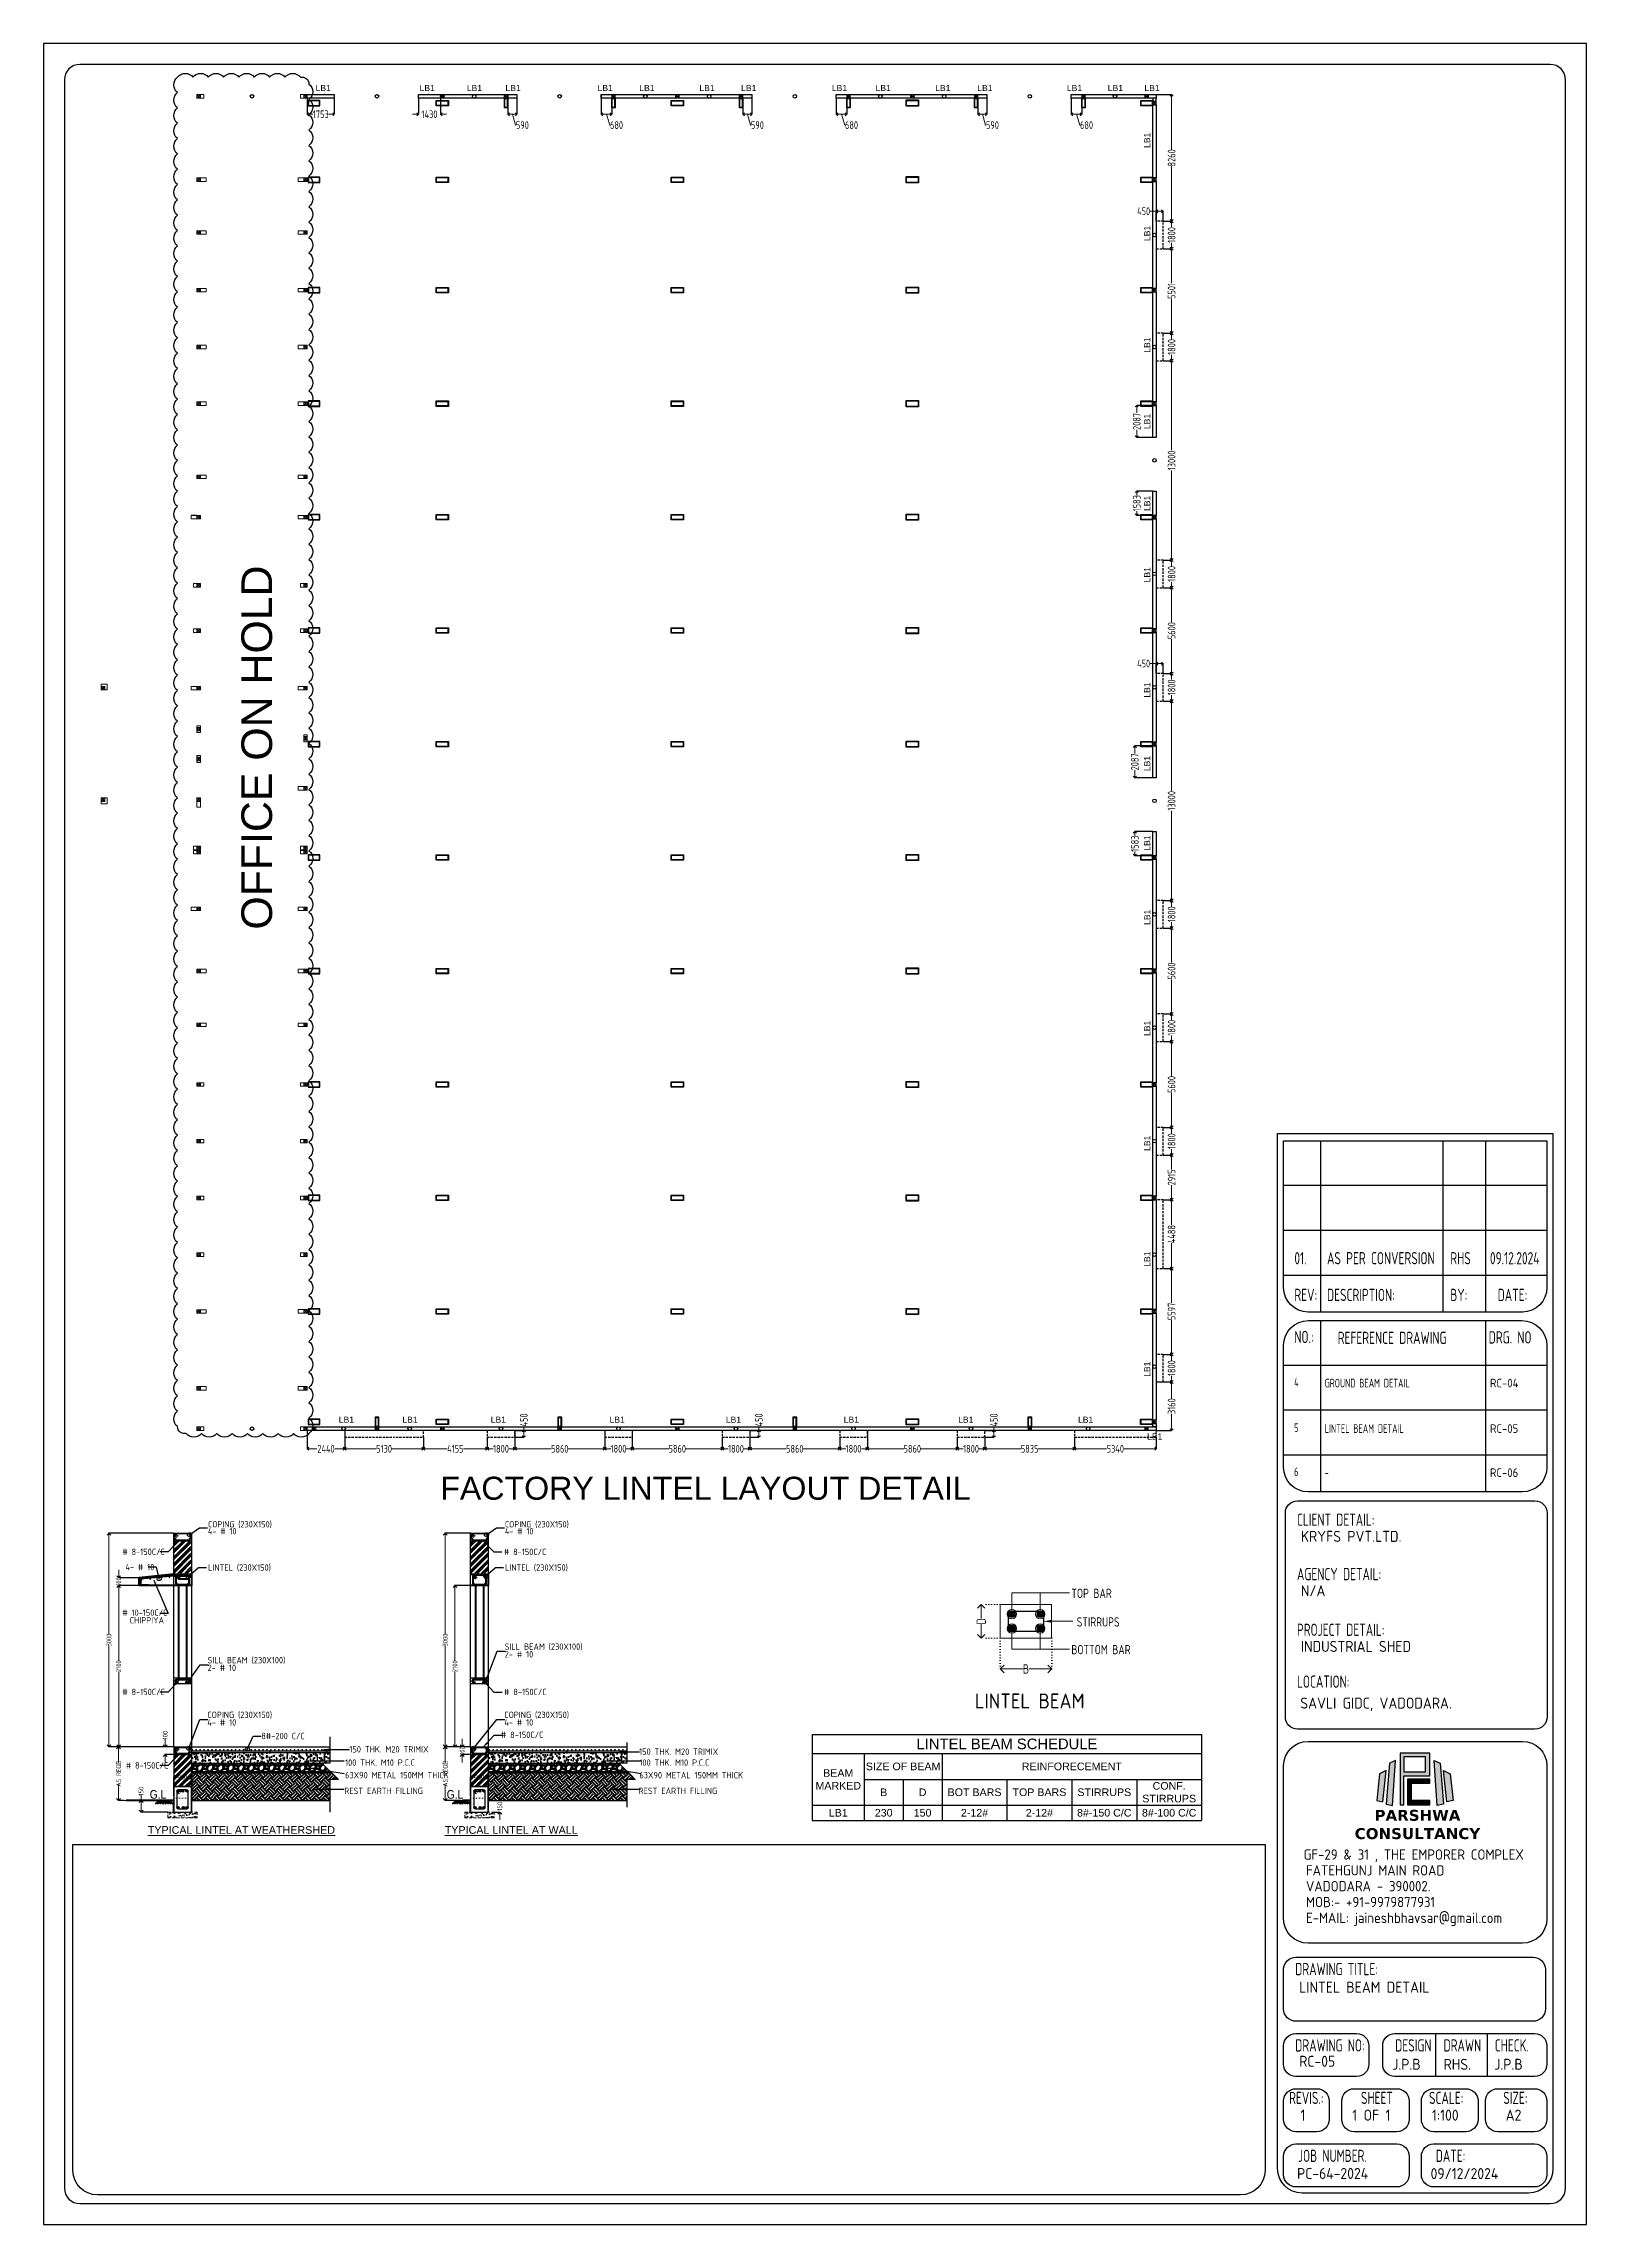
# Model space of a CAD drawing. Header units: inches. Extents: x -605 to 2991212, y -2872845 to 0.
# Drawn here: x 2594816 to 2695377, y -2758774 to -2616552 of the extents above; entities that cross this region are included whole.
import ezdxf
from ezdxf import colors
from ezdxf.entities.mleader import LeaderData, LeaderLine
from ezdxf.enums import TextEntityAlignment as Align
from ezdxf.math import Vec2, Vec3

# ---------------------------------------------------------------- set-up
doc = ezdxf.new("R2010")
doc.units = ezdxf.units.IN
doc.header["$LTSCALE"] = 600
doc.header["$MEASUREMENT"] = 0
for name, pattern in [('$AUDIT_BAD_LTYPE8', [0]), ('CONTINOUS', [0]), ('DASHED2', [0.375, 0.25, -0.125]), ('DOT', [0.25, 0, -0.25]), ('DOT2', [0.125, 0, -0.125]), ('HIDDEN', [0.375, 0.25, -0.125])]:
    doc.linetypes.add(name, pattern=pattern)
for name, color, linetype, lineweight in [('beam', 2, 'Continuous', 13), ('DIM', 251, 'Continuous', 0), ('L2', 2, 'Continuous', 20), ('L3', 3, 'Continuous', 25), ('L4', 4, 'Continuous', 30), ('L5', 10, 'Continuous', 40), ('PV_MASONRY', 10, 'Continuous', 0), ('rDIMension', 1, 'Continuous', 18), ('rPCC DASH', 9, 'HIDDEN', 15), ('rRCC 1', 3, 'Continuous', 25), ('rRCC 2', 40, 'Continuous', 15), ('rREINF 1', 1, 'Continuous', 25), ('rREINF 2', 4, 'Continuous', 25), ('rSHEET', 2, 'Continuous', 30), ('rTEXT 5', 6, 'Continuous', 40), ('TEXT7', 7, 'Continuous', 30), ('WALLS', 7, 'Continuous', 30)]:
    doc.layers.add(name, color=color, linetype=linetype, lineweight=lineweight)
doc.layers.add('RC BEAM', color=130, linetype='Continuous')
doc.layers.add('see level', color=2, linetype='Continuous')
doc.layers.add('rFOUNDATION', color=7, linetype='CONTINOUS', lineweight=15, true_color=0xd26722)
doc.styles.add('DIM', font='geniso.shx', dxfattribs={"width": 0.85})
doc.styles.add('ROMANS', font='arial.ttf')
doc.styles.get("Standard").update_dxf_attribs({"font": 'arial.ttf'})
doc.styles.add('TEXT3', font='geniso.shx')
doc.styles.add('TEXT3 0.75NA', font='geniso.shx', dxfattribs={"width": 0.75})
doc.styles.add('TEXT5', font='geniso.shx')
doc.dimstyles.new('DST-25$7', dxfattribs={"dimscale": 150, "dimtxt": 2.25, "dimasz": 2, "dimexe": 1.5, "dimexo": 1, "dimgap": 1, "dimtad": 1, "dimdec": 0, "dimlfac": 0.25, "dimzin": 0, "dimdsep": 46, "dimtxsty": 'ROMANS', "dimblk": 'DOT', "dimcen": 0.09, "dimdle": 1, "dimclrd": 1, "dimclre": 1, "dimclrt": 7, "dimadec": 0, "dimazin": 0, "dimtfac": 1, "dimtdec": 0, "dimtmove": 0, "dimatfit": 3, "dimfxl": 1, "dimtolj": 1, "dimtzin": 0, "dimarcsym": 0})
doc.dimstyles.new('DST-50$7', dxfattribs={"dimscale": 150, "dimtxt": 2.25, "dimasz": 2, "dimexe": 1.5, "dimexo": 1, "dimgap": 1, "dimtad": 1, "dimdec": 0, "dimlfac": 0.333333, "dimzin": 0, "dimdsep": 46, "dimtxsty": 'ROMANS', "dimblk": 'DOT', "dimcen": 0.09, "dimdle": 1, "dimclrd": 1, "dimclre": 1, "dimclrt": 7, "dimadec": 0, "dimazin": 0, "dimtfac": 1, "dimtdec": 0, "dimtmove": 0, "dimatfit": 3, "dimfxl": 1, "dimtolj": 1, "dimtzin": 0, "dimarcsym": 0})
doc.dimstyles.new('ST-100', dxfattribs={"dimscale": 100, "dimtxt": 2.5, "dimasz": 2, "dimexe": 0.18, "dimexo": 0.0625, "dimgap": 0.2, "dimtad": 0, "dimdec": 0, "dimzin": 0, "dimdsep": 46, "dimtxsty": 'DIM', "dimblk": 'OPEN90', "dimcen": 0.09, "dimclrd": 256, "dimclrt": 7, "dimadec": 0, "dimazin": 0, "dimtfac": 1, "dimtdec": 0, "dimtofl": 0, "dimtmove": 0, "dimatfit": 3, "dimldrblk": 'OPEN90', "dimfxl": 1, "dimtolj": 1, "dimtzin": 0, "dimlwd": -1, "dimarcsym": 0})
doc.dimstyles.new('ST-25', dxfattribs={"dimscale": 100, "dimtxt": 2.5, "dimasz": 2, "dimexe": 0.18, "dimexo": 0.0625, "dimgap": 0.2, "dimtad": 0, "dimdec": 0, "dimlfac": 0.25, "dimzin": 0, "dimdsep": 46, "dimtxsty": 'DIM', "dimblk": 'OPEN90', "dimcen": 0.09, "dimclrd": 256, "dimclrt": 7, "dimadec": 0, "dimazin": 0, "dimtfac": 1, "dimtdec": 0, "dimtofl": 0, "dimtmove": 0, "dimatfit": 3, "dimldrblk": 'OPEN90', "dimfxl": 1, "dimtolj": 1, "dimtzin": 0, "dimlwd": -1, "dimarcsym": 0})

msp = doc.modelspace()

# ---------------------------------------------------------------- texts
at = {"layer": 'rRCC 2'}
for p in [(2613038.5, -2619445.7), (2619817.9, -2619445.7), (2622896.4, -2619445.7), (2625414.3, -2619445.7), (2631420.3, -2619445.7), (2634139.3, -2619445.7), (2638056.2, -2619445.7), (2640778, -2619445.7), (2646692.9, -2619445.7), (2649541.5, -2619445.7), (2653426.9, -2619445.7), (2656172, -2619445.7), (2662011.1, -2619445.7), (2664678.3, -2619445.7), (2667066.5, -2619445.7), (2614552.4, -2706292.8), (2618696.2, -2706292.8), (2624454.6, -2706292.8), (2632202, -2706292.8), (2639779.3, -2706292.8), (2647465.8, -2706292.8), (2654923.3, -2706292.8), (2662738.7, -2706292.8), (2667237.8, -2707387.7)]:
    msp.add_text('LB1', height=400, dxfattribs=at).set_placement(p, align=Align.MIDDLE_CENTER)
for p in [(2666745.9, -2622860.2), (2666745.9, -2628931.6), (2666745.9, -2636213.8), (2666745.9, -2641196.4), (2666745.9, -2646535), (2666745.9, -2651191.4), (2666745.9, -2658709.8), (2666745.9, -2663503.1), (2666745.9, -2668688.6), (2666745.9, -2673530), (2666745.9, -2680772.8), (2666745.9, -2688267.5), (2666745.9, -2695825.2), (2666745.9, -2703005)]:
    msp.add_text('LB1', height=400, rotation=90, dxfattribs=at).set_placement(p, align=Align.MIDDLE_CENTER)
msp.add_text('OFFICE ON HOLD ', height=2000, rotation=90, dxfattribs=at).set_placement((2609706.9, -2674334.1))
msp.add_text('FACTORY LINTEL LAYOUT DETAIL', height=1500, dxfattribs=at).set_placement((2620668, -2711514.2))
at = {"layer": 'rSHEET', "style": 'TEXT3 0.75NA', "width": 0.75}
for s, height, p in [('01.', 798.08, (2676343.4, -2696161.2)), ('AS PER CONVERSION', 798.078, (2678470.9, -2696161.2)), ('RHS', 798.08, (2686507.1, -2696161.2)), ('09.12.2024', 798.08, (2689091.5, -2696161.2)), ('REV:', 798.08, (2676343.4, -2698555.4)), ('DESCRIPTION:', 798.078, (2678470.9, -2698555.4)), ('BY:', 798.08, (2686507.1, -2698555.4)), ('DATE:', 798.08, (2689594.5, -2698555.4)), ('NO.:', 798.08, (2676343.4, -2701297.6)), ('REFERENCE DRAWING', 798.078, (2679169.3, -2701355.8)), ('DRG. NO', 798.08, (2689012.5, -2701326.5)), ('6', 564.3, (2676327.6, -2709973.6)), ('-', 564.3, (2678320.9, -2710030.8)), ('CLIENT DETAIL:', 798.078, (2676513, -2713216.3)), ('AGENCY DETAIL:', 798.078, (2676513, -2716763.9)), ('PROJECT DETAIL:', 798.078, (2676513, -2720395.1)), ('LOCATION:', 798.08, (2676513, -2723775.8)), ('DRAWING TITLE:', 798.078, (2676401.4, -2742522)), ('DRAWING NO:', 798.078, (2676401.4, -2747499.8)), ('DESIGN', 798.08, (2682915, -2747499.8)), ('DRAWN', 798.08, (2686068.9, -2747499.8)), ('CHECK.', 798.08, (2689405.9, -2747499.8)), ('REVIS.:', 798.08, (2676001.6, -2750924.9)), ('SHEET', 798.08, (2680680.5, -2750924.9)), ('SCALE:', 798.08, (2685120.4, -2750924.9)), ('SIZE:', 798.08, (2689958.3, -2750924.9)), ('JOB NUMBER.', 798.078, (2676581.8, -2754701.2)), ('DATE:', 798.08, (2685560.2, -2754701.2))]:
    msp.add_text(s, height=height, dxfattribs=at).set_placement(p)
at = {"layer": 'rSHEET', "color": 2, "style": 'TEXT3 0.75NA', "width": 0.75}
for s, height, p in [('4', 564.3, (2676327.6, -2704133.4)), ('GROUND BEAM DETAIL', 564.298, (2678320.9, -2704190.6))]:
    msp.add_text(s, height=height, dxfattribs=at).set_placement(p)
at = {"layer": 'rSHEET', "color": 2, "style": 'TEXT3 0.75NA'}
msp.add_text('RC-04', height=564.3, dxfattribs=at).set_placement((2689094.9, -2704190.6))
at = {"layer": 'rSHEET', "color": 1, "style": 'TEXT3 0.75NA', "width": 0.75}
for s, height, p in [('5', 564.3, (2676327.6, -2707098.5)), ('LINTEL BEAM DETAIL', 564.298, (2678320.9, -2707155.7))]:
    msp.add_text(s, height=height, dxfattribs=at).set_placement(p)
at = {"layer": 'rSHEET', "color": 1, "style": 'TEXT3 0.75NA'}
msp.add_text('RC-05', height=564.3, dxfattribs=at).set_placement((2689094.9, -2707155.7))
at = {"layer": 'rSHEET'}
for s, height, style, p in [('RC-06', 564.3, 'TEXT3 0.75NA', (2689094.9, -2710030.8)), ('KRYFS PVT.LTD.', 718.27, 'TEXT3', (2676767.2, -2714263.5)), ('N/A', 718.27, 'TEXT3', (2676767.2, -2717811.2)), ('INDUSTRIAL SHED', 718.27, 'TEXT3', (2676767.2, -2721442.3)), ('SAVLI GIDC, VADODARA.', 718.27, 'TEXT3', (2676732.6, -2725136.6)), ('LINTEL BEAM DETAIL', 718.27, 'TEXT3', (2676655.7, -2743667.7)), ('RC-05', 718.27, 'TEXT3', (2676655.7, -2748496.2)), ('J.P.B', 718.27, 'TEXT3', (2682730.2, -2748693.8)), ('RHS.', 718.27, 'TEXT3', (2686068.3, -2748693.8)), ('J.P.B', 718.27, 'TEXT3', (2689380.8, -2748693.8)), ('1', 718.3, 'TEXT3', (2676742.6, -2752010.8)), ('1 OF 1', 718.27, 'TEXT3', (2680118.7, -2752010.8)), ('1:100', 718.27, 'TEXT3', (2685311.2, -2752010.8)), ('A2', 718.27, 'TEXT3', (2690119.4, -2752010.8)), ('PC-64-2024', 718.27, 'TEXT3', (2676521, -2755811.6)), ('09/12/2024', 718.27, 'TEXT3', (2685220.9, -2755821.4))]:
    msp.add_text(s, height=height, dxfattribs=dict(at, style=style)).set_placement(p)
at = {"layer": 'rSHEET', "lineweight": 13, "style": 'TEXT3'}
for s, p in [('GF-29 & 31 , THE EMPORER COMPLEX', (2676945.9, -2734990)), ('FATEHGUNJ MAIN ROAD', (2677100.7, -2736022.1)), ('VADODARA - 390002.', (2677100.7, -2737054.3)), ('MOB:- +91-9979877931', (2677100.7, -2738086.4)), ('E-MAIL: jaineshbhavsar@gmail.com', (2677100.7, -2739118.6))]:
    msp.add_text(s, height=672.427, dxfattribs=at).set_placement(p)

# ---------------------------------------------------------------- blocks, each defined once
blk = doc.blocks.new('_Open90')
at = {"color": 0, "linetype": 'ByBlock', "lineweight": -2}
for p, q in [((0, 0), (-1, 0)), ((-0.5, 0.5), (0, 0)), ((0, 0), (-0.5, -0.5))]:
    blk.add_line(p, q, dxfattribs=at)
blk = doc.blocks.new('*D35')
at = {"layer": 'Defpoints', "color": 0, "transparency": 16777216}
for p in [(1462142, -841619), (1461630, -842519), (1462142, -842519)]:
    blk.add_point(p, dxfattribs=at)
at = {"layer": 'rDIMension', "color": 0, "linetype": 'DOT2', "lineweight": -2, "transparency": 16777216}
for p, q in [((1462135, -841619), (1461612, -841619)), ((1462135, -842519), (1461612, -842519))]:
    blk.add_line(p, q, dxfattribs=at)
at = {"layer": 'rDIMension', "transparency": 16777216}
for p, q in [((1461630, -841819), (1461630, -841990)), ((1461630, -842319), (1461630, -842148))]:
    blk.add_line(p, q, dxfattribs=at)
at = {"layer": 'rDIMension', "transparency": 16777216, "xscale": 200, "yscale": 200, "zscale": 200}
for p, rotation in [((1461630, -841619), 90), ((1461630, -842519), 270)]:
    blk.add_blockref('_Open90', p, dxfattribs=dict(at, rotation=rotation))
at = {"layer": 'rDIMension', "color": 7, "transparency": 16777216, "insert": (1461630, -842069), "char_height": 250, "attachment_point": 5, "rotation": 90, "style": 'DIM'}
blk.add_mtext('\\A1;D', dxfattribs=at)
blk = doc.blocks.new('_Origin')
at = {"color": 0, "linetype": 'ByBlock', "lineweight": -2}
blk.add_line((0, 0), (-1, 0), dxfattribs=at)
blk.add_circle((0, 0), 0.5, dxfattribs=at)
blk = doc.blocks.new('*D36')
at = {"layer": 'Defpoints', "color": 0, "transparency": 16777216}
for p in [(1462142, -842519), (1463522, -842519), (1463522, -843350)]:
    blk.add_point(p, dxfattribs=at)
at = {"layer": 'rDIMension', "color": 0, "linetype": 'DOT2', "lineweight": -2, "transparency": 16777216}
for p, q in [((1462142, -842525), (1462142, -843368)), ((1463522, -842525), (1463522, -843368))]:
    blk.add_line(p, q, dxfattribs=at)
at = {"layer": 'rDIMension', "transparency": 16777216}
for p, q in [((1462342, -843350), (1462759, -843350)), ((1463322, -843350), (1462905, -843350))]:
    blk.add_line(p, q, dxfattribs=at)
at = {"layer": 'rDIMension', "transparency": 16777216, "xscale": 200, "yscale": 200, "zscale": 200, "rotation": 180}
blk.add_blockref('_Open90', (1462142, -843350), dxfattribs=at)
at = {"layer": 'rDIMension', "transparency": 16777216, "xscale": 200, "yscale": 200, "zscale": 200}
blk.add_blockref('_Open90', (1463522, -843350), dxfattribs=at)
at = {"layer": 'rDIMension', "color": 7, "transparency": 16777216, "insert": (1462832, -843350), "char_height": 250, "attachment_point": 5, "style": 'DIM'}
blk.add_mtext('\\A1;B', dxfattribs=at)
blk = doc.blocks.new('*T1607')
at = {"layer": 'see level', "color": 0, "linetype": 'ByBlock', "lineweight": -2}
for p, q in [((0, 0), (25378, 0)), ((0, 0), (0, -4619)), ((25378, 0), (25378, -5613)), ((0, -1252), (25378, -1252)), ((3384, -1252), (3384, -5613)), ((8459, -1252), (8459, -5613)), ((3384, -2936), (25378, -2936)), ((5921, -2936), (5921, -5613)), ((12689, -2936), (12689, -5613)), ((16919, -2936), (16919, -5613)), ((21148, -2936), (21148, -5613)), ((0, -4619), (25378, -4619)), ((0, -4619), (0, -5613)), ((0, -5613), (25378, -5613))]:
    blk.add_line(p, q, dxfattribs=at)
at = {"layer": 'see level', "color": 0, "linetype": 'ByBlock', "attachment_point": 5}
for s, insert, char_height, width in [('LINTEL BEAM SCHEDULE', (12689, -626), 690.58, 25046.34), ('BEAM MARKED', (1692, -2936), 497.22, 3052.23), ('SIZE OF BEAM', (5921, -2094), 497.22, 4744.08), ('REINFORECEMENT', (16919, -2094), 497.22, 16587.07), ('B', (4653, -3777), 497, 2206.3), ('D', (7190, -3777), 497, 2206.3), ('BOT BARS', (10574, -3777), 497.2, 3898.16), ('TOP BARS', (14804, -3777), 497.2, 3898.16), ('STIRRUPS', (19033, -3777), 497.2, 3898.16), ('CONF. STIRRUPS', (23263, -3777), 497.22, 3898.16), ('LB1', (1692, -5116), 497.2, 3052.23), ('230', (4653, -5116), 497.2, 2206.3), ('150', (7190, -5116), 497.2, 2206.3), ('2-12#', (10574, -5116), 497.2, 3898.16), ('2-12#', (14804, -5116), 497.2, 3898.16), ('8#-150 C/C', (19033, -5116), 497.2, 3898.16), ('8#-100 C/C', (23263, -5116), 497.2, 3898.16)]:
    blk.add_mtext(s, dxfattribs=dict(at, insert=insert, char_height=char_height, width=width))
blk = doc.blocks.new('Q')
at = {"linetype": 'Continuous', "ltscale": 0.5}
h = blk.add_hatch(color=152, dxfattribs=at)
h.dxf.hatch_style = 1
h.paths.add_polyline_path([(6.07, 15.37), (5.53, 10.52), (6.67, 10.29), (7.27, 16.02)])
h.paths.add_polyline_path([(18.9, 15.37), (19.44, 10.52), (18.3, 10.29), (17.7, 16.02)])
h = blk.add_hatch(color=10, dxfattribs=at)
h.dxf.hatch_style = 1
h.paths.add_polyline_path([(7.87, 17.31), (7.27, 9.83), (8.41, 9.62), (8.96, 17.82)])
h.paths.add_polyline_path([(17.1, 17.31), (17.7, 9.83), (16.56, 9.62), (16.01, 17.82)])
h = blk.add_hatch(color=152, dxfattribs=at)
h.dxf.hatch_style = 1
h.paths.add_polyline_path([(9.79, 19.18), (9.79, 9.76), (10.5, 9.76), (10.5, 15.05), (15.19, 15.05), (15.19, 19.18)])
h.paths.add_polyline_path([(10.5, 18.5), (10.5, 15.72), (14.45, 15.72), (14.45, 18.5)], flags=16)
h = blk.add_hatch(color=152, dxfattribs=at)
h.dxf.hatch_style = 1
h.paths.add_polyline_path([(11.15, 14.43), (11.15, 9.76), (15.19, 9.76), (15.19, 10.52), (11.87, 10.52), (11.87, 13.69), (15.19, 13.69), (15.19, 14.43)])
at = {"color": 152, "linetype": 'Continuous'}
for points in [[(6.07, 15.37), (5.53, 10.52), (6.67, 10.29), (7.27, 16.02), (6.07, 15.37)], [(9.79, 19.18), (9.79, 9.76), (10.5, 9.76), (10.5, 15.05), (15.19, 15.05), (15.19, 19.18), (9.79, 19.18)], [(10.5, 18.5), (10.5, 15.72), (14.45, 15.72), (14.45, 18.5), (10.5, 18.5)], [(18.9, 15.37), (19.44, 10.52), (18.3, 10.29), (17.7, 16.02), (18.9, 15.37)], [(11.15, 14.43), (11.15, 9.76), (15.19, 9.76), (15.19, 10.52), (11.87, 10.52), (11.87, 13.69), (15.19, 13.69), (15.19, 14.43), (11.15, 14.43)]]:
    blk.add_lwpolyline(points, dxfattribs=at)
at = {"color": 10, "linetype": 'Continuous'}
for points in [[(7.87, 17.31), (7.27, 9.83), (8.41, 9.62), (8.96, 17.82), (7.87, 17.31)], [(17.1, 17.31), (17.7, 9.83), (16.56, 9.62), (16.01, 17.82), (17.1, 17.31)]]:
    blk.add_lwpolyline(points, dxfattribs=at)
at = {"linetype": 'Continuous', "insert": (1.32, 8.82), "char_height": 2, "attachment_point": 1}
blk.add_mtext_dynamic_manual_height_columns('\\pxqc;{\\fVerdana|b1|i0|c0|p34;\\C152;PARSHWA\\PCONSULTANCY }', width=23.282, gutter_width=1, heights=[6.3], dxfattribs=at)
blk = doc.blocks.new('*D1965')
at = {"layer": 'Defpoints', "color": 0}
for p in [(2573869, -2125473), (2573210, -2126058), (2574578, -2126058)]:
    blk.add_point(p, dxfattribs=at)
at = {"layer": 'rDIMension', "color": 0, "lineweight": -2}
for p, q in [((2573863, -2125473), (2573192, -2125473)), ((2574572, -2126058), (2573192, -2126058))]:
    blk.add_line(p, q, dxfattribs=at)
at = {"layer": 'rDIMension'}
for p, q in [((2573210, -2125473), (2573210, -2125190)), ((2573210, -2125673), (2573210, -2125858))]:
    blk.add_line(p, q, dxfattribs=at)
at = {"layer": 'rDIMension', "xscale": 200, "yscale": 200, "zscale": 200}
for p, rotation in [((2573210, -2125473), 90), ((2573210, -2126058), 270)]:
    blk.add_blockref('_Open90', p, dxfattribs=dict(at, rotation=rotation))
at = {"layer": 'rDIMension', "color": 7, "insert": (2573210, -2125000), "char_height": 250, "attachment_point": 5, "rotation": 90, "style": 'DIM'}
blk.add_mtext('\\A1;150', dxfattribs=at)
blk = doc.blocks.new('*D1966')
at = {"layer": 'Defpoints', "color": 0}
for p in [(2574443, -2122734), (2574872, -2122734), (2574872, -2123125)]:
    blk.add_point(p, dxfattribs=at)
at = {"layer": 'rDIMension', "color": 0, "lineweight": -2}
for p, q in [((2574866, -2122734), (2574425, -2122734)), ((2574866, -2123125), (2574425, -2123125))]:
    blk.add_line(p, q, dxfattribs=at)
at = {"layer": 'rDIMension'}
for p, q in [((2574443, -2122534), (2574443, -2122334)), ((2574443, -2123325), (2574443, -2123525))]:
    blk.add_line(p, q, dxfattribs=at)
at = {"layer": 'rDIMension', "xscale": 200, "yscale": 200, "zscale": 200}
for p, rotation in [((2574443, -2122734), 270), ((2574443, -2123125), 90)]:
    blk.add_blockref('_Open90', p, dxfattribs=dict(at, rotation=rotation))
at = {"layer": 'rDIMension', "color": 7, "insert": (2574443, -2122144), "char_height": 250, "attachment_point": 5, "rotation": 90, "style": 'DIM'}
blk.add_mtext('\\A1;100', dxfattribs=at)
blk = doc.blocks.new('*D1967')
at = {"layer": 'Defpoints', "color": 0}
for p in [(2574872, -2124289), (2574872, -2125259), (2575772, -2125259)]:
    blk.add_point(p, dxfattribs=at)
at = {"layer": 'rDIMension', "color": 0, "lineweight": -2}
for p, q in [((2574872, -2125253), (2574872, -2124271)), ((2575772, -2125253), (2575772, -2124271))]:
    blk.add_line(p, q, dxfattribs=at)
at = {"layer": 'rDIMension'}
for p, q in [((2575072, -2124289), (2575111, -2124289)), ((2575572, -2124289), (2575533, -2124289))]:
    blk.add_line(p, q, dxfattribs=at)
at = {"layer": 'rDIMension', "xscale": 200, "yscale": 200, "zscale": 200, "rotation": 180}
blk.add_blockref('_Open90', (2574872, -2124289), dxfattribs=at)
at = {"layer": 'rDIMension', "xscale": 200, "yscale": 200, "zscale": 200}
blk.add_blockref('_Open90', (2575772, -2124289), dxfattribs=at)
at = {"layer": 'rDIMension', "color": 7, "insert": (2575322, -2124289), "char_height": 250, "attachment_point": 5, "style": 'DIM'}
blk.add_mtext('\\A1;230', dxfattribs=at)
blk = doc.blocks.new('_Dot')
at = {"color": 0, "linetype": 'ByBlock', "lineweight": -2}
blk.add_line((-0.5, 0), (-1, 0), dxfattribs=at)
at = {"color": 0, "linetype": 'ByBlock', "const_width": 0.5}
blk.add_lwpolyline([(-0.25, 0, 1), (0.25, 0, 1)], format="xyb", close=True, dxfattribs=at)
blk = doc.blocks.new('*D1968')
at = {"layer": 'Defpoints', "color": 0}
for p in [(2572068, -2122734), (2574872, -2122734), (2572351, -2125473)]:
    blk.add_point(p, dxfattribs=at)
at = {"layer": 'rDIMension', "color": 0, "lineweight": -2}
for p, q in [((2574866, -2122734), (2572050, -2122734)), ((2572345, -2125473), (2572050, -2125473))]:
    blk.add_line(p, q, dxfattribs=at)
at = {"layer": 'rDIMension'}
for p, q in [((2572068, -2122934), (2572068, -2123552)), ((2572068, -2125273), (2572068, -2124655))]:
    blk.add_line(p, q, dxfattribs=at)
at = {"layer": 'rDIMension', "xscale": 200, "yscale": 200, "zscale": 200}
for p, rotation in [((2572068, -2122734), 90), ((2572068, -2125473), 270)]:
    blk.add_blockref('_Open90', p, dxfattribs=dict(at, rotation=rotation))
at = {"layer": 'rDIMension', "color": 7, "insert": (2572068, -2124103), "char_height": 250, "attachment_point": 5, "rotation": 90, "style": 'DIM'}
blk.add_mtext('\\A1;AS REQD', dxfattribs=at)
blk = doc.blocks.new('*D1969')
at = {"layer": 'Defpoints', "color": 0}
for p in [(2572072, -2114518), (2573112, -2114518), (2574872, -2122734)]:
    blk.add_point(p, dxfattribs=at)
at = {"layer": 'rDIMension', "color": 0, "lineweight": -2}
for p, q in [((2573105, -2114518), (2572054, -2114518)), ((2574866, -2122734), (2572054, -2122734))]:
    blk.add_line(p, q, dxfattribs=at)
at = {"layer": 'rDIMension'}
for p, q in [((2572072, -2114718), (2572072, -2118362)), ((2572072, -2122534), (2572072, -2118891))]:
    blk.add_line(p, q, dxfattribs=at)
at = {"layer": 'rDIMension', "xscale": 200, "yscale": 200, "zscale": 200}
for p, rotation in [((2572072, -2114518), 90), ((2572072, -2122734), 270)]:
    blk.add_blockref('_Open90', p, dxfattribs=dict(at, rotation=rotation))
at = {"layer": 'rDIMension', "color": 7, "insert": (2572072, -2118626), "char_height": 250, "attachment_point": 5, "rotation": 90, "style": 'DIM'}
blk.add_mtext('\\A1;2100', dxfattribs=at)
blk = doc.blocks.new('*D1970')
at = {"layer": 'Defpoints', "color": 0}
for p in [(2571578, -2111855), (2574872, -2111855), (2573458, -2122734)]:
    blk.add_point(p, dxfattribs=at)
at = {"layer": 'rDIMension', "color": 0, "lineweight": -2}
for p, q in [((2574866, -2111855), (2571560, -2111855)), ((2573452, -2122734), (2571560, -2122734))]:
    blk.add_line(p, q, dxfattribs=at)
at = {"layer": 'rDIMension'}
for p, q in [((2571578, -2112055), (2571578, -2117009)), ((2571578, -2122534), (2571578, -2117580))]:
    blk.add_line(p, q, dxfattribs=at)
at = {"layer": 'rDIMension', "xscale": 200, "yscale": 200, "zscale": 200}
for p, rotation in [((2571578, -2111855), 90), ((2571578, -2122734), 270)]:
    blk.add_blockref('_Open90', p, dxfattribs=dict(at, rotation=rotation))
at = {"layer": 'rDIMension', "color": 7, "insert": (2571578, -2117294), "char_height": 250, "attachment_point": 5, "rotation": 90, "style": 'DIM'}
blk.add_mtext('\\A1;3000', dxfattribs=at)
blk = doc.blocks.new('*D1971')
at = {"layer": 'Defpoints', "color": 0}
for p in [(2590894, -2125473), (2591188, -2126058), (2591479, -2126058)]:
    blk.add_point(p, dxfattribs=at)
at = {"layer": 'rDIMension', "color": 0, "lineweight": -2}
for p, q in [((2590900, -2125473), (2591497, -2125473)), ((2591194, -2126058), (2591497, -2126058))]:
    blk.add_line(p, q, dxfattribs=at)
at = {"layer": 'rDIMension'}
for p, q in [((2591479, -2125273), (2591479, -2125073)), ((2591479, -2126258), (2591479, -2126458))]:
    blk.add_line(p, q, dxfattribs=at)
at = {"layer": 'rDIMension', "xscale": 200, "yscale": 200, "zscale": 200}
for p, rotation in [((2591479, -2125473), 270), ((2591479, -2126058), 90)]:
    blk.add_blockref('_Open90', p, dxfattribs=dict(at, rotation=rotation))
at = {"layer": 'rDIMension', "color": 7, "insert": (2591479, -2125766), "char_height": 250, "attachment_point": 5, "rotation": 90, "style": 'DIM'}
blk.add_mtext('\\A1;150', dxfattribs=at)
blk = doc.blocks.new('*D1972')
at = {"layer": 'Defpoints', "color": 0}
for p in [(2589566, -2122734), (2589994, -2122734), (2589994, -2123125)]:
    blk.add_point(p, dxfattribs=at)
at = {"layer": 'rDIMension', "color": 0, "lineweight": -2}
for p, q in [((2589988, -2122734), (2589548, -2122734)), ((2589988, -2123125), (2589548, -2123125))]:
    blk.add_line(p, q, dxfattribs=at)
at = {"layer": 'rDIMension'}
for p, q in [((2589566, -2122534), (2589566, -2122334)), ((2589566, -2123325), (2589566, -2123525))]:
    blk.add_line(p, q, dxfattribs=at)
at = {"layer": 'rDIMension', "xscale": 200, "yscale": 200, "zscale": 200}
for p, rotation in [((2589566, -2122734), 270), ((2589566, -2123125), 90)]:
    blk.add_blockref('_Open90', p, dxfattribs=dict(at, rotation=rotation))
at = {"layer": 'rDIMension', "color": 7, "insert": (2589566, -2122930), "char_height": 250, "attachment_point": 5, "rotation": 90, "style": 'DIM'}
blk.add_mtext('\\A1;100', dxfattribs=at)
blk = doc.blocks.new('*D1973')
at = {"layer": 'Defpoints', "color": 0}
for p in [(2589994, -2124289), (2589994, -2125259), (2590894, -2125259)]:
    blk.add_point(p, dxfattribs=at)
at = {"layer": 'rDIMension', "color": 0, "lineweight": -2}
for p, q in [((2589994, -2125253), (2589994, -2124271)), ((2590894, -2125253), (2590894, -2124271))]:
    blk.add_line(p, q, dxfattribs=at)
at = {"layer": 'rDIMension'}
for p, q in [((2590194, -2124289), (2590233, -2124289)), ((2590694, -2124289), (2590656, -2124289))]:
    blk.add_line(p, q, dxfattribs=at)
at = {"layer": 'rDIMension', "xscale": 200, "yscale": 200, "zscale": 200, "rotation": 180}
blk.add_blockref('_Open90', (2589994, -2124289), dxfattribs=at)
at = {"layer": 'rDIMension', "xscale": 200, "yscale": 200, "zscale": 200}
blk.add_blockref('_Open90', (2590894, -2124289), dxfattribs=at)
at = {"layer": 'rDIMension', "color": 7, "insert": (2590444, -2124289), "char_height": 250, "attachment_point": 5, "style": 'DIM'}
blk.add_mtext('\\A1;230', dxfattribs=at)
blk = doc.blocks.new('*D1974')
at = {"layer": 'Defpoints', "color": 0}
for p in [(2588704, -2122734), (2589994, -2122734), (2589477, -2125473)]:
    blk.add_point(p, dxfattribs=at)
at = {"layer": 'rDIMension', "color": 0, "lineweight": -2}
for p, q in [((2589988, -2122734), (2588686, -2122734)), ((2589471, -2125473), (2588686, -2125473))]:
    blk.add_line(p, q, dxfattribs=at)
at = {"layer": 'rDIMension'}
for p, q in [((2588704, -2122934), (2588704, -2123552)), ((2588704, -2125273), (2588704, -2124655))]:
    blk.add_line(p, q, dxfattribs=at)
at = {"layer": 'rDIMension', "xscale": 200, "yscale": 200, "zscale": 200}
for p, rotation in [((2588704, -2122734), 90), ((2588704, -2125473), 270)]:
    blk.add_blockref('_Open90', p, dxfattribs=dict(at, rotation=rotation))
at = {"layer": 'rDIMension', "color": 7, "insert": (2588704, -2124103), "char_height": 250, "attachment_point": 5, "rotation": 90, "style": 'DIM'}
blk.add_mtext('\\A1;AS REQD', dxfattribs=at)
blk = doc.blocks.new('*D1975')
at = {"layer": 'Defpoints', "color": 0}
for p in [(2589198, -2114518), (2589994, -2114518), (2589994, -2122734)]:
    blk.add_point(p, dxfattribs=at)
at = {"layer": 'rDIMension', "color": 0, "lineweight": -2}
for p, q in [((2589988, -2114518), (2589180, -2114518)), ((2589988, -2122734), (2589180, -2122734))]:
    blk.add_line(p, q, dxfattribs=at)
at = {"layer": 'rDIMension'}
for p, q in [((2589198, -2114718), (2589198, -2118362)), ((2589198, -2122534), (2589198, -2118891))]:
    blk.add_line(p, q, dxfattribs=at)
at = {"layer": 'rDIMension', "xscale": 200, "yscale": 200, "zscale": 200}
for p, rotation in [((2589198, -2114518), 90), ((2589198, -2122734), 270)]:
    blk.add_blockref('_Open90', p, dxfattribs=dict(at, rotation=rotation))
at = {"layer": 'rDIMension', "color": 7, "insert": (2589198, -2118626), "char_height": 250, "attachment_point": 5, "rotation": 90, "style": 'DIM'}
blk.add_mtext('\\A1;2100', dxfattribs=at)
blk = doc.blocks.new('*D1976')
at = {"layer": 'Defpoints', "color": 0}
for p in [(2588704, -2111855), (2589994, -2111855), (2589994, -2122734)]:
    blk.add_point(p, dxfattribs=at)
at = {"layer": 'rDIMension', "color": 0, "lineweight": -2}
for p, q in [((2589988, -2111855), (2588686, -2111855)), ((2589988, -2122734), (2588686, -2122734))]:
    blk.add_line(p, q, dxfattribs=at)
at = {"layer": 'rDIMension'}
for p, q in [((2588704, -2112055), (2588704, -2117009)), ((2588704, -2122534), (2588704, -2117580))]:
    blk.add_line(p, q, dxfattribs=at)
at = {"layer": 'rDIMension', "xscale": 200, "yscale": 200, "zscale": 200}
for p, rotation in [((2588704, -2111855), 90), ((2588704, -2122734), 270)]:
    blk.add_blockref('_Open90', p, dxfattribs=dict(at, rotation=rotation))
at = {"layer": 'rDIMension', "color": 7, "insert": (2588704, -2117294), "char_height": 250, "attachment_point": 5, "rotation": 90, "style": 'DIM'}
blk.add_mtext('\\A1;3000', dxfattribs=at)
blk = doc.blocks.new('*U1962')
at = {"layer": 'L4', "const_width": 45.6}
blk.add_lwpolyline([(28, 46, 1), (73, 46, 1)], format="xyb", close=True, dxfattribs=at)
blk = doc.blocks.new('*U1961')
at = {"color": 0, "linetype": 'ByBlock', "lineweight": -2, "transparency": 16777216}
for p in [(2575772, -2122933), (2575972, -2122933), (2576172, -2122933), (2576372, -2122933), (2576572, -2122933), (2576772, -2122933), (2576972, -2122933), (2577172, -2122933), (2577372, -2122933), (2577572, -2122933), (2577772, -2122933), (2577972, -2122933), (2578172, -2122933), (2578372, -2122933), (2578572, -2122933), (2578772, -2122933), (2578972, -2122933), (2579172, -2122933), (2579372, -2122933), (2579572, -2122933), (2579772, -2122933), (2579972, -2122933), (2580172, -2122933), (2580372, -2122933), (2580572, -2122933), (2580772, -2122933), (2580972, -2122933), (2581172, -2122933), (2581372, -2122933), (2581572, -2122933), (2581772, -2122933), (2581972, -2122933), (2582172, -2122933), (2582372, -2122933), (2582572, -2122933), (2582772, -2122933)]:
    blk.add_blockref('*U1962', p, dxfattribs=at)
blk = doc.blocks.new('*U1964')
at = {"layer": 'L4', "const_width": 45.6}
blk.add_lwpolyline([(28, 46, 1), (73, 46, 1)], format="xyb", close=True, dxfattribs=at)
blk = doc.blocks.new('*U1963')
at = {"color": 0, "linetype": 'ByBlock', "lineweight": -2, "transparency": 16777216}
for p in [(2575772, -2122933), (2575972, -2122933), (2576172, -2122933), (2576372, -2122933), (2576572, -2122933), (2576772, -2122933), (2576972, -2122933), (2577172, -2122933), (2577372, -2122933), (2577572, -2122933), (2577772, -2122933), (2577972, -2122933), (2578172, -2122933), (2578372, -2122933), (2578572, -2122933), (2578772, -2122933), (2578972, -2122933), (2579172, -2122933), (2579372, -2122933), (2579572, -2122933), (2579772, -2122933), (2579972, -2122933), (2580172, -2122933), (2580372, -2122933), (2580572, -2122933), (2580772, -2122933), (2580972, -2122933), (2581172, -2122933), (2581372, -2122933), (2581572, -2122933), (2581772, -2122933), (2581972, -2122933), (2582172, -2122933), (2582372, -2122933), (2582572, -2122933), (2582772, -2122933)]:
    blk.add_blockref('*U1964', p, dxfattribs=at)
blk = doc.blocks.new('*D1977')
at = {"layer": 'Defpoints', "color": 0}
for p in [(2572072, -2114119), (2573112, -2114119), (2573112, -2114518)]:
    blk.add_point(p, dxfattribs=at)
at = {"layer": 'rDIMension', "color": 0, "lineweight": -2}
for p, q in [((2573105, -2114119), (2572054, -2114119)), ((2573105, -2114518), (2572054, -2114518))]:
    blk.add_line(p, q, dxfattribs=at)
at = {"layer": 'rDIMension'}
for p, q in [((2572072, -2113919), (2572072, -2113719)), ((2572072, -2114718), (2572072, -2114918))]:
    blk.add_line(p, q, dxfattribs=at)
at = {"layer": 'rDIMension', "xscale": 200, "yscale": 200, "zscale": 200}
for p, rotation in [((2572072, -2114119), 270), ((2572072, -2114518), 90)]:
    blk.add_blockref('_Open90', p, dxfattribs=dict(at, rotation=rotation))
at = {"layer": 'rDIMension', "color": 7, "insert": (2572072, -2114318), "char_height": 250, "attachment_point": 5, "rotation": 90, "style": 'DIM'}
blk.add_mtext('\\A1;100', dxfattribs=at)
blk = doc.blocks.new('CCGE4RC G')
at = {"color": 3, "linetype": 'ByBlock'}
for points in [[(2419338, -2479682), (2420108, -2479682), (2420108, -2479332), (2419338, -2479332)], [(2427683, -2479332), (2428483, -2479332), (2428483, -2479682), (2427683, -2479682)], [(2432118, -2479207), (2432118, -2479807), (2432368, -2479807), (2432368, -2479207)], [(2439118, -2479207), (2439118, -2479807), (2439368, -2479807), (2439368, -2479207)], [(2443003, -2479332), (2443803, -2479332), (2443803, -2479682), (2443003, -2479682)], [(2447438, -2479207), (2447438, -2479807), (2447688, -2479807), (2447688, -2479207)], [(2454438, -2479207), (2454438, -2479807), (2454688, -2479807), (2454688, -2479207)], [(2458323, -2479307), (2459123, -2479307), (2459123, -2479707), (2458323, -2479707)], [(2462758, -2479207), (2462758, -2479807), (2463008, -2479807), (2463008, -2479207)], [(2469758, -2479207), (2469758, -2479807), (2470008, -2479807), (2470008, -2479207)], [(2473613, -2479332), (2474383, -2479332), (2474383, -2479682), (2473613, -2479682)], [(2419338, -2484682), (2420108, -2484682), (2420108, -2484332), (2419338, -2484332)], [(2427683, -2484332), (2428483, -2484332), (2428483, -2484682), (2427683, -2484682)], [(2443003, -2484332), (2443803, -2484332), (2443803, -2484682), (2443003, -2484682)], [(2458323, -2484307), (2459123, -2484307), (2459123, -2484707), (2458323, -2484707)], [(2473613, -2484332), (2474383, -2484332), (2474383, -2484682), (2473613, -2484682)], [(2419338, -2491888), (2420108, -2491888), (2420108, -2491538), (2419338, -2491538)], [(2427683, -2491538), (2428483, -2491538), (2428483, -2491888), (2427683, -2491888)], [(2443003, -2491538), (2443803, -2491538), (2443803, -2491888), (2443003, -2491888)], [(2458323, -2491513), (2459123, -2491513), (2459123, -2491913), (2458323, -2491913)], [(2473613, -2491538), (2474383, -2491538), (2474383, -2491888), (2473613, -2491888)], [(2419338, -2499288), (2420108, -2499288), (2420108, -2498938), (2419338, -2498938)], [(2427683, -2498938), (2428483, -2498938), (2428483, -2499288), (2427683, -2499288)], [(2443003, -2498938), (2443803, -2498938), (2443803, -2499288), (2443003, -2499288)], [(2458323, -2498913), (2459123, -2498913), (2459123, -2499313), (2458323, -2499313)], [(2473613, -2498938), (2474383, -2498938), (2474383, -2499288), (2473613, -2499288)], [(2419338, -2506688), (2420108, -2506688), (2420108, -2506338), (2419338, -2506338)], [(2427683, -2506338), (2428483, -2506338), (2428483, -2506688), (2427683, -2506688)], [(2443003, -2506338), (2443803, -2506338), (2443803, -2506688), (2443003, -2506688)], [(2458323, -2506313), (2459123, -2506313), (2459123, -2506713), (2458323, -2506713)], [(2473613, -2506338), (2474383, -2506338), (2474383, -2506688), (2473613, -2506688)], [(2419338, -2514088), (2420108, -2514088), (2420108, -2513738), (2419338, -2513738)], [(2427683, -2513738), (2428483, -2513738), (2428483, -2514088), (2427683, -2514088)], [(2443003, -2513738), (2443803, -2513738), (2443803, -2514088), (2443003, -2514088)], [(2458323, -2513713), (2459123, -2513713), (2459123, -2514113), (2458323, -2514113)], [(2473613, -2513738), (2474383, -2513738), (2474383, -2514088), (2473613, -2514088)], [(2419338, -2521488), (2420108, -2521488), (2420108, -2521138), (2419338, -2521138)], [(2427683, -2521138), (2428483, -2521138), (2428483, -2521488), (2427683, -2521488)], [(2443003, -2521138), (2443803, -2521138), (2443803, -2521488), (2443003, -2521488)], [(2458323, -2521113), (2459123, -2521113), (2459123, -2521513), (2458323, -2521513)], [(2473613, -2521138), (2474383, -2521138), (2474383, -2521488), (2473613, -2521488)], [(2419338, -2528888), (2420108, -2528888), (2420108, -2528538), (2419338, -2528538)], [(2427683, -2528538), (2428483, -2528538), (2428483, -2528888), (2427683, -2528888)], [(2443003, -2528538), (2443803, -2528538), (2443803, -2528888), (2443003, -2528888)], [(2458323, -2528513), (2459123, -2528513), (2459123, -2528913), (2458323, -2528913)], [(2473613, -2528538), (2474383, -2528538), (2474383, -2528888), (2473613, -2528888)], [(2419338, -2536288), (2420108, -2536288), (2420108, -2535938), (2419338, -2535938)], [(2427683, -2535938), (2428483, -2535938), (2428483, -2536288), (2427683, -2536288)], [(2443003, -2535938), (2443803, -2535938), (2443803, -2536288), (2443003, -2536288)], [(2458323, -2535913), (2459123, -2535913), (2459123, -2536313), (2458323, -2536313)], [(2473613, -2535938), (2474383, -2535938), (2474383, -2536288), (2473613, -2536288)], [(2419338, -2543688), (2420108, -2543688), (2420108, -2543338), (2419338, -2543338)], [(2427683, -2543338), (2428483, -2543338), (2428483, -2543688), (2427683, -2543688)], [(2443003, -2543338), (2443803, -2543338), (2443803, -2543688), (2443003, -2543688)], [(2458323, -2543313), (2459123, -2543313), (2459123, -2543713), (2458323, -2543713)], [(2473613, -2543338), (2474383, -2543338), (2474383, -2543688), (2473613, -2543688)], [(2419338, -2551088), (2420108, -2551088), (2420108, -2550738), (2419338, -2550738)], [(2427683, -2550738), (2428483, -2550738), (2428483, -2551088), (2427683, -2551088)], [(2443003, -2550738), (2443803, -2550738), (2443803, -2551088), (2443003, -2551088)], [(2458323, -2550713), (2459123, -2550713), (2459123, -2551113), (2458323, -2551113)], [(2473613, -2550738), (2474383, -2550738), (2474383, -2551088), (2473613, -2551088)], [(2419338, -2558488), (2420108, -2558488), (2420108, -2558138), (2419338, -2558138)], [(2427683, -2558138), (2428483, -2558138), (2428483, -2558488), (2427683, -2558488)], [(2443003, -2558138), (2443803, -2558138), (2443803, -2558488), (2443003, -2558488)], [(2458323, -2558113), (2459123, -2558113), (2459123, -2558513), (2458323, -2558513)], [(2473613, -2558138), (2474383, -2558138), (2474383, -2558488), (2473613, -2558488)], [(2419338, -2565693), (2420108, -2565693), (2420108, -2565343), (2419338, -2565343)], [(2423708, -2565218), (2423708, -2565818), (2423958, -2565818), (2423958, -2565218)], [(2427683, -2565343), (2428483, -2565343), (2428483, -2565693), (2427683, -2565693)], [(2435618, -2565218), (2435618, -2565818), (2435868, -2565818), (2435868, -2565218)], [(2443003, -2565343), (2443803, -2565343), (2443803, -2565693), (2443003, -2565693)], [(2450938, -2565218), (2450938, -2565818), (2451188, -2565818), (2451188, -2565218)], [(2458323, -2565318), (2459123, -2565318), (2459123, -2565718), (2458323, -2565718)], [(2466258, -2565218), (2466258, -2565818), (2466508, -2565818), (2466508, -2565218)], [(2473608, -2565343), (2474378, -2565343), (2474378, -2565693), (2473608, -2565693)]]:
    blk.add_lwpolyline(points, close=True, dxfattribs=at)
at = {"color": 2, "linetype": 'ByBlock'}
for points in [[(2419363, -2479657), (2420083, -2479657), (2420083, -2479357), (2419363, -2479357)], [(2427708, -2479357), (2428458, -2479357), (2428458, -2479657), (2427708, -2479657)], [(2432143, -2479232), (2432143, -2479782), (2432343, -2479782), (2432343, -2479232)], [(2439143, -2479232), (2439143, -2479782), (2439343, -2479782), (2439343, -2479232)], [(2443028, -2479357), (2443778, -2479357), (2443778, -2479657), (2443028, -2479657)], [(2447463, -2479232), (2447463, -2479782), (2447663, -2479782), (2447663, -2479232)], [(2454463, -2479232), (2454463, -2479782), (2454663, -2479782), (2454663, -2479232)], [(2458348, -2479332), (2459098, -2479332), (2459098, -2479682), (2458348, -2479682)], [(2462783, -2479232), (2462783, -2479782), (2462983, -2479782), (2462983, -2479232)], [(2469783, -2479232), (2469783, -2479782), (2469983, -2479782), (2469983, -2479232)], [(2473638, -2479357), (2474358, -2479357), (2474358, -2479657), (2473638, -2479657)], [(2419363, -2484657), (2420083, -2484657), (2420083, -2484357), (2419363, -2484357)], [(2427708, -2484357), (2428458, -2484357), (2428458, -2484657), (2427708, -2484657)], [(2443028, -2484357), (2443778, -2484357), (2443778, -2484657), (2443028, -2484657)], [(2458348, -2484332), (2459098, -2484332), (2459098, -2484682), (2458348, -2484682)], [(2473638, -2484357), (2474358, -2484357), (2474358, -2484657), (2473638, -2484657)], [(2419363, -2491863), (2420083, -2491863), (2420083, -2491563), (2419363, -2491563)], [(2427708, -2491563), (2428458, -2491563), (2428458, -2491863), (2427708, -2491863)], [(2443028, -2491563), (2443778, -2491563), (2443778, -2491863), (2443028, -2491863)], [(2458348, -2491538), (2459098, -2491538), (2459098, -2491888), (2458348, -2491888)], [(2473638, -2491563), (2474358, -2491563), (2474358, -2491863), (2473638, -2491863)], [(2419363, -2499263), (2420083, -2499263), (2420083, -2498963), (2419363, -2498963)], [(2427708, -2498963), (2428458, -2498963), (2428458, -2499263), (2427708, -2499263)], [(2443028, -2498963), (2443778, -2498963), (2443778, -2499263), (2443028, -2499263)], [(2458348, -2498938), (2459098, -2498938), (2459098, -2499288), (2458348, -2499288)], [(2473638, -2498963), (2474358, -2498963), (2474358, -2499263), (2473638, -2499263)], [(2419363, -2506663), (2420083, -2506663), (2420083, -2506363), (2419363, -2506363)], [(2427708, -2506363), (2428458, -2506363), (2428458, -2506663), (2427708, -2506663)], [(2443028, -2506363), (2443778, -2506363), (2443778, -2506663), (2443028, -2506663)], [(2458348, -2506338), (2459098, -2506338), (2459098, -2506688), (2458348, -2506688)], [(2473638, -2506363), (2474358, -2506363), (2474358, -2506663), (2473638, -2506663)], [(2419363, -2514063), (2420083, -2514063), (2420083, -2513763), (2419363, -2513763)], [(2427708, -2513763), (2428458, -2513763), (2428458, -2514063), (2427708, -2514063)], [(2443028, -2513763), (2443778, -2513763), (2443778, -2514063), (2443028, -2514063)], [(2458348, -2513738), (2459098, -2513738), (2459098, -2514088), (2458348, -2514088)], [(2473638, -2513763), (2474358, -2513763), (2474358, -2514063), (2473638, -2514063)], [(2419363, -2521463), (2420083, -2521463), (2420083, -2521163), (2419363, -2521163)], [(2427708, -2521163), (2428458, -2521163), (2428458, -2521463), (2427708, -2521463)], [(2443028, -2521163), (2443778, -2521163), (2443778, -2521463), (2443028, -2521463)], [(2458348, -2521138), (2459098, -2521138), (2459098, -2521488), (2458348, -2521488)], [(2473638, -2521163), (2474358, -2521163), (2474358, -2521463), (2473638, -2521463)], [(2419363, -2528863), (2420083, -2528863), (2420083, -2528563), (2419363, -2528563)], [(2427708, -2528563), (2428458, -2528563), (2428458, -2528863), (2427708, -2528863)], [(2443028, -2528563), (2443778, -2528563), (2443778, -2528863), (2443028, -2528863)], [(2458348, -2528538), (2459098, -2528538), (2459098, -2528888), (2458348, -2528888)], [(2473638, -2528563), (2474358, -2528563), (2474358, -2528863), (2473638, -2528863)], [(2419363, -2536263), (2420083, -2536263), (2420083, -2535963), (2419363, -2535963)], [(2427708, -2535963), (2428458, -2535963), (2428458, -2536263), (2427708, -2536263)], [(2443028, -2535963), (2443778, -2535963), (2443778, -2536263), (2443028, -2536263)], [(2458348, -2535938), (2459098, -2535938), (2459098, -2536288), (2458348, -2536288)], [(2473638, -2535963), (2474358, -2535963), (2474358, -2536263), (2473638, -2536263)], [(2419363, -2543663), (2420083, -2543663), (2420083, -2543363), (2419363, -2543363)], [(2427708, -2543363), (2428458, -2543363), (2428458, -2543663), (2427708, -2543663)], [(2443028, -2543363), (2443778, -2543363), (2443778, -2543663), (2443028, -2543663)], [(2458348, -2543338), (2459098, -2543338), (2459098, -2543688), (2458348, -2543688)], [(2473638, -2543363), (2474358, -2543363), (2474358, -2543663), (2473638, -2543663)], [(2419363, -2551063), (2420083, -2551063), (2420083, -2550763), (2419363, -2550763)], [(2427708, -2550763), (2428458, -2550763), (2428458, -2551063), (2427708, -2551063)], [(2443028, -2550763), (2443778, -2550763), (2443778, -2551063), (2443028, -2551063)], [(2458348, -2550738), (2459098, -2550738), (2459098, -2551088), (2458348, -2551088)], [(2473638, -2550763), (2474358, -2550763), (2474358, -2551063), (2473638, -2551063)], [(2419363, -2558463), (2420083, -2558463), (2420083, -2558163), (2419363, -2558163)], [(2427708, -2558163), (2428458, -2558163), (2428458, -2558463), (2427708, -2558463)], [(2443028, -2558163), (2443778, -2558163), (2443778, -2558463), (2443028, -2558463)], [(2458348, -2558138), (2459098, -2558138), (2459098, -2558488), (2458348, -2558488)], [(2473638, -2558163), (2474358, -2558163), (2474358, -2558463), (2473638, -2558463)], [(2419363, -2565668), (2420083, -2565668), (2420083, -2565368), (2419363, -2565368)], [(2423733, -2565243), (2423733, -2565793), (2423933, -2565793), (2423933, -2565243)], [(2427708, -2565368), (2428458, -2565368), (2428458, -2565668), (2427708, -2565668)], [(2435643, -2565243), (2435643, -2565793), (2435843, -2565793), (2435843, -2565243)], [(2443028, -2565368), (2443778, -2565368), (2443778, -2565668), (2443028, -2565668)], [(2450963, -2565243), (2450963, -2565793), (2451163, -2565793), (2451163, -2565243)], [(2458348, -2565343), (2459098, -2565343), (2459098, -2565693), (2458348, -2565693)], [(2466283, -2565243), (2466283, -2565793), (2466483, -2565793), (2466483, -2565243)], [(2473633, -2565368), (2474353, -2565368), (2474353, -2565668), (2473633, -2565668)]]:
    blk.add_lwpolyline(points, close=True, dxfattribs=at)
at = {"color": 8, "linetype": 'ByBlock'}
for centre in [(2415688, -2479067), (2415688, -2479067), (2423833, -2479067), (2423833, -2479067), (2428083, -2479067), (2428083, -2479067), (2430163, -2479067), (2430163, -2479067), (2435743, -2479067), (2435743, -2479067), (2441323, -2479067), (2441323, -2479067), (2445483, -2479067), (2445483, -2479067), (2451063, -2479067), (2451063, -2479067), (2456643, -2479067), (2456643, -2479067), (2460803, -2479067), (2460803, -2479067), (2466383, -2479067), (2466383, -2479067), (2471938, -2479067), (2471938, -2479067), (2471938, -2479067), (2471938, -2479067), (2474513, -2488110), (2474513, -2488110), (2474513, -2495413), (2474513, -2495413), (2474513, -2502813), (2474513, -2502813), (2474513, -2510213), (2474513, -2510213), (2474513, -2517613), (2474513, -2517613), (2474513, -2525013), (2474513, -2525013), (2474513, -2532413), (2474513, -2532413), (2474513, -2539813), (2474513, -2539813), (2474513, -2547213), (2474513, -2547213), (2474513, -2554613), (2474513, -2554613), (2474513, -2561915), (2474513, -2561915), (2415688, -2565962), (2421663, -2565958), (2425958, -2565957), (2431913, -2565957), (2439573, -2565957), (2439573, -2565957), (2447233, -2565957), (2447233, -2565957), (2454893, -2565957), (2454893, -2565957), (2462553, -2565957), (2462553, -2565957), (2470188, -2565957)]:
    blk.add_circle(centre, 115, dxfattribs=at)
at = {"layer": 'PV_MASONRY'}
for p, q in [((2412318, -2520564), (2412088, -2520564)), ((2412318, -2522515), (2412088, -2522515))]:
    blk.add_line(p, q, dxfattribs=at)
at = {"layer": 'rRCC 2', "color": 6}
for p, q in [((2412088, -2478952), (2412318, -2479182)), ((2412088, -2479182), (2412318, -2478952)), ((2419288, -2478952), (2419058, -2479182)), ((2419288, -2479182), (2419058, -2478952)), ((2428198, -2478952), (2427968, -2479182)), ((2428198, -2479182), (2427968, -2478952)), ((2432358, -2478952), (2432128, -2479182)), ((2432358, -2479182), (2432128, -2478952)), ((2439358, -2478952), (2439128, -2479182)), ((2439358, -2479182), (2439128, -2478952)), ((2443518, -2478952), (2443288, -2479182)), ((2443518, -2479182), (2443288, -2478952)), ((2447678, -2478952), (2447448, -2479182)), ((2447678, -2479182), (2447448, -2478952)), ((2454678, -2478952), (2454448, -2479182)), ((2454678, -2479182), (2454448, -2478952)), ((2458838, -2478952), (2458608, -2479182)), ((2458838, -2479182), (2458608, -2478952)), ((2462998, -2478952), (2462768, -2479182)), ((2462998, -2479182), (2462768, -2478952)), ((2469998, -2478952), (2469768, -2479182)), ((2469998, -2479182), (2469768, -2478952)), ((2474113, -2478952), (2473883, -2479182)), ((2474113, -2479182), (2473883, -2478952)), ((2474628, -2479392), (2474398, -2479622)), ((2474628, -2479622), (2474398, -2479392)), ((2412088, -2484392), (2412318, -2484622)), ((2412088, -2484622), (2412318, -2484392)), ((2419288, -2484392), (2419058, -2484622)), ((2419288, -2484622), (2419058, -2484392)), ((2474628, -2484392), (2474398, -2484622)), ((2474628, -2484622), (2474398, -2484392)), ((2412088, -2487833), (2412318, -2488063)), ((2412088, -2488063), (2412318, -2487833)), ((2419288, -2487833), (2419058, -2488063)), ((2419288, -2488063), (2419058, -2487833)), ((2412088, -2491598), (2412318, -2491828)), ((2412088, -2491828), (2412318, -2491598)), ((2419288, -2491598), (2419058, -2491828)), ((2419288, -2491828), (2419058, -2491598)), ((2474628, -2491598), (2474398, -2491828)), ((2474628, -2491828), (2474398, -2491598)), ((2412088, -2495299), (2412318, -2495529)), ((2412088, -2495529), (2412318, -2495299)), ((2419288, -2495299), (2419058, -2495529)), ((2419288, -2495529), (2419058, -2495299)), ((2412088, -2498998), (2412318, -2499228)), ((2412088, -2499228), (2412318, -2498998)), ((2419288, -2498998), (2419058, -2499228)), ((2419288, -2499228), (2419058, -2498998)), ((2474628, -2498998), (2474398, -2499228)), ((2474628, -2499228), (2474398, -2498998)), ((2412088, -2503768), (2412318, -2503998)), ((2412088, -2503998), (2412318, -2503768)), ((2419288, -2503768), (2419058, -2503998)), ((2419288, -2503998), (2419058, -2503768)), ((2412088, -2506398), (2412318, -2506628)), ((2412088, -2506628), (2412318, -2506398)), ((2419288, -2506398), (2419058, -2506628)), ((2419288, -2506628), (2419058, -2506398)), ((2474628, -2506398), (2474398, -2506628)), ((2474628, -2506628), (2474398, -2506398)), ((2412088, -2510851), (2412318, -2511081)), ((2412088, -2511081), (2412318, -2510851)), ((2419288, -2510851), (2419058, -2511081)), ((2419288, -2511081), (2419058, -2510851)), ((2412088, -2513798), (2412318, -2514028)), ((2412088, -2514028), (2412318, -2513798)), ((2419288, -2513798), (2419058, -2514028)), ((2419288, -2514028), (2419058, -2513798)), ((2474628, -2513798), (2474398, -2514028)), ((2474628, -2514028), (2474398, -2513798)), ((2405858, -2517552), (2406088, -2517782)), ((2405858, -2517782), (2406088, -2517552)), ((2412088, -2517552), (2412318, -2517782)), ((2412088, -2517782), (2412318, -2517552)), ((2419288, -2517552), (2419058, -2517782)), ((2419288, -2517782), (2419058, -2517552)), ((2412318, -2520454), (2412088, -2520224)), ((2412088, -2520454), (2412318, -2520224)), ((2419288, -2521047), (2419058, -2520817)), ((2419058, -2521047), (2419288, -2520817)), ((2474628, -2521198), (2474398, -2521428)), ((2474628, -2521428), (2474398, -2521198)), ((2412318, -2522405), (2412088, -2522175)), ((2412088, -2522405), (2412318, -2522175)), ((2419288, -2524082), (2419058, -2524312)), ((2419288, -2524312), (2419058, -2524082)), ((2405858, -2525058), (2406088, -2524828)), ((2405858, -2524828), (2406088, -2525058)), ((2412318, -2524828), (2412088, -2525058)), ((2412088, -2524828), (2412318, -2525058)), ((2412088, -2527973), (2412318, -2528203)), ((2412088, -2528203), (2412318, -2527973)), ((2412088, -2528243), (2412318, -2528473)), ((2412088, -2528473), (2412318, -2528243)), ((2419288, -2527973), (2419058, -2528203)), ((2419288, -2528203), (2419058, -2527973)), ((2419288, -2528243), (2419058, -2528473)), ((2419288, -2528473), (2419058, -2528243)), ((2474628, -2528598), (2474398, -2528828)), ((2474628, -2528828), (2474398, -2528598)), ((2412088, -2531945), (2412318, -2532175)), ((2412088, -2532175), (2412318, -2531945)), ((2419288, -2531945), (2419058, -2532175)), ((2419288, -2532175), (2419058, -2531945)), ((2412088, -2535998), (2412318, -2536228)), ((2412088, -2536228), (2412318, -2535998)), ((2419288, -2535998), (2419058, -2536228)), ((2419288, -2536228), (2419058, -2535998)), ((2474628, -2535998), (2474398, -2536228)), ((2474628, -2536228), (2474398, -2535998)), ((2412088, -2539509), (2412318, -2539739)), ((2412088, -2539739), (2412318, -2539509)), ((2419288, -2539509), (2419058, -2539739)), ((2419288, -2539739), (2419058, -2539509)), ((2412088, -2543398), (2412318, -2543628)), ((2412088, -2543628), (2412318, -2543398)), ((2419288, -2543398), (2419058, -2543628)), ((2419288, -2543628), (2419058, -2543398)), ((2474628, -2543398), (2474398, -2543628)), ((2474628, -2543628), (2474398, -2543398)), ((2412088, -2547099), (2412318, -2547329)), ((2412088, -2547329), (2412318, -2547099)), ((2419288, -2547099), (2419058, -2547329)), ((2419288, -2547329), (2419058, -2547099)), ((2412088, -2550798), (2412318, -2551028)), ((2412088, -2551028), (2412318, -2550798)), ((2419288, -2550798), (2419058, -2551028)), ((2419288, -2551028), (2419058, -2550798)), ((2474628, -2550798), (2474398, -2551028)), ((2474628, -2551028), (2474398, -2550798)), ((2412088, -2554499), (2412318, -2554729)), ((2412088, -2554729), (2412318, -2554499)), ((2419288, -2554499), (2419058, -2554729)), ((2419288, -2554729), (2419058, -2554499)), ((2412088, -2558199), (2412318, -2558429)), ((2412088, -2558429), (2412318, -2558199)), ((2419288, -2558198), (2419058, -2558428)), ((2419288, -2558428), (2419058, -2558198)), ((2474628, -2558198), (2474398, -2558428)), ((2474628, -2558428), (2474398, -2558198)), ((2412088, -2563217), (2412318, -2563447)), ((2412088, -2563447), (2412318, -2563217)), ((2419288, -2563217), (2419058, -2563447)), ((2419288, -2563447), (2419058, -2563217)), ((2474628, -2565403), (2474398, -2565633)), ((2474628, -2565633), (2474398, -2565403)), ((2412088, -2565842), (2412318, -2566072)), ((2412088, -2566072), (2412318, -2565842)), ((2419288, -2565842), (2419058, -2566072)), ((2419288, -2566072), (2419058, -2565842)), ((2419838, -2565842), (2419608, -2566072)), ((2419838, -2566072), (2419608, -2565842)), ((2423948, -2565842), (2423718, -2566072)), ((2423948, -2566072), (2423718, -2565842)), ((2428198, -2565842), (2427968, -2566072)), ((2428198, -2566072), (2427968, -2565842)), ((2435858, -2565842), (2435628, -2566072)), ((2435858, -2566072), (2435628, -2565842)), ((2443518, -2565842), (2443288, -2566072)), ((2443518, -2566072), (2443288, -2565842)), ((2451178, -2565842), (2450948, -2566072)), ((2451178, -2566072), (2450948, -2565842)), ((2458838, -2565842), (2458608, -2566072)), ((2458838, -2566072), (2458608, -2565842)), ((2466498, -2565842), (2466268, -2566072)), ((2466498, -2566072), (2466268, -2565842)), ((2474108, -2565842), (2473878, -2566072)), ((2474108, -2566072), (2473878, -2565842))]:
    blk.add_line(p, q, dxfattribs=at)
for points in [[(2412088, -2479182), (2412088, -2478952), (2412538, -2478952), (2412538, -2479182)], [(2412088, -2478952), (2412318, -2478952), (2412318, -2479182), (2412088, -2479182)], [(2419288, -2479182), (2419288, -2478952), (2418838, -2478952), (2418838, -2479182)], [(2419288, -2478952), (2419058, -2478952), (2419058, -2479182), (2419288, -2479182)], [(2428198, -2478952), (2427968, -2478952), (2427968, -2479182), (2428198, -2479182)], [(2432358, -2478952), (2432128, -2478952), (2432128, -2479182), (2432358, -2479182)], [(2439358, -2478952), (2439128, -2478952), (2439128, -2479182), (2439358, -2479182)], [(2443518, -2478952), (2443288, -2478952), (2443288, -2479182), (2443518, -2479182)], [(2447678, -2478952), (2447448, -2478952), (2447448, -2479182), (2447678, -2479182)], [(2454678, -2478952), (2454448, -2478952), (2454448, -2479182), (2454678, -2479182)], [(2458838, -2478952), (2458608, -2478952), (2458608, -2479182), (2458838, -2479182)], [(2462998, -2478952), (2462768, -2478952), (2462768, -2479182), (2462998, -2479182)], [(2469998, -2478952), (2469768, -2478952), (2469768, -2479182), (2469998, -2479182)], [(2474113, -2478952), (2473883, -2478952), (2473883, -2479182), (2474113, -2479182)], [(2474628, -2479392), (2474398, -2479392), (2474398, -2479622), (2474628, -2479622)], [(2412088, -2484622), (2412088, -2484392), (2412688, -2484392), (2412688, -2484622)], [(2412088, -2484392), (2412318, -2484392), (2412318, -2484622), (2412088, -2484622)], [(2419288, -2484622), (2419288, -2484392), (2418688, -2484392), (2418688, -2484622)], [(2419288, -2484392), (2419058, -2484392), (2419058, -2484622), (2419288, -2484622)], [(2474628, -2484392), (2474398, -2484392), (2474398, -2484622), (2474628, -2484622)], [(2412088, -2488063), (2412088, -2487833), (2412688, -2487833), (2412688, -2488063)], [(2412088, -2487833), (2412318, -2487833), (2412318, -2488063), (2412088, -2488063)], [(2419288, -2488063), (2419288, -2487833), (2418688, -2487833), (2418688, -2488063)], [(2419288, -2487833), (2419058, -2487833), (2419058, -2488063), (2419288, -2488063)], [(2412088, -2491828), (2412088, -2491598), (2412688, -2491598), (2412688, -2491828)], [(2412088, -2491598), (2412318, -2491598), (2412318, -2491828), (2412088, -2491828)], [(2419288, -2491828), (2419288, -2491598), (2418688, -2491598), (2418688, -2491828)], [(2419288, -2491598), (2419058, -2491598), (2419058, -2491828), (2419288, -2491828)], [(2474628, -2491598), (2474398, -2491598), (2474398, -2491828), (2474628, -2491828)], [(2412088, -2495529), (2412088, -2495299), (2412688, -2495299), (2412688, -2495529)], [(2412088, -2495299), (2412318, -2495299), (2412318, -2495529), (2412088, -2495529)], [(2419288, -2495529), (2419288, -2495299), (2418688, -2495299), (2418688, -2495529)], [(2419288, -2495299), (2419058, -2495299), (2419058, -2495529), (2419288, -2495529)], [(2412088, -2499228), (2412088, -2498998), (2412688, -2498998), (2412688, -2499228)], [(2412088, -2498998), (2412318, -2498998), (2412318, -2499228), (2412088, -2499228)], [(2419288, -2499228), (2419288, -2498998), (2418688, -2498998), (2418688, -2499228)], [(2419288, -2498998), (2419058, -2498998), (2419058, -2499228), (2419288, -2499228)], [(2474628, -2498998), (2474398, -2498998), (2474398, -2499228), (2474628, -2499228)], [(2412088, -2503998), (2412088, -2503768), (2412688, -2503768), (2412688, -2503998)], [(2412088, -2503768), (2412318, -2503768), (2412318, -2503998), (2412088, -2503998)], [(2419288, -2503998), (2419288, -2503768), (2418688, -2503768), (2418688, -2503998)], [(2419288, -2503768), (2419058, -2503768), (2419058, -2503998), (2419288, -2503998)], [(2411718, -2506628), (2411718, -2506398), (2412318, -2506398), (2412318, -2506628)], [(2412088, -2506398), (2412318, -2506398), (2412318, -2506628), (2412088, -2506628)], [(2419288, -2506628), (2419288, -2506398), (2418688, -2506398), (2418688, -2506628)], [(2419288, -2506398), (2419058, -2506398), (2419058, -2506628), (2419288, -2506628)], [(2474628, -2506398), (2474398, -2506398), (2474398, -2506628), (2474628, -2506628)], [(2411868, -2511081), (2411868, -2510851), (2412318, -2510851), (2412318, -2511081)], [(2412088, -2510851), (2412318, -2510851), (2412318, -2511081), (2412088, -2511081)], [(2419288, -2511081), (2419288, -2510851), (2418838, -2510851), (2418838, -2511081)], [(2419288, -2510851), (2419058, -2510851), (2419058, -2511081), (2419288, -2511081)], [(2411868, -2514028), (2411868, -2513798), (2412318, -2513798), (2412318, -2514028)], [(2412088, -2513798), (2412318, -2513798), (2412318, -2514028), (2412088, -2514028)], [(2419288, -2514028), (2419288, -2513798), (2418838, -2513798), (2418838, -2514028)], [(2419288, -2513798), (2419058, -2513798), (2419058, -2514028), (2419288, -2514028)], [(2474628, -2513798), (2474398, -2513798), (2474398, -2514028), (2474628, -2514028)], [(2405858, -2517402), (2405858, -2517782), (2406238, -2517782), (2406238, -2517402)], [(2405858, -2517552), (2406088, -2517552), (2406088, -2517782), (2405858, -2517782)], [(2411718, -2517782), (2411718, -2517552), (2412318, -2517552), (2412318, -2517782)], [(2412088, -2517552), (2412318, -2517552), (2412318, -2517782), (2412088, -2517782)], [(2419288, -2517782), (2419288, -2517552), (2418688, -2517552), (2418688, -2517782)], [(2419288, -2517552), (2419058, -2517552), (2419058, -2517782), (2419288, -2517782)], [(2412088, -2520564), (2412318, -2520564), (2412318, -2520114), (2412088, -2520114)], [(2412318, -2520454), (2412318, -2520224), (2412088, -2520224), (2412088, -2520454)], [(2419058, -2520707), (2419288, -2520707), (2419288, -2521157), (2419058, -2521157)], [(2419288, -2521047), (2419288, -2520817), (2419058, -2520817), (2419058, -2521047)], [(2474628, -2521198), (2474398, -2521198), (2474398, -2521428), (2474628, -2521428)], [(2412088, -2522515), (2412318, -2522515), (2412318, -2522065), (2412088, -2522065)], [(2412318, -2522405), (2412318, -2522175), (2412088, -2522175), (2412088, -2522405)], [(2419288, -2524312), (2419288, -2524082), (2418688, -2524082), (2418688, -2524312)], [(2419288, -2524082), (2419058, -2524082), (2419058, -2524312), (2419288, -2524312)], [(2405858, -2525058), (2406088, -2525058), (2406088, -2524828), (2405858, -2524828)], [(2405858, -2525208), (2405858, -2524828), (2406238, -2524828), (2406238, -2525208)], [(2412088, -2524828), (2412318, -2524828), (2412318, -2525428), (2412088, -2525428)], [(2412318, -2524828), (2412318, -2525058), (2412088, -2525058), (2412088, -2524828)], [(2411868, -2528203), (2411868, -2527973), (2412318, -2527973), (2412318, -2528203)], [(2411868, -2528473), (2411868, -2528243), (2412318, -2528243), (2412318, -2528473)], [(2412088, -2527973), (2412318, -2527973), (2412318, -2528203), (2412088, -2528203)], [(2412088, -2528243), (2412318, -2528243), (2412318, -2528473), (2412088, -2528473)], [(2419288, -2528203), (2419288, -2527973), (2418838, -2527973), (2418838, -2528203)], [(2419288, -2528473), (2419288, -2528243), (2418838, -2528243), (2418838, -2528473)], [(2419288, -2527973), (2419058, -2527973), (2419058, -2528203), (2419288, -2528203)], [(2419288, -2528243), (2419058, -2528243), (2419058, -2528473), (2419288, -2528473)], [(2474628, -2528598), (2474398, -2528598), (2474398, -2528828), (2474628, -2528828)], [(2411718, -2532175), (2411718, -2531945), (2412318, -2531945), (2412318, -2532175)], [(2412088, -2531945), (2412318, -2531945), (2412318, -2532175), (2412088, -2532175)], [(2419288, -2532175), (2419288, -2531945), (2418688, -2531945), (2418688, -2532175)], [(2419288, -2531945), (2419058, -2531945), (2419058, -2532175), (2419288, -2532175)], [(2412088, -2536228), (2412088, -2535998), (2412688, -2535998), (2412688, -2536228)], [(2412088, -2535998), (2412318, -2535998), (2412318, -2536228), (2412088, -2536228)], [(2419288, -2536228), (2419288, -2535998), (2418688, -2535998), (2418688, -2536228)], [(2419288, -2535998), (2419058, -2535998), (2419058, -2536228), (2419288, -2536228)], [(2474628, -2535998), (2474398, -2535998), (2474398, -2536228), (2474628, -2536228)], [(2412088, -2539739), (2412088, -2539509), (2412688, -2539509), (2412688, -2539739)], [(2412088, -2539509), (2412318, -2539509), (2412318, -2539739), (2412088, -2539739)], [(2419288, -2539739), (2419288, -2539509), (2418688, -2539509), (2418688, -2539739)], [(2419288, -2539509), (2419058, -2539509), (2419058, -2539739), (2419288, -2539739)], [(2412088, -2543628), (2412088, -2543398), (2412538, -2543398), (2412538, -2543628)], [(2412088, -2543398), (2412318, -2543398), (2412318, -2543628), (2412088, -2543628)], [(2419288, -2543628), (2419288, -2543398), (2418838, -2543398), (2418838, -2543628)], [(2419288, -2543398), (2419058, -2543398), (2419058, -2543628), (2419288, -2543628)], [(2474628, -2543398), (2474398, -2543398), (2474398, -2543628), (2474628, -2543628)], [(2412088, -2547329), (2412088, -2547099), (2412538, -2547099), (2412538, -2547329)], [(2412088, -2547099), (2412318, -2547099), (2412318, -2547329), (2412088, -2547329)], [(2419288, -2547329), (2419288, -2547099), (2418838, -2547099), (2418838, -2547329)], [(2419288, -2547099), (2419058, -2547099), (2419058, -2547329), (2419288, -2547329)], [(2412088, -2551028), (2412088, -2550798), (2412538, -2550798), (2412538, -2551028)], [(2412088, -2550798), (2412318, -2550798), (2412318, -2551028), (2412088, -2551028)], [(2419288, -2551028), (2419288, -2550798), (2418838, -2550798), (2418838, -2551028)], [(2419288, -2550798), (2419058, -2550798), (2419058, -2551028), (2419288, -2551028)], [(2474628, -2550798), (2474398, -2550798), (2474398, -2551028), (2474628, -2551028)], [(2412088, -2554729), (2412088, -2554499), (2412538, -2554499), (2412538, -2554729)], [(2412088, -2554499), (2412318, -2554499), (2412318, -2554729), (2412088, -2554729)], [(2419288, -2554729), (2419288, -2554499), (2418838, -2554499), (2418838, -2554729)], [(2419288, -2554499), (2419058, -2554499), (2419058, -2554729), (2419288, -2554729)], [(2412088, -2558429), (2412088, -2558199), (2412688, -2558199), (2412688, -2558429)], [(2412088, -2558199), (2412318, -2558199), (2412318, -2558429), (2412088, -2558429)], [(2419288, -2558428), (2419288, -2558198), (2418688, -2558198), (2418688, -2558428)], [(2419288, -2558198), (2419058, -2558198), (2419058, -2558428), (2419288, -2558428)], [(2474628, -2558198), (2474398, -2558198), (2474398, -2558428), (2474628, -2558428)], [(2412088, -2563447), (2412088, -2563217), (2412688, -2563217), (2412688, -2563447)], [(2412088, -2563217), (2412318, -2563217), (2412318, -2563447), (2412088, -2563447)], [(2419288, -2563447), (2419288, -2563217), (2418688, -2563217), (2418688, -2563447)], [(2419288, -2563217), (2419058, -2563217), (2419058, -2563447), (2419288, -2563447)], [(2474628, -2565403), (2474398, -2565403), (2474398, -2565633), (2474628, -2565633)], [(2412088, -2566072), (2412088, -2565842), (2412538, -2565842), (2412538, -2566072)], [(2412088, -2565842), (2412318, -2565842), (2412318, -2566072), (2412088, -2566072)], [(2419288, -2566072), (2419288, -2565842), (2418838, -2565842), (2418838, -2566072)], [(2419288, -2565842), (2419058, -2565842), (2419058, -2566072), (2419288, -2566072)], [(2419838, -2565842), (2419608, -2565842), (2419608, -2566072), (2419838, -2566072)], [(2423948, -2565842), (2423718, -2565842), (2423718, -2566072), (2423948, -2566072)], [(2428198, -2565842), (2427968, -2565842), (2427968, -2566072), (2428198, -2566072)], [(2435858, -2565842), (2435628, -2565842), (2435628, -2566072), (2435858, -2566072)], [(2443518, -2565842), (2443288, -2565842), (2443288, -2566072), (2443518, -2566072)], [(2451178, -2565842), (2450948, -2565842), (2450948, -2566072), (2451178, -2566072)], [(2458838, -2565842), (2458608, -2565842), (2458608, -2566072), (2458838, -2566072)], [(2466498, -2565842), (2466268, -2565842), (2466268, -2566072), (2466498, -2566072)], [(2474108, -2565842), (2473878, -2565842), (2473878, -2566072), (2474108, -2566072)]]:
    blk.add_lwpolyline(points, close=True, dxfattribs=at)
at = {"layer": 'WALLS', "linetype": 'ByBlock'}
blk.add_line((2412088, -2506398), (2411718, -2506398), dxfattribs=at)
blk = doc.blocks.new('*D1893')
at = {"layer": 'Defpoints', "color": 0}
for p in [(2614443, -2707443), (2619573, -2707443), (2614443, -2708192)]:
    blk.add_point(p, dxfattribs=at)
at = {"layer": 'rDIMension', "color": 0, "linetype": 'ByBlock', "lineweight": -2}
for p, q in [((2614443, -2707443), (2614443, -2708192)), ((2619573, -2707443), (2619573, -2708192))]:
    blk.add_line(p, q, dxfattribs=at)
at = {"layer": 'rDIMension'}
for p, q in [((2614643, -2708192), (2616499, -2708192)), ((2619373, -2708192), (2617517, -2708192))]:
    blk.add_line(p, q, dxfattribs=at)
at = {"layer": 'rDIMension', "xscale": 200, "yscale": 200, "zscale": 200, "rotation": 180}
blk.add_blockref('_Open90', (2614443, -2708192), dxfattribs=at)
at = {"layer": 'rDIMension', "xscale": 200, "yscale": 200, "zscale": 200}
blk.add_blockref('_Open90', (2619573, -2708192), dxfattribs=at)
at = {"layer": 'rDIMension', "color": 7, "insert": (2617008, -2708192), "char_height": 500, "attachment_point": 5, "style": 'DIM'}
blk.add_mtext('\\A1;5130', dxfattribs=at)
blk = doc.blocks.new('*D1894')
at = {"layer": 'Defpoints', "color": 0}
for p in [(2612003, -2706993), (2614443, -2706995), (2614443, -2708192)]:
    blk.add_point(p, dxfattribs=at)
at = {"layer": 'rDIMension', "color": 0, "linetype": 'ByBlock', "lineweight": -2}
for p, q in [((2612003, -2706993), (2612003, -2708192)), ((2614443, -2706995), (2614443, -2708192))]:
    blk.add_line(p, q, dxfattribs=at)
at = {"layer": 'rDIMension'}
for p, q in [((2612203, -2708192), (2612629, -2708192)), ((2614243, -2708192), (2613817, -2708192))]:
    blk.add_line(p, q, dxfattribs=at)
at = {"layer": 'rDIMension', "xscale": 200, "yscale": 200, "zscale": 200, "rotation": 180}
blk.add_blockref('_Open90', (2612003, -2708192), dxfattribs=at)
at = {"layer": 'rDIMension', "xscale": 200, "yscale": 200, "zscale": 200}
blk.add_blockref('_Open90', (2614443, -2708192), dxfattribs=at)
at = {"layer": 'rDIMension', "color": 7, "insert": (2613223, -2708192), "char_height": 500, "attachment_point": 5, "style": 'DIM'}
blk.add_mtext('\\A1;2440', dxfattribs=at)
blk = doc.blocks.new('*D1895')
at = {"layer": 'Defpoints', "color": 0}
for p in [(2623728, -2707443), (2625528, -2707443), (2625528, -2708192)]:
    blk.add_point(p, dxfattribs=at)
at = {"layer": 'rDIMension', "color": 0, "linetype": 'ByBlock', "lineweight": -2}
for p, q in [((2623728, -2707443), (2623728, -2708192)), ((2625528, -2707443), (2625528, -2708192))]:
    blk.add_line(p, q, dxfattribs=at)
at = {"layer": 'rDIMension'}
for p, q in [((2623928, -2708192), (2624119, -2708192)), ((2625328, -2708192), (2625137, -2708192))]:
    blk.add_line(p, q, dxfattribs=at)
at = {"layer": 'rDIMension', "xscale": 200, "yscale": 200, "zscale": 200, "rotation": 180}
blk.add_blockref('_Open90', (2623728, -2708192), dxfattribs=at)
at = {"layer": 'rDIMension', "xscale": 200, "yscale": 200, "zscale": 200}
blk.add_blockref('_Open90', (2625528, -2708192), dxfattribs=at)
at = {"layer": 'rDIMension', "color": 7, "insert": (2624628, -2708192), "char_height": 500, "attachment_point": 5, "style": 'DIM'}
blk.add_mtext('\\A1;1800', dxfattribs=at)
blk = doc.blocks.new('*D1896')
at = {"layer": 'Defpoints', "color": 0}
for p in [(2625528, -2707443), (2631388, -2706993), (2631388, -2708192)]:
    blk.add_point(p, dxfattribs=at)
at = {"layer": 'rDIMension', "color": 0, "linetype": 'ByBlock', "lineweight": -2}
for p, q in [((2625528, -2707443), (2625528, -2708192)), ((2631388, -2706993), (2631388, -2708192))]:
    blk.add_line(p, q, dxfattribs=at)
at = {"layer": 'rDIMension'}
for p, q in [((2625728, -2708192), (2627907, -2708192)), ((2631188, -2708192), (2629009, -2708192))]:
    blk.add_line(p, q, dxfattribs=at)
at = {"layer": 'rDIMension', "xscale": 200, "yscale": 200, "zscale": 200, "rotation": 180}
blk.add_blockref('_Open90', (2625528, -2708192), dxfattribs=at)
at = {"layer": 'rDIMension', "xscale": 200, "yscale": 200, "zscale": 200}
blk.add_blockref('_Open90', (2631388, -2708192), dxfattribs=at)
at = {"layer": 'rDIMension', "color": 7, "insert": (2628458, -2708192), "char_height": 500, "attachment_point": 5, "style": 'DIM'}
blk.add_mtext('\\A1;5860', dxfattribs=at)
blk = doc.blocks.new('*D1897')
at = {"layer": 'Defpoints', "color": 0}
for p in [(2619573, -2707443), (2623728, -2707443), (2623728, -2708192)]:
    blk.add_point(p, dxfattribs=at)
at = {"layer": 'rDIMension', "color": 0, "linetype": 'ByBlock', "lineweight": -2}
for p, q in [((2619573, -2707443), (2619573, -2708192)), ((2623728, -2707443), (2623728, -2708192))]:
    blk.add_line(p, q, dxfattribs=at)
at = {"layer": 'rDIMension'}
for p, q in [((2619773, -2708192), (2621121, -2708192)), ((2623528, -2708192), (2622181, -2708192))]:
    blk.add_line(p, q, dxfattribs=at)
at = {"layer": 'rDIMension', "xscale": 200, "yscale": 200, "zscale": 200, "rotation": 180}
blk.add_blockref('_Open90', (2619573, -2708192), dxfattribs=at)
at = {"layer": 'rDIMension', "xscale": 200, "yscale": 200, "zscale": 200}
blk.add_blockref('_Open90', (2623728, -2708192), dxfattribs=at)
at = {"layer": 'rDIMension', "color": 7, "insert": (2621651, -2708192), "char_height": 500, "attachment_point": 5, "style": 'DIM'}
blk.add_mtext('\\A1;4155', dxfattribs=at)
blk = doc.blocks.new('*D1898')
at = {"layer": 'Defpoints', "color": 0}
for p in [(2631388, -2706993), (2633188, -2707443), (2633188, -2708192)]:
    blk.add_point(p, dxfattribs=at)
at = {"layer": 'rDIMension', "color": 0, "lineweight": -2}
for p, q in [((2631388, -2706993), (2631388, -2708192)), ((2633188, -2707443), (2633188, -2708192))]:
    blk.add_line(p, q, dxfattribs=at)
at = {"layer": 'rDIMension'}
for p, q in [((2631588, -2708192), (2631779, -2708192)), ((2632988, -2708192), (2632797, -2708192))]:
    blk.add_line(p, q, dxfattribs=at)
at = {"layer": 'rDIMension', "xscale": 200, "yscale": 200, "zscale": 200, "rotation": 180}
blk.add_blockref('_Open90', (2631388, -2708192), dxfattribs=at)
at = {"layer": 'rDIMension', "xscale": 200, "yscale": 200, "zscale": 200}
blk.add_blockref('_Open90', (2633188, -2708192), dxfattribs=at)
at = {"layer": 'rDIMension', "color": 7, "insert": (2632288, -2708192), "char_height": 500, "attachment_point": 5, "style": 'DIM'}
blk.add_mtext('\\A1;1800', dxfattribs=at)
blk = doc.blocks.new('*D1899')
at = {"layer": 'Defpoints', "color": 0}
for p in [(2633188, -2707443), (2639048, -2707443), (2639048, -2708192)]:
    blk.add_point(p, dxfattribs=at)
at = {"layer": 'rDIMension', "color": 0, "lineweight": -2}
for p, q in [((2633188, -2707443), (2633188, -2708192)), ((2639048, -2707443), (2639048, -2708192))]:
    blk.add_line(p, q, dxfattribs=at)
at = {"layer": 'rDIMension'}
for p, q in [((2633388, -2708192), (2635567, -2708192)), ((2638848, -2708192), (2636669, -2708192))]:
    blk.add_line(p, q, dxfattribs=at)
at = {"layer": 'rDIMension', "xscale": 200, "yscale": 200, "zscale": 200, "rotation": 180}
blk.add_blockref('_Open90', (2633188, -2708192), dxfattribs=at)
at = {"layer": 'rDIMension', "xscale": 200, "yscale": 200, "zscale": 200}
blk.add_blockref('_Open90', (2639048, -2708192), dxfattribs=at)
at = {"layer": 'rDIMension', "color": 7, "insert": (2636118, -2708192), "char_height": 500, "attachment_point": 5, "style": 'DIM'}
blk.add_mtext('\\A1;5860', dxfattribs=at)
blk = doc.blocks.new('*D1900')
at = {"layer": 'Defpoints', "color": 0}
for p in [(2639048, -2707443), (2640848, -2707443), (2640848, -2708192)]:
    blk.add_point(p, dxfattribs=at)
at = {"layer": 'rDIMension', "color": 0, "lineweight": -2}
for p, q in [((2639048, -2707443), (2639048, -2708192)), ((2640848, -2707443), (2640848, -2708192))]:
    blk.add_line(p, q, dxfattribs=at)
at = {"layer": 'rDIMension'}
for p, q in [((2639248, -2708192), (2639439, -2708192)), ((2640648, -2708192), (2640457, -2708192))]:
    blk.add_line(p, q, dxfattribs=at)
at = {"layer": 'rDIMension', "xscale": 200, "yscale": 200, "zscale": 200, "rotation": 180}
blk.add_blockref('_Open90', (2639048, -2708192), dxfattribs=at)
at = {"layer": 'rDIMension', "xscale": 200, "yscale": 200, "zscale": 200}
blk.add_blockref('_Open90', (2640848, -2708192), dxfattribs=at)
at = {"layer": 'rDIMension', "color": 7, "insert": (2639948, -2708192), "char_height": 500, "attachment_point": 5, "style": 'DIM'}
blk.add_mtext('\\A1;1800', dxfattribs=at)
blk = doc.blocks.new('*D1901')
at = {"layer": 'Defpoints', "color": 0}
for p in [(2640848, -2707443), (2646708, -2707443), (2646708, -2708192)]:
    blk.add_point(p, dxfattribs=at)
at = {"layer": 'rDIMension', "color": 0, "lineweight": -2}
for p, q in [((2640848, -2707443), (2640848, -2708192)), ((2646708, -2707443), (2646708, -2708192))]:
    blk.add_line(p, q, dxfattribs=at)
at = {"layer": 'rDIMension'}
for p, q in [((2641048, -2708192), (2643227, -2708192)), ((2646508, -2708192), (2644329, -2708192))]:
    blk.add_line(p, q, dxfattribs=at)
at = {"layer": 'rDIMension', "xscale": 200, "yscale": 200, "zscale": 200, "rotation": 180}
blk.add_blockref('_Open90', (2640848, -2708192), dxfattribs=at)
at = {"layer": 'rDIMension', "xscale": 200, "yscale": 200, "zscale": 200}
blk.add_blockref('_Open90', (2646708, -2708192), dxfattribs=at)
at = {"layer": 'rDIMension', "color": 7, "insert": (2643778, -2708192), "char_height": 500, "attachment_point": 5, "style": 'DIM'}
blk.add_mtext('\\A1;5860', dxfattribs=at)
blk = doc.blocks.new('*D1902')
at = {"layer": 'Defpoints', "color": 0}
for p in [(2646708, -2707443), (2648508, -2707443), (2648508, -2708192)]:
    blk.add_point(p, dxfattribs=at)
at = {"layer": 'rDIMension', "color": 0, "lineweight": -2}
for p, q in [((2646708, -2707443), (2646708, -2708192)), ((2648508, -2707443), (2648508, -2708192))]:
    blk.add_line(p, q, dxfattribs=at)
at = {"layer": 'rDIMension'}
for p, q in [((2646908, -2708192), (2647099, -2708192)), ((2648308, -2708192), (2648117, -2708192))]:
    blk.add_line(p, q, dxfattribs=at)
at = {"layer": 'rDIMension', "xscale": 200, "yscale": 200, "zscale": 200, "rotation": 180}
blk.add_blockref('_Open90', (2646708, -2708192), dxfattribs=at)
at = {"layer": 'rDIMension', "xscale": 200, "yscale": 200, "zscale": 200}
blk.add_blockref('_Open90', (2648508, -2708192), dxfattribs=at)
at = {"layer": 'rDIMension', "color": 7, "insert": (2647608, -2708192), "char_height": 500, "attachment_point": 5, "style": 'DIM'}
blk.add_mtext('\\A1;1800', dxfattribs=at)
blk = doc.blocks.new('*D1903')
at = {"layer": 'Defpoints', "color": 0}
for p in [(2648508, -2707443), (2654368, -2707443), (2654368, -2708192)]:
    blk.add_point(p, dxfattribs=at)
at = {"layer": 'rDIMension', "color": 0, "lineweight": -2}
for p, q in [((2648508, -2707443), (2648508, -2708192)), ((2654368, -2707443), (2654368, -2708192))]:
    blk.add_line(p, q, dxfattribs=at)
at = {"layer": 'rDIMension'}
for p, q in [((2648708, -2708192), (2650887, -2708192)), ((2654168, -2708192), (2651989, -2708192))]:
    blk.add_line(p, q, dxfattribs=at)
at = {"layer": 'rDIMension', "xscale": 200, "yscale": 200, "zscale": 200, "rotation": 180}
blk.add_blockref('_Open90', (2648508, -2708192), dxfattribs=at)
at = {"layer": 'rDIMension', "xscale": 200, "yscale": 200, "zscale": 200}
blk.add_blockref('_Open90', (2654368, -2708192), dxfattribs=at)
at = {"layer": 'rDIMension', "color": 7, "insert": (2651438, -2708192), "char_height": 500, "attachment_point": 5, "style": 'DIM'}
blk.add_mtext('\\A1;5860', dxfattribs=at)
blk = doc.blocks.new('*D1904')
at = {"layer": 'Defpoints', "color": 0}
for p in [(2654368, -2707443), (2656168, -2707443), (2656168, -2708192)]:
    blk.add_point(p, dxfattribs=at)
at = {"layer": 'rDIMension', "color": 0, "lineweight": -2}
for p, q in [((2654368, -2707443), (2654368, -2708192)), ((2656168, -2707443), (2656168, -2708192))]:
    blk.add_line(p, q, dxfattribs=at)
at = {"layer": 'rDIMension'}
for p, q in [((2654568, -2708192), (2654759, -2708192)), ((2655968, -2708192), (2655777, -2708192))]:
    blk.add_line(p, q, dxfattribs=at)
at = {"layer": 'rDIMension', "xscale": 200, "yscale": 200, "zscale": 200, "rotation": 180}
blk.add_blockref('_Open90', (2654368, -2708192), dxfattribs=at)
at = {"layer": 'rDIMension', "xscale": 200, "yscale": 200, "zscale": 200}
blk.add_blockref('_Open90', (2656168, -2708192), dxfattribs=at)
at = {"layer": 'rDIMension', "color": 7, "insert": (2655268, -2708192), "char_height": 500, "attachment_point": 5, "style": 'DIM'}
blk.add_mtext('\\A1;1800', dxfattribs=at)
blk = doc.blocks.new('*D1905')
at = {"layer": 'Defpoints', "color": 0}
for p in [(2656168, -2707443), (2662003, -2707443), (2662003, -2708192)]:
    blk.add_point(p, dxfattribs=at)
at = {"layer": 'rDIMension', "color": 0, "lineweight": -2}
for p, q in [((2656168, -2707443), (2656168, -2708192)), ((2662003, -2707443), (2662003, -2708192))]:
    blk.add_line(p, q, dxfattribs=at)
at = {"layer": 'rDIMension'}
for p, q in [((2656368, -2708192), (2658534, -2708192)), ((2661803, -2708192), (2659637, -2708192))]:
    blk.add_line(p, q, dxfattribs=at)
at = {"layer": 'rDIMension', "xscale": 200, "yscale": 200, "zscale": 200, "rotation": 180}
blk.add_blockref('_Open90', (2656168, -2708192), dxfattribs=at)
at = {"layer": 'rDIMension', "xscale": 200, "yscale": 200, "zscale": 200}
blk.add_blockref('_Open90', (2662003, -2708192), dxfattribs=at)
at = {"layer": 'rDIMension', "color": 7, "insert": (2659086, -2708192), "char_height": 500, "attachment_point": 5, "style": 'DIM'}
blk.add_mtext('\\A1;5835', dxfattribs=at)
blk = doc.blocks.new('*D1906')
at = {"layer": 'Defpoints', "color": 0}
for p in [(2662003, -2707443), (2667343, -2707443), (2667343, -2708192)]:
    blk.add_point(p, dxfattribs=at)
at = {"layer": 'rDIMension', "color": 0, "lineweight": -2}
for p, q in [((2662003, -2707443), (2662003, -2708192)), ((2667343, -2707443), (2667343, -2708192))]:
    blk.add_line(p, q, dxfattribs=at)
at = {"layer": 'rDIMension'}
for p, q in [((2662203, -2708192), (2664100, -2708192)), ((2667143, -2708192), (2665246, -2708192))]:
    blk.add_line(p, q, dxfattribs=at)
at = {"layer": 'rDIMension', "xscale": 200, "yscale": 200, "zscale": 200, "rotation": 180}
blk.add_blockref('_Open90', (2662003, -2708192), dxfattribs=at)
at = {"layer": 'rDIMension', "xscale": 200, "yscale": 200, "zscale": 200}
blk.add_blockref('_Open90', (2667343, -2708192), dxfattribs=at)
at = {"layer": 'rDIMension', "color": 7, "insert": (2664673, -2708192), "char_height": 500, "attachment_point": 5, "style": 'DIM'}
blk.add_mtext('\\A1;5340', dxfattribs=at)
blk = doc.blocks.new('*D1907')
at = {"layer": 'Defpoints', "color": 0}
for p in [(2656168, -2706993), (2656168, -2707443), (2656759, -2707443)]:
    blk.add_point(p, dxfattribs=at)
at = {"layer": 'rDIMension', "color": 0, "lineweight": -2}
for p, q in [((2656168, -2706993), (2656759, -2706993)), ((2656168, -2707443), (2656759, -2707443))]:
    blk.add_line(p, q, dxfattribs=at)
at = {"layer": 'rDIMension'}
for p, q in [((2656759, -2706993), (2656759, -2706735)), ((2656759, -2707193), (2656759, -2707243))]:
    blk.add_line(p, q, dxfattribs=at)
at = {"layer": 'rDIMension', "xscale": 200, "yscale": 200, "zscale": 200}
for p, rotation in [((2656759, -2706993), 90), ((2656759, -2707443), 270)]:
    blk.add_blockref('_Open90', p, dxfattribs=dict(at, rotation=rotation))
at = {"layer": 'rDIMension', "color": 7, "insert": (2656759, -2706311), "char_height": 500, "attachment_point": 5, "rotation": 90, "style": 'DIM'}
blk.add_mtext('\\A1;450', dxfattribs=at)
blk = doc.blocks.new('*D1908')
at = {"layer": 'Defpoints', "color": 0}
for p in [(2640848, -2706993), (2640848, -2707443), (2641439, -2707443)]:
    blk.add_point(p, dxfattribs=at)
at = {"layer": 'rDIMension', "color": 0, "lineweight": -2}
for p, q in [((2640848, -2706993), (2641439, -2706993)), ((2640848, -2707443), (2641439, -2707443))]:
    blk.add_line(p, q, dxfattribs=at)
at = {"layer": 'rDIMension'}
for p, q in [((2641439, -2706993), (2641439, -2706735)), ((2641439, -2707193), (2641439, -2707243))]:
    blk.add_line(p, q, dxfattribs=at)
at = {"layer": 'rDIMension', "xscale": 200, "yscale": 200, "zscale": 200}
for p, rotation in [((2641439, -2706993), 90), ((2641439, -2707443), 270)]:
    blk.add_blockref('_Open90', p, dxfattribs=dict(at, rotation=rotation))
at = {"layer": 'rDIMension', "color": 7, "insert": (2641439, -2706311), "char_height": 500, "attachment_point": 5, "rotation": 90, "style": 'DIM'}
blk.add_mtext('\\A1;450', dxfattribs=at)
blk = doc.blocks.new('*D1909')
at = {"layer": 'Defpoints', "color": 0}
for p in [(2625528, -2706993), (2625528, -2707443), (2626119, -2707443)]:
    blk.add_point(p, dxfattribs=at)
at = {"layer": 'rDIMension', "color": 0, "lineweight": -2}
for p, q in [((2625528, -2706993), (2626119, -2706993)), ((2625528, -2707443), (2626119, -2707443))]:
    blk.add_line(p, q, dxfattribs=at)
at = {"layer": 'rDIMension'}
for p, q in [((2626119, -2706993), (2626119, -2706735)), ((2626119, -2707193), (2626119, -2707243))]:
    blk.add_line(p, q, dxfattribs=at)
at = {"layer": 'rDIMension', "xscale": 200, "yscale": 200, "zscale": 200}
for p, rotation in [((2626119, -2706993), 90), ((2626119, -2707443), 270)]:
    blk.add_blockref('_Open90', p, dxfattribs=dict(at, rotation=rotation))
at = {"layer": 'rDIMension', "color": 7, "insert": (2626119, -2706311), "char_height": 500, "attachment_point": 5, "rotation": 90, "style": 'DIM'}
blk.add_mtext('\\A1;450', dxfattribs=at)
blk = doc.blocks.new('*D1910')
at = {"layer": 'Defpoints', "color": 0}
for p in [(2667343, -2703833), (2668341, -2703833), (2667343, -2706993)]:
    blk.add_point(p, dxfattribs=at)
at = {"layer": 'rDIMension', "color": 0, "lineweight": -2}
for p, q in [((2667343, -2703833), (2668341, -2703833)), ((2667343, -2706993), (2668341, -2706993))]:
    blk.add_line(p, q, dxfattribs=at)
at = {"layer": 'rDIMension'}
for p, q in [((2668341, -2704033), (2668341, -2704904)), ((2668341, -2706793), (2668341, -2705922))]:
    blk.add_line(p, q, dxfattribs=at)
at = {"layer": 'rDIMension', "xscale": 200, "yscale": 200, "zscale": 200}
for p, rotation in [((2668341, -2703833), 90), ((2668341, -2706993), 270)]:
    blk.add_blockref('_Open90', p, dxfattribs=dict(at, rotation=rotation))
at = {"layer": 'rDIMension', "color": 7, "insert": (2668341, -2705413), "char_height": 500, "attachment_point": 5, "rotation": 90, "style": 'DIM'}
blk.add_mtext('\\A1;3160', dxfattribs=at)
blk = doc.blocks.new('*D1911')
at = {"layer": 'Defpoints', "color": 0}
for p in [(2667793, -2702033), (2668341, -2702033), (2667343, -2703833)]:
    blk.add_point(p, dxfattribs=at)
at = {"layer": 'rDIMension', "color": 0, "lineweight": -2}
for p, q in [((2667793, -2702033), (2668341, -2702033)), ((2667343, -2703833), (2668341, -2703833))]:
    blk.add_line(p, q, dxfattribs=at)
at = {"layer": 'rDIMension'}
for p, q in [((2668341, -2702233), (2668341, -2702424)), ((2668341, -2703633), (2668341, -2703442))]:
    blk.add_line(p, q, dxfattribs=at)
at = {"layer": 'rDIMension', "xscale": 200, "yscale": 200, "zscale": 200}
for p, rotation in [((2668341, -2702033), 90), ((2668341, -2703833), 270)]:
    blk.add_blockref('_Open90', p, dxfattribs=dict(at, rotation=rotation))
at = {"layer": 'rDIMension', "color": 7, "insert": (2668341, -2702933), "char_height": 500, "attachment_point": 5, "rotation": 90, "style": 'DIM'}
blk.add_mtext('\\A1;1800', dxfattribs=at)
blk = doc.blocks.new('*D1912')
at = {"layer": 'Defpoints', "color": 0}
for p in [(2667793, -2696437), (2668341, -2696437), (2667793, -2702033)]:
    blk.add_point(p, dxfattribs=at)
at = {"layer": 'rDIMension', "color": 0, "lineweight": -2}
for p, q in [((2667793, -2696437), (2668341, -2696437)), ((2667793, -2702033), (2668341, -2702033))]:
    blk.add_line(p, q, dxfattribs=at)
at = {"layer": 'rDIMension'}
for p, q in [((2668341, -2696637), (2668341, -2698683)), ((2668341, -2701833), (2668341, -2699787))]:
    blk.add_line(p, q, dxfattribs=at)
at = {"layer": 'rDIMension', "xscale": 200, "yscale": 200, "zscale": 200}
for p, rotation in [((2668341, -2696437), 90), ((2668341, -2702033), 270)]:
    blk.add_blockref('_Open90', p, dxfattribs=dict(at, rotation=rotation))
at = {"layer": 'rDIMension', "color": 7, "insert": (2668341, -2699235), "char_height": 500, "attachment_point": 5, "rotation": 90, "style": 'DIM'}
blk.add_mtext('\\A1;5597', dxfattribs=at)
blk = doc.blocks.new('*D1913')
at = {"layer": 'Defpoints', "color": 0}
for p in [(2667793, -2691949), (2668341, -2691949), (2667793, -2696437)]:
    blk.add_point(p, dxfattribs=at)
at = {"layer": 'rDIMension', "color": 0, "lineweight": -2}
for p, q in [((2667793, -2691949), (2668341, -2691949)), ((2667793, -2696437), (2668341, -2696437))]:
    blk.add_line(p, q, dxfattribs=at)
at = {"layer": 'rDIMension'}
for p, q in [((2668341, -2692149), (2668341, -2693599)), ((2668341, -2696237), (2668341, -2694787))]:
    blk.add_line(p, q, dxfattribs=at)
at = {"layer": 'rDIMension', "xscale": 200, "yscale": 200, "zscale": 200}
for p, rotation in [((2668341, -2691949), 90), ((2668341, -2696437), 270)]:
    blk.add_blockref('_Open90', p, dxfattribs=dict(at, rotation=rotation))
at = {"layer": 'rDIMension', "color": 7, "insert": (2668341, -2694193), "char_height": 500, "attachment_point": 5, "rotation": 90, "style": 'DIM'}
blk.add_mtext('\\A1;4488', dxfattribs=at)
blk = doc.blocks.new('*D1914')
at = {"layer": 'Defpoints', "color": 0}
for p in [(2667793, -2689034), (2668341, -2689034), (2667793, -2691949)]:
    blk.add_point(p, dxfattribs=at)
at = {"layer": 'rDIMension', "color": 0, "lineweight": -2}
for p, q in [((2667793, -2689034), (2668341, -2689034)), ((2667793, -2691949), (2668341, -2691949))]:
    blk.add_line(p, q, dxfattribs=at)
at = {"layer": 'rDIMension'}
for p, q in [((2668341, -2689234), (2668341, -2689982)), ((2668341, -2691749), (2668341, -2691001))]:
    blk.add_line(p, q, dxfattribs=at)
at = {"layer": 'rDIMension', "xscale": 200, "yscale": 200, "zscale": 200}
for p, rotation in [((2668341, -2689034), 90), ((2668341, -2691949), 270)]:
    blk.add_blockref('_Open90', p, dxfattribs=dict(at, rotation=rotation))
at = {"layer": 'rDIMension', "color": 7, "insert": (2668341, -2690491), "char_height": 500, "attachment_point": 5, "rotation": 90, "style": 'DIM'}
blk.add_mtext('\\A1;2915', dxfattribs=at)
blk = doc.blocks.new('*D1915')
at = {"layer": 'Defpoints', "color": 0}
for p in [(2667793, -2687234), (2668341, -2687234), (2667793, -2689034)]:
    blk.add_point(p, dxfattribs=at)
at = {"layer": 'rDIMension', "color": 0, "lineweight": -2}
for p, q in [((2667793, -2687234), (2668341, -2687234)), ((2667793, -2689034), (2668341, -2689034))]:
    blk.add_line(p, q, dxfattribs=at)
at = {"layer": 'rDIMension'}
for p, q in [((2668341, -2687434), (2668341, -2687625)), ((2668341, -2688834), (2668341, -2688643))]:
    blk.add_line(p, q, dxfattribs=at)
at = {"layer": 'rDIMension', "xscale": 200, "yscale": 200, "zscale": 200}
for p, rotation in [((2668341, -2687234), 90), ((2668341, -2689034), 270)]:
    blk.add_blockref('_Open90', p, dxfattribs=dict(at, rotation=rotation))
at = {"layer": 'rDIMension', "color": 7, "insert": (2668341, -2688134), "char_height": 500, "attachment_point": 5, "rotation": 90, "style": 'DIM'}
blk.add_mtext('\\A1;1800', dxfattribs=at)
blk = doc.blocks.new('*D1916')
at = {"layer": 'Defpoints', "color": 0}
for p in [(2667793, -2681634), (2668341, -2681634), (2667793, -2687234)]:
    blk.add_point(p, dxfattribs=at)
at = {"layer": 'rDIMension', "color": 0, "lineweight": -2}
for p, q in [((2667793, -2681634), (2668341, -2681634)), ((2667793, -2687234), (2668341, -2687234))]:
    blk.add_line(p, q, dxfattribs=at)
at = {"layer": 'rDIMension'}
for p, q in [((2668341, -2681834), (2668341, -2683882)), ((2668341, -2687034), (2668341, -2684985))]:
    blk.add_line(p, q, dxfattribs=at)
at = {"layer": 'rDIMension', "xscale": 200, "yscale": 200, "zscale": 200}
for p, rotation in [((2668341, -2681634), 90), ((2668341, -2687234), 270)]:
    blk.add_blockref('_Open90', p, dxfattribs=dict(at, rotation=rotation))
at = {"layer": 'rDIMension', "color": 7, "insert": (2668341, -2684434), "char_height": 500, "attachment_point": 5, "rotation": 90, "style": 'DIM'}
blk.add_mtext('\\A1;5600', dxfattribs=at)
blk = doc.blocks.new('*D1917')
at = {"layer": 'Defpoints', "color": 0}
for p in [(2667793, -2679834), (2668341, -2679834), (2667793, -2681634)]:
    blk.add_point(p, dxfattribs=at)
at = {"layer": 'rDIMension', "color": 0, "lineweight": -2}
for p, q in [((2667793, -2679834), (2668341, -2679834)), ((2667793, -2681634), (2668341, -2681634))]:
    blk.add_line(p, q, dxfattribs=at)
at = {"layer": 'rDIMension'}
for p, q in [((2668341, -2680034), (2668341, -2680225)), ((2668341, -2681434), (2668341, -2681243))]:
    blk.add_line(p, q, dxfattribs=at)
at = {"layer": 'rDIMension', "xscale": 200, "yscale": 200, "zscale": 200}
for p, rotation in [((2668341, -2679834), 90), ((2668341, -2681634), 270)]:
    blk.add_blockref('_Open90', p, dxfattribs=dict(at, rotation=rotation))
at = {"layer": 'rDIMension', "color": 7, "insert": (2668341, -2680734), "char_height": 500, "attachment_point": 5, "rotation": 90, "style": 'DIM'}
blk.add_mtext('\\A1;1800', dxfattribs=at)
blk = doc.blocks.new('*D1918')
at = {"layer": 'Defpoints', "color": 0}
for p in [(2667793, -2674234), (2668341, -2674234), (2667793, -2679834)]:
    blk.add_point(p, dxfattribs=at)
at = {"layer": 'rDIMension', "color": 0, "lineweight": -2}
for p, q in [((2667793, -2674234), (2668341, -2674234)), ((2667793, -2679834), (2668341, -2679834))]:
    blk.add_line(p, q, dxfattribs=at)
at = {"layer": 'rDIMension'}
for p, q in [((2668341, -2674434), (2668341, -2676482)), ((2668341, -2679634), (2668341, -2677585))]:
    blk.add_line(p, q, dxfattribs=at)
at = {"layer": 'rDIMension', "xscale": 200, "yscale": 200, "zscale": 200}
for p, rotation in [((2668341, -2674234), 90), ((2668341, -2679834), 270)]:
    blk.add_blockref('_Open90', p, dxfattribs=dict(at, rotation=rotation))
at = {"layer": 'rDIMension', "color": 7, "insert": (2668341, -2677034), "char_height": 500, "attachment_point": 5, "rotation": 90, "style": 'DIM'}
blk.add_mtext('\\A1;5600', dxfattribs=at)
blk = doc.blocks.new('*D1919')
at = {"layer": 'Defpoints', "color": 0}
for p in [(2667793, -2672434), (2668341, -2672434), (2667793, -2674234)]:
    blk.add_point(p, dxfattribs=at)
at = {"layer": 'rDIMension', "color": 0, "lineweight": -2}
for p, q in [((2667793, -2672434), (2668341, -2672434)), ((2667793, -2674234), (2668341, -2674234))]:
    blk.add_line(p, q, dxfattribs=at)
at = {"layer": 'rDIMension'}
for p, q in [((2668341, -2672634), (2668341, -2672825)), ((2668341, -2674034), (2668341, -2673843))]:
    blk.add_line(p, q, dxfattribs=at)
at = {"layer": 'rDIMension', "xscale": 200, "yscale": 200, "zscale": 200}
for p, rotation in [((2668341, -2672434), 90), ((2668341, -2674234), 270)]:
    blk.add_blockref('_Open90', p, dxfattribs=dict(at, rotation=rotation))
at = {"layer": 'rDIMension', "color": 7, "insert": (2668341, -2673334), "char_height": 500, "attachment_point": 5, "rotation": 90, "style": 'DIM'}
blk.add_mtext('\\A1;1800', dxfattribs=at)
blk = doc.blocks.new('*D1920')
at = {"layer": 'Defpoints', "color": 0}
for p in [(2667793, -2659434), (2668341, -2659434), (2667793, -2672434)]:
    blk.add_point(p, dxfattribs=at)
at = {"layer": 'rDIMension', "color": 0, "lineweight": -2}
for p, q in [((2667793, -2659434), (2668341, -2659434)), ((2667793, -2672434), (2668341, -2672434))]:
    blk.add_line(p, q, dxfattribs=at)
at = {"layer": 'rDIMension'}
for p, q in [((2668341, -2659634), (2668341, -2665276)), ((2668341, -2672234), (2668341, -2666591))]:
    blk.add_line(p, q, dxfattribs=at)
at = {"layer": 'rDIMension', "xscale": 200, "yscale": 200, "zscale": 200}
for p, rotation in [((2668341, -2659434), 90), ((2668341, -2672434), 270)]:
    blk.add_blockref('_Open90', p, dxfattribs=dict(at, rotation=rotation))
at = {"layer": 'rDIMension', "color": 7, "insert": (2668341, -2665934), "char_height": 500, "attachment_point": 5, "rotation": 90, "style": 'DIM'}
blk.add_mtext('\\A1;13000', dxfattribs=at)
blk = doc.blocks.new('*D1921')
at = {"layer": 'Defpoints', "color": 0}
for p in [(2667793, -2657634), (2668341, -2657634), (2667793, -2659434)]:
    blk.add_point(p, dxfattribs=at)
at = {"layer": 'rDIMension', "color": 0, "lineweight": -2}
for p, q in [((2667793, -2657634), (2668341, -2657634)), ((2667793, -2659434), (2668341, -2659434))]:
    blk.add_line(p, q, dxfattribs=at)
at = {"layer": 'rDIMension'}
for p, q in [((2668341, -2657834), (2668341, -2658025)), ((2668341, -2659234), (2668341, -2659043))]:
    blk.add_line(p, q, dxfattribs=at)
at = {"layer": 'rDIMension', "xscale": 200, "yscale": 200, "zscale": 200}
for p, rotation in [((2668341, -2657634), 90), ((2668341, -2659434), 270)]:
    blk.add_blockref('_Open90', p, dxfattribs=dict(at, rotation=rotation))
at = {"layer": 'rDIMension', "color": 7, "insert": (2668341, -2658534), "char_height": 500, "attachment_point": 5, "rotation": 90, "style": 'DIM'}
blk.add_mtext('\\A1;1800', dxfattribs=at)
blk = doc.blocks.new('*D1922')
at = {"layer": 'Defpoints', "color": 0}
for p in [(2667793, -2652034), (2668341, -2652034), (2667793, -2657634)]:
    blk.add_point(p, dxfattribs=at)
at = {"layer": 'rDIMension', "color": 0, "lineweight": -2}
for p, q in [((2667793, -2652034), (2668341, -2652034)), ((2667793, -2657634), (2668341, -2657634))]:
    blk.add_line(p, q, dxfattribs=at)
at = {"layer": 'rDIMension'}
for p, q in [((2668341, -2652234), (2668341, -2654282)), ((2668341, -2657434), (2668341, -2655385))]:
    blk.add_line(p, q, dxfattribs=at)
at = {"layer": 'rDIMension', "xscale": 200, "yscale": 200, "zscale": 200}
for p, rotation in [((2668341, -2652034), 90), ((2668341, -2657634), 270)]:
    blk.add_blockref('_Open90', p, dxfattribs=dict(at, rotation=rotation))
at = {"layer": 'rDIMension', "color": 7, "insert": (2668341, -2654834), "char_height": 500, "attachment_point": 5, "rotation": 90, "style": 'DIM'}
blk.add_mtext('\\A1;5600', dxfattribs=at)
blk = doc.blocks.new('*D1923')
at = {"layer": 'Defpoints', "color": 0}
for p in [(2667793, -2650234), (2668341, -2650234), (2667793, -2652034)]:
    blk.add_point(p, dxfattribs=at)
at = {"layer": 'rDIMension', "color": 0, "lineweight": -2}
for p, q in [((2667793, -2650234), (2668341, -2650234)), ((2667793, -2652034), (2668341, -2652034))]:
    blk.add_line(p, q, dxfattribs=at)
at = {"layer": 'rDIMension'}
for p, q in [((2668341, -2650434), (2668341, -2650625)), ((2668341, -2651834), (2668341, -2651643))]:
    blk.add_line(p, q, dxfattribs=at)
at = {"layer": 'rDIMension', "xscale": 200, "yscale": 200, "zscale": 200}
for p, rotation in [((2668341, -2650234), 90), ((2668341, -2652034), 270)]:
    blk.add_blockref('_Open90', p, dxfattribs=dict(at, rotation=rotation))
at = {"layer": 'rDIMension', "color": 7, "insert": (2668341, -2651134), "char_height": 500, "attachment_point": 5, "rotation": 90, "style": 'DIM'}
blk.add_mtext('\\A1;1800', dxfattribs=at)
blk = doc.blocks.new('*D1924')
at = {"layer": 'Defpoints', "color": 0}
for p in [(2667793, -2637234), (2668341, -2637234), (2667793, -2650234)]:
    blk.add_point(p, dxfattribs=at)
at = {"layer": 'rDIMension', "color": 0, "lineweight": -2}
for p, q in [((2667793, -2637234), (2668341, -2637234)), ((2667793, -2650234), (2668341, -2650234))]:
    blk.add_line(p, q, dxfattribs=at)
at = {"layer": 'rDIMension'}
for p, q in [((2668341, -2637434), (2668341, -2643076)), ((2668341, -2650034), (2668341, -2644391))]:
    blk.add_line(p, q, dxfattribs=at)
at = {"layer": 'rDIMension', "xscale": 200, "yscale": 200, "zscale": 200}
for p, rotation in [((2668341, -2637234), 90), ((2668341, -2650234), 270)]:
    blk.add_blockref('_Open90', p, dxfattribs=dict(at, rotation=rotation))
at = {"layer": 'rDIMension', "color": 7, "insert": (2668341, -2643734), "char_height": 500, "attachment_point": 5, "rotation": 90, "style": 'DIM'}
blk.add_mtext('\\A1;13000', dxfattribs=at)
blk = doc.blocks.new('*D1925')
at = {"layer": 'Defpoints', "color": 0}
for p in [(2667793, -2635434), (2668341, -2635434), (2667793, -2637234)]:
    blk.add_point(p, dxfattribs=at)
at = {"layer": 'rDIMension', "color": 0, "lineweight": -2}
for p, q in [((2667793, -2635434), (2668341, -2635434)), ((2667793, -2637234), (2668341, -2637234))]:
    blk.add_line(p, q, dxfattribs=at)
at = {"layer": 'rDIMension'}
for p, q in [((2668341, -2635634), (2668341, -2635825)), ((2668341, -2637034), (2668341, -2636843))]:
    blk.add_line(p, q, dxfattribs=at)
at = {"layer": 'rDIMension', "xscale": 200, "yscale": 200, "zscale": 200}
for p, rotation in [((2668341, -2635434), 90), ((2668341, -2637234), 270)]:
    blk.add_blockref('_Open90', p, dxfattribs=dict(at, rotation=rotation))
at = {"layer": 'rDIMension', "color": 7, "insert": (2668341, -2636334), "char_height": 500, "attachment_point": 5, "rotation": 90, "style": 'DIM'}
blk.add_mtext('\\A1;1800', dxfattribs=at)
blk = doc.blocks.new('*D1926')
at = {"layer": 'Defpoints', "color": 0}
for p in [(2667793, -2629933), (2668341, -2629933), (2667793, -2635434)]:
    blk.add_point(p, dxfattribs=at)
at = {"layer": 'rDIMension', "color": 0, "lineweight": -2}
for p, q in [((2667793, -2629933), (2668341, -2629933)), ((2667793, -2635434), (2668341, -2635434))]:
    blk.add_line(p, q, dxfattribs=at)
at = {"layer": 'rDIMension'}
for p, q in [((2668341, -2630133), (2668341, -2632175)), ((2668341, -2635234), (2668341, -2633192))]:
    blk.add_line(p, q, dxfattribs=at)
at = {"layer": 'rDIMension', "xscale": 200, "yscale": 200, "zscale": 200}
for p, rotation in [((2668341, -2629933), 90), ((2668341, -2635434), 270)]:
    blk.add_blockref('_Open90', p, dxfattribs=dict(at, rotation=rotation))
at = {"layer": 'rDIMension', "color": 7, "insert": (2668341, -2632683), "char_height": 500, "attachment_point": 5, "rotation": 90, "style": 'DIM'}
blk.add_mtext('\\A1;5501', dxfattribs=at)
blk = doc.blocks.new('*D1927')
at = {"layer": 'Defpoints', "color": 0}
for p in [(2667793, -2628133), (2668341, -2628133), (2667793, -2629933)]:
    blk.add_point(p, dxfattribs=at)
at = {"layer": 'rDIMension', "color": 0, "lineweight": -2}
for p, q in [((2667793, -2628133), (2668341, -2628133)), ((2667793, -2629933), (2668341, -2629933))]:
    blk.add_line(p, q, dxfattribs=at)
at = {"layer": 'rDIMension'}
for p, q in [((2668341, -2628333), (2668341, -2628524)), ((2668341, -2629733), (2668341, -2629542))]:
    blk.add_line(p, q, dxfattribs=at)
at = {"layer": 'rDIMension', "xscale": 200, "yscale": 200, "zscale": 200}
for p, rotation in [((2668341, -2628133), 90), ((2668341, -2629933), 270)]:
    blk.add_blockref('_Open90', p, dxfattribs=dict(at, rotation=rotation))
at = {"layer": 'rDIMension', "color": 7, "insert": (2668341, -2629033), "char_height": 500, "attachment_point": 5, "rotation": 90, "style": 'DIM'}
blk.add_mtext('\\A1;1800', dxfattribs=at)
blk = doc.blocks.new('*D1928')
at = {"layer": 'Defpoints', "color": 0}
for p in [(2667343, -2619873), (2668341, -2619873), (2667793, -2628133)]:
    blk.add_point(p, dxfattribs=at)
at = {"layer": 'rDIMension', "color": 0, "lineweight": -2}
for p, q in [((2667343, -2619873), (2668341, -2619873)), ((2667793, -2628133), (2668341, -2628133))]:
    blk.add_line(p, q, dxfattribs=at)
at = {"layer": 'rDIMension'}
for p, q in [((2668341, -2620073), (2668341, -2623452)), ((2668341, -2627933), (2668341, -2624555))]:
    blk.add_line(p, q, dxfattribs=at)
at = {"layer": 'rDIMension', "xscale": 200, "yscale": 200, "zscale": 200}
for p, rotation in [((2668341, -2619873), 90), ((2668341, -2628133), 270)]:
    blk.add_blockref('_Open90', p, dxfattribs=dict(at, rotation=rotation))
at = {"layer": 'rDIMension', "color": 7, "insert": (2668341, -2624003), "char_height": 500, "attachment_point": 5, "rotation": 90, "style": 'DIM'}
blk.add_mtext('\\A1;8260', dxfattribs=at)
blk = doc.blocks.new('*D1945')
at = {"layer": 'Defpoints', "color": 0}
for p in [(2666071, -2640149), (2667113, -2640149), (2667113, -2642235)]:
    blk.add_point(p, dxfattribs=at)
at = {"layer": 'rDIMension', "color": 0, "linetype": 'ByBlock', "lineweight": -2}
for p, q in [((2667113, -2640149), (2666071, -2640149)), ((2667113, -2642235), (2666071, -2642235))]:
    blk.add_line(p, q, dxfattribs=at)
at = {"layer": 'rDIMension'}
for p, q in [((2666071, -2640349), (2666071, -2640641)), ((2666071, -2642035), (2666071, -2641743))]:
    blk.add_line(p, q, dxfattribs=at)
at = {"layer": 'rDIMension', "xscale": 200, "yscale": 200, "zscale": 200}
for p, rotation in [((2666071, -2640149), 90), ((2666071, -2642235), 270)]:
    blk.add_blockref('_Open90', p, dxfattribs=dict(at, rotation=rotation))
at = {"layer": 'rDIMension', "color": 7, "insert": (2666071, -2641192), "char_height": 500, "attachment_point": 5, "rotation": 90, "style": 'DIM'}
blk.add_mtext('\\A1;2087', dxfattribs=at)
blk = doc.blocks.new('*D1946')
at = {"layer": 'Defpoints', "color": 0}
for p in [(2667113, -2645735), (2666071, -2647319), (2667113, -2647319)]:
    blk.add_point(p, dxfattribs=at)
at = {"layer": 'rDIMension', "color": 0, "linetype": 'ByBlock', "lineweight": -2}
for p, q in [((2667113, -2645735), (2666071, -2645735)), ((2667113, -2647319), (2666071, -2647319))]:
    blk.add_line(p, q, dxfattribs=at)
at = {"layer": 'rDIMension'}
for p, q in [((2666071, -2645935), (2666071, -2646018)), ((2666071, -2647119), (2666071, -2647036))]:
    blk.add_line(p, q, dxfattribs=at)
at = {"layer": 'rDIMension', "xscale": 200, "yscale": 200, "zscale": 200}
for p, rotation in [((2666071, -2645735), 90), ((2666071, -2647319), 270)]:
    blk.add_blockref('_Open90', p, dxfattribs=dict(at, rotation=rotation))
at = {"layer": 'rDIMension', "color": 7, "insert": (2666071, -2646527), "char_height": 500, "attachment_point": 5, "rotation": 90, "style": 'DIM'}
blk.add_mtext('\\A1;1583', dxfattribs=at)
blk = doc.blocks.new('*D1947')
at = {"layer": 'Defpoints', "color": 0}
for p in [(2667113, -2662349), (2665945, -2664435), (2667113, -2664435)]:
    blk.add_point(p, dxfattribs=at)
at = {"layer": 'rDIMension', "color": 0, "linetype": 'ByBlock', "lineweight": -2}
for p, q in [((2667113, -2662349), (2665945, -2662349)), ((2667113, -2664435), (2665945, -2664435))]:
    blk.add_line(p, q, dxfattribs=at)
at = {"layer": 'rDIMension'}
for p, q in [((2665945, -2662549), (2665945, -2662841)), ((2665945, -2664235), (2665945, -2663943))]:
    blk.add_line(p, q, dxfattribs=at)
at = {"layer": 'rDIMension', "xscale": 200, "yscale": 200, "zscale": 200}
for p, rotation in [((2665945, -2662349), 90), ((2665945, -2664435), 270)]:
    blk.add_blockref('_Open90', p, dxfattribs=dict(at, rotation=rotation))
at = {"layer": 'rDIMension', "color": 7, "insert": (2665945, -2663392), "char_height": 500, "attachment_point": 5, "rotation": 90, "style": 'DIM'}
blk.add_mtext('\\A1;2087', dxfattribs=at)
blk = doc.blocks.new('*D1948')
at = {"layer": 'Defpoints', "color": 0}
for p in [(2667113, -2667935), (2665945, -2669519), (2667113, -2669519)]:
    blk.add_point(p, dxfattribs=at)
at = {"layer": 'rDIMension', "color": 0, "linetype": 'ByBlock', "lineweight": -2}
for p, q in [((2667113, -2667935), (2665945, -2667935)), ((2667113, -2669519), (2665945, -2669519))]:
    blk.add_line(p, q, dxfattribs=at)
at = {"layer": 'rDIMension'}
for p, q in [((2665945, -2668135), (2665945, -2668218)), ((2665945, -2669319), (2665945, -2669236))]:
    blk.add_line(p, q, dxfattribs=at)
at = {"layer": 'rDIMension', "xscale": 200, "yscale": 200, "zscale": 200}
for p, rotation in [((2665945, -2667935), 90), ((2665945, -2669519), 270)]:
    blk.add_blockref('_Open90', p, dxfattribs=dict(at, rotation=rotation))
at = {"layer": 'rDIMension', "color": 7, "insert": (2665945, -2668727), "char_height": 500, "attachment_point": 5, "rotation": 90, "style": 'DIM'}
blk.add_mtext('\\A1;1583', dxfattribs=at)
blk = doc.blocks.new('*D1949')
at = {"layer": 'Defpoints', "color": 0}
for p in [(2619253, -2620103), (2620683, -2620103), (2620683, -2621160)]:
    blk.add_point(p, dxfattribs=at)
at = {"layer": 'rDIMension', "color": 0, "linetype": 'ByBlock', "lineweight": -2}
for p, q in [((2619253, -2620103), (2619253, -2621160)), ((2620683, -2620103), (2620683, -2621160))]:
    blk.add_line(p, q, dxfattribs=at)
at = {"layer": 'rDIMension'}
for p, q in [((2619053, -2621160), (2618853, -2621160)), ((2620883, -2621160), (2621083, -2621160))]:
    blk.add_line(p, q, dxfattribs=at)
at = {"layer": 'rDIMension', "xscale": 200, "yscale": 200, "zscale": 200}
blk.add_blockref('_Open90', (2619253, -2621160), dxfattribs=at)
at = {"layer": 'rDIMension', "xscale": 200, "yscale": 200, "zscale": 200, "rotation": 180}
blk.add_blockref('_Open90', (2620683, -2621160), dxfattribs=at)
at = {"layer": 'rDIMension', "color": 7, "insert": (2619968, -2621160), "char_height": 500, "attachment_point": 5, "style": 'DIM'}
blk.add_mtext('\\A1;1430', dxfattribs=at)
blk = doc.blocks.new('*D1950')
at = {"layer": 'Defpoints', "color": 0}
for p in [(2625073, -2619873), (2625663, -2619873), (2625663, -2621160)]:
    blk.add_point(p, dxfattribs=at)
at = {"layer": 'rDIMension', "color": 0, "linetype": 'ByBlock', "lineweight": -2}
for p, q in [((2625073, -2619873), (2625073, -2621160)), ((2625663, -2619873), (2625663, -2621160))]:
    blk.add_line(p, q, dxfattribs=at)
at = {"layer": 'rDIMension'}
for p, q in [((2625273, -2621160), (2625463, -2621160)), ((2625580, -2621866), (2625368, -2621160)), ((2625620, -2621866), (2625580, -2621866))]:
    blk.add_line(p, q, dxfattribs=at)
at = {"layer": 'rDIMension', "xscale": 200, "yscale": 200, "zscale": 200, "rotation": 180}
blk.add_blockref('_Open90', (2625073, -2621160), dxfattribs=at)
at = {"layer": 'rDIMension', "xscale": 200, "yscale": 200, "zscale": 200}
blk.add_blockref('_Open90', (2625663, -2621160), dxfattribs=at)
at = {"layer": 'rDIMension', "color": 7, "insert": (2626023, -2621866), "char_height": 500, "attachment_point": 5, "style": 'DIM'}
blk.add_mtext('\\A1;590', dxfattribs=at)
blk = doc.blocks.new('*D1951')
at = {"layer": 'Defpoints', "color": 0}
for p in [(2631163, -2619873), (2631843, -2619873), (2631163, -2621160)]:
    blk.add_point(p, dxfattribs=at)
at = {"layer": 'rDIMension', "color": 0, "linetype": 'ByBlock', "lineweight": -2}
for p, q in [((2631163, -2619873), (2631163, -2621160)), ((2631843, -2619873), (2631843, -2621160))]:
    blk.add_line(p, q, dxfattribs=at)
at = {"layer": 'rDIMension'}
for p, q in [((2631643, -2621160), (2631363, -2621160)), ((2631715, -2621866), (2631503, -2621160)), ((2631755, -2621866), (2631715, -2621866))]:
    blk.add_line(p, q, dxfattribs=at)
at = {"layer": 'rDIMension', "xscale": 200, "yscale": 200, "zscale": 200, "rotation": 180}
blk.add_blockref('_Open90', (2631163, -2621160), dxfattribs=at)
at = {"layer": 'rDIMension', "xscale": 200, "yscale": 200, "zscale": 200}
blk.add_blockref('_Open90', (2631843, -2621160), dxfattribs=at)
at = {"layer": 'rDIMension', "color": 7, "insert": (2632157, -2621866), "char_height": 500, "attachment_point": 5, "style": 'DIM'}
blk.add_mtext('\\A1;680', dxfattribs=at)
blk = doc.blocks.new('*D1952')
at = {"layer": 'Defpoints', "color": 0}
for p in [(2640393, -2620103), (2640983, -2620103), (2640393, -2621160)]:
    blk.add_point(p, dxfattribs=at)
at = {"layer": 'rDIMension', "color": 0, "linetype": 'ByBlock', "lineweight": -2}
for p, q in [((2640393, -2620103), (2640393, -2621160)), ((2640983, -2620103), (2640983, -2621160))]:
    blk.add_line(p, q, dxfattribs=at)
at = {"layer": 'rDIMension'}
for p, q in [((2640783, -2621160), (2640593, -2621160)), ((2640900, -2621866), (2640688, -2621160)), ((2640940, -2621866), (2640900, -2621866))]:
    blk.add_line(p, q, dxfattribs=at)
at = {"layer": 'rDIMension', "xscale": 200, "yscale": 200, "zscale": 200, "rotation": 180}
blk.add_blockref('_Open90', (2640393, -2621160), dxfattribs=at)
at = {"layer": 'rDIMension', "xscale": 200, "yscale": 200, "zscale": 200}
blk.add_blockref('_Open90', (2640983, -2621160), dxfattribs=at)
at = {"layer": 'rDIMension', "color": 7, "insert": (2641343, -2621866), "char_height": 500, "attachment_point": 5, "style": 'DIM'}
blk.add_mtext('\\A1;590', dxfattribs=at)
blk = doc.blocks.new('*D1953')
at = {"layer": 'Defpoints', "color": 0}
for p in [(2646483, -2620103), (2647163, -2620103), (2647163, -2621160)]:
    blk.add_point(p, dxfattribs=at)
at = {"layer": 'rDIMension', "color": 0, "linetype": 'ByBlock', "lineweight": -2}
for p, q in [((2646483, -2620103), (2646483, -2621160)), ((2647163, -2620103), (2647163, -2621160))]:
    blk.add_line(p, q, dxfattribs=at)
at = {"layer": 'rDIMension'}
for p, q in [((2646683, -2621160), (2646963, -2621160)), ((2647035, -2621866), (2646823, -2621160)), ((2647075, -2621866), (2647035, -2621866))]:
    blk.add_line(p, q, dxfattribs=at)
at = {"layer": 'rDIMension', "xscale": 200, "yscale": 200, "zscale": 200, "rotation": 180}
blk.add_blockref('_Open90', (2646483, -2621160), dxfattribs=at)
at = {"layer": 'rDIMension', "xscale": 200, "yscale": 200, "zscale": 200}
blk.add_blockref('_Open90', (2647163, -2621160), dxfattribs=at)
at = {"layer": 'rDIMension', "color": 7, "insert": (2647477, -2621866), "char_height": 500, "attachment_point": 5, "style": 'DIM'}
blk.add_mtext('\\A1;680', dxfattribs=at)
blk = doc.blocks.new('*D1954')
at = {"layer": 'Defpoints', "color": 0}
for p in [(2655713, -2620103), (2656303, -2620103), (2655713, -2621160)]:
    blk.add_point(p, dxfattribs=at)
at = {"layer": 'rDIMension', "color": 0, "linetype": 'ByBlock', "lineweight": -2}
for p, q in [((2655713, -2620103), (2655713, -2621160)), ((2656303, -2620103), (2656303, -2621160))]:
    blk.add_line(p, q, dxfattribs=at)
at = {"layer": 'rDIMension'}
for p, q in [((2656103, -2621160), (2655913, -2621160)), ((2656220, -2621866), (2656008, -2621160)), ((2656260, -2621866), (2656220, -2621866))]:
    blk.add_line(p, q, dxfattribs=at)
at = {"layer": 'rDIMension', "xscale": 200, "yscale": 200, "zscale": 200, "rotation": 180}
blk.add_blockref('_Open90', (2655713, -2621160), dxfattribs=at)
at = {"layer": 'rDIMension', "xscale": 200, "yscale": 200, "zscale": 200}
blk.add_blockref('_Open90', (2656303, -2621160), dxfattribs=at)
at = {"layer": 'rDIMension', "color": 7, "insert": (2656663, -2621866), "char_height": 500, "attachment_point": 5, "style": 'DIM'}
blk.add_mtext('\\A1;590', dxfattribs=at)
blk = doc.blocks.new('*D1955')
at = {"layer": 'Defpoints', "color": 0}
for p in [(2661803, -2620103), (2662483, -2620103), (2662483, -2621160)]:
    blk.add_point(p, dxfattribs=at)
at = {"layer": 'rDIMension', "color": 0, "linetype": 'ByBlock', "lineweight": -2}
for p, q in [((2661803, -2620103), (2661803, -2621160)), ((2662483, -2620103), (2662483, -2621160))]:
    blk.add_line(p, q, dxfattribs=at)
at = {"layer": 'rDIMension'}
for p, q in [((2662003, -2621160), (2662283, -2621160)), ((2662355, -2621866), (2662143, -2621160)), ((2662395, -2621866), (2662355, -2621866))]:
    blk.add_line(p, q, dxfattribs=at)
at = {"layer": 'rDIMension', "xscale": 200, "yscale": 200, "zscale": 200, "rotation": 180}
blk.add_blockref('_Open90', (2661803, -2621160), dxfattribs=at)
at = {"layer": 'rDIMension', "xscale": 200, "yscale": 200, "zscale": 200}
blk.add_blockref('_Open90', (2662483, -2621160), dxfattribs=at)
at = {"layer": 'rDIMension', "color": 7, "insert": (2662797, -2621866), "char_height": 500, "attachment_point": 5, "style": 'DIM'}
blk.add_mtext('\\A1;680', dxfattribs=at)
blk = doc.blocks.new('*D1956')
at = {"layer": 'Defpoints', "color": 0}
for p in [(2612003, -2620103), (2613756, -2620103), (2612003, -2621160)]:
    blk.add_point(p, dxfattribs=at)
at = {"layer": 'rDIMension', "color": 0, "linetype": 'ByBlock', "lineweight": -2}
for p, q in [((2612003, -2620103), (2612003, -2621160)), ((2613756, -2620103), (2613756, -2621160))]:
    blk.add_line(p, q, dxfattribs=at)
at = {"layer": 'rDIMension'}
for p, q in [((2612203, -2621160), (2612371, -2621160)), ((2613556, -2621160), (2613388, -2621160))]:
    blk.add_line(p, q, dxfattribs=at)
at = {"layer": 'rDIMension', "xscale": 200, "yscale": 200, "zscale": 200, "rotation": 180}
blk.add_blockref('_Open90', (2612003, -2621160), dxfattribs=at)
at = {"layer": 'rDIMension', "xscale": 200, "yscale": 200, "zscale": 200}
blk.add_blockref('_Open90', (2613756, -2621160), dxfattribs=at)
at = {"layer": 'rDIMension', "color": 7, "insert": (2612880, -2621160), "char_height": 500, "attachment_point": 5, "style": 'DIM'}
blk.add_mtext('\\A1;1753', dxfattribs=at)
blk = doc.blocks.new('*D1957')
at = {"layer": 'Defpoints', "color": 0}
for p in [(2667343, -2656988), (2667343, -2657634), (2667793, -2657634)]:
    blk.add_point(p, dxfattribs=at)
at = {"layer": 'rDIMension'}
for p, q in [((2667343, -2656988), (2666943, -2656988)), ((2667593, -2656988), (2667543, -2656988))]:
    blk.add_line(p, q, dxfattribs=at)
at = {"layer": 'rDIMension', "color": 0, "lineweight": -2}
for p, q in [((2667343, -2657634), (2667343, -2656988)), ((2667793, -2657634), (2667793, -2656988))]:
    blk.add_line(p, q, dxfattribs=at)
at = {"layer": 'rDIMension', "xscale": 200, "yscale": 200, "zscale": 200, "rotation": 180}
blk.add_blockref('_Open90', (2667343, -2656988), dxfattribs=at)
at = {"layer": 'rDIMension', "xscale": 200, "yscale": 200, "zscale": 200}
blk.add_blockref('_Open90', (2667793, -2656988), dxfattribs=at)
at = {"layer": 'rDIMension', "color": 7, "insert": (2666519, -2656981), "char_height": 500, "attachment_point": 5, "style": 'DIM'}
blk.add_mtext('\\A1;450', dxfattribs=at)
blk = doc.blocks.new('*D1958')
at = {"layer": 'Defpoints', "color": 0}
for p in [(2667343, -2627487), (2667343, -2628133), (2667793, -2628133)]:
    blk.add_point(p, dxfattribs=at)
at = {"layer": 'rDIMension'}
for p, q in [((2667343, -2627487), (2666943, -2627487)), ((2667593, -2627487), (2667543, -2627487))]:
    blk.add_line(p, q, dxfattribs=at)
at = {"layer": 'rDIMension', "color": 0, "lineweight": -2}
for p, q in [((2667343, -2628133), (2667343, -2627487)), ((2667793, -2628133), (2667793, -2627487))]:
    blk.add_line(p, q, dxfattribs=at)
at = {"layer": 'rDIMension', "xscale": 200, "yscale": 200, "zscale": 200, "rotation": 180}
blk.add_blockref('_Open90', (2667343, -2627487), dxfattribs=at)
at = {"layer": 'rDIMension', "xscale": 200, "yscale": 200, "zscale": 200}
blk.add_blockref('_Open90', (2667793, -2627487), dxfattribs=at)
at = {"layer": 'rDIMension', "color": 7, "insert": (2666519, -2627480), "char_height": 500, "attachment_point": 5, "style": 'DIM'}
blk.add_mtext('\\A1;450', dxfattribs=at)
blk = doc.blocks.new('L')
at = {"layer": 'RC BEAM', "linetype": 'Continuous', "ltscale": 0.5}
h = blk.add_hatch(color=256, dxfattribs=at)
h.dxf.hatch_style = 1
edge = h.paths.add_edge_path()
edge.add_arc((1462454.6, -841875.8), 85.2, 90, 450)
h = blk.add_hatch(color=256, dxfattribs=at)
h.dxf.hatch_style = 1
edge = h.paths.add_edge_path()
edge.add_arc((1463215.6, -841875.8), 85.2, 90, 450)
h = blk.add_hatch(color=256, dxfattribs=at)
h.dxf.hatch_style = 1
edge = h.paths.add_edge_path()
edge.add_arc((1462454.6, -842253.7), 85.2, 90, 450)
h = blk.add_hatch(color=256, dxfattribs=at)
h.dxf.hatch_style = 1
edge = h.paths.add_edge_path()
edge.add_arc((1463215.6, -842253.7), 85.2, 90, 450)
at = {"layer": 'beam', "linetype": 'Continuous', "ltscale": 0.5}
blk.add_lwpolyline([(1462141.6, -842519), (1463521.6, -842519), (1463521.6, -841619), (1462141.6, -841619)], close=True, dxfattribs=at)
at = {"layer": 'RC BEAM', "linetype": 'Continuous', "ltscale": 0.5}
blk.add_lwpolyline([(1462362.1, -842292), (1462362.1, -841846, -0.4142136), (1462413.2, -841794.9), (1463250.1, -841794.9, -0.4142136), (1463301.2, -841846), (1463301.2, -842292, -0.4142136), (1463250.1, -842343.1), (1462413.2, -842343.1, -0.4142136)], format="xyb", close=True, dxfattribs=at)
at = {"layer": 'RC BEAM', "linetype": '$AUDIT_BAD_LTYPE8', "ltscale": 0.5}
for centre in [(1462454.6, -841875.8), (1463215.6, -841875.8), (1462454.6, -842253.7), (1463215.6, -842253.7)]:
    blk.add_circle(centre, 85.2, dxfattribs=at)
at = {"layer": 'rRCC 2', "color": 7, "style": 'DIM', "width": 0.85}
for s, p in [('TOP BAR', (1464050, -841443.1)), ('STIRRUPS', (1464196.2, -842210.5)), ('BOTTOM BAR', (1464050, -842954.6))]:
    blk.add_text(s, height=250, dxfattribs=at).set_placement(p)
at = {"layer": 'rTEXT 5', "lineweight": 13, "style": 'TEXT5'}
blk.add_text('LINTEL BEAM', height=400, dxfattribs=at).set_placement((1461457.1, -844409))
at = {"layer": 'rDIMension'}
dim = blk.add_linear_dim(base=(1461630, -842519), p1=(1462141.6, -841619), p2=(1462141.6, -842519), angle=90, text='D', dimstyle='ST-100', dxfattribs=at)
dim.commit()
dim.dimension.update_dxf_attribs({"geometry": '*D35', "text_midpoint": (1461630, -842069)})
dim = blk.add_linear_dim(base=(1463521.6, -843349.9), p1=(1462141.6, -842519), p2=(1463521.6, -842519), text='B', dimstyle='ST-100', dxfattribs=at)
dim.commit()
dim.dimension.update_dxf_attribs({"geometry": '*D36', "text_midpoint": (1462831.6, -843349.9)})
at = {"linetype": 'ByBlock'}
ml = blk.add_multileader_mtext('Standard', dxfattribs=at)
ml.set_content('', color=256)
ml.set_leader_properties(color=2)
ml.set_arrow_properties(name='ORIGIN')
ml.build(insert=Vec2(0, 0))
ml.multileader.update_dxf_attribs({"text_top_attachment_type": 0, "text_bottom_attachment_type": 0, "dogleg_length": 0.36, "arrow_head_size": 250})
ctx = ml.context
ctx.base_point, ctx.char_height, ctx.arrow_head_size, ctx.landing_gap_size, ctx.plane_origin = Vec3(1463998.7, -841302.4), 0.36, 250, 0.18, Vec3(1462454.6, -841875.8)
notes = []
notes.append((ctx, [(0, (1, 1, 0), (1462454.6, -841302.4), (1, 0), 1544, [(0, [(1462454.6, -841875.8)], 256, [])])]))
ctx.mtext.insert, ctx.mtext.flow_direction = Vec3(1463998.9, -841302.2), 5
ml = blk.add_multileader_mtext('Standard', dxfattribs=at)
ml.set_content('', color=256)
ml.set_leader_properties(color=2)
ml.set_arrow_properties(name='ORIGIN')
ml.build(insert=Vec2(0, 0))
ml.multileader.update_dxf_attribs({"text_top_attachment_type": 0, "text_bottom_attachment_type": 0, "dogleg_length": 0.36, "arrow_head_size": 250})
ctx = ml.context
ctx.base_point, ctx.char_height, ctx.arrow_head_size, ctx.landing_gap_size, ctx.plane_origin = Vec3(1463844.2, -841302.4), 0.36, 250, 0.18, Vec3(1463215.6, -841875.8)
notes.append((ctx, [(0, (1, 1, 0), (1463215.6, -841302.4), (1, 0), 628.5, [(0, [(1463215.6, -841875.8)], 256, [])])]))
ctx.mtext.insert, ctx.mtext.flow_direction = Vec3(1463844.3, -841302.2), 5
ml = blk.add_multileader_mtext('Standard', dxfattribs=at)
ml.set_content('', color=256)
ml.set_leader_properties(color=3)
ml.build(insert=Vec2(0, 0))
ml.multileader.update_dxf_attribs({"text_top_attachment_type": 0, "text_bottom_attachment_type": 0, "dogleg_length": 0.36, "arrow_head_size": 200})
ctx = ml.context
ctx.base_point, ctx.char_height, ctx.arrow_head_size, ctx.landing_gap_size, ctx.plane_origin = Vec3(1464089, -842069), 0.36, 200, 0.18, Vec3(1463301.2, -842069)
notes.append((ctx, [(0, (1, 1, 0), (1464088.2, -842069), (1, 0), 0.72, [(0, [(1463301.2, -842069)], 256, [])])]))
ctx.mtext.insert, ctx.mtext.flow_direction = Vec3(1464089.1, -842068.8), 5
ml = blk.add_multileader_mtext('Standard', dxfattribs=at)
ml.set_content('', color=256)
ml.set_leader_properties(color=2)
ml.set_arrow_properties(name='ORIGIN')
ml.build(insert=Vec2(0, 0))
ml.multileader.update_dxf_attribs({"text_top_attachment_type": 0, "text_bottom_attachment_type": 0, "dogleg_length": 0.36, "arrow_head_size": 250})
ctx = ml.context
ctx.base_point, ctx.char_height, ctx.arrow_head_size, ctx.landing_gap_size, ctx.plane_origin = Vec3(1463998.7, -842819.3), 0.36, 250, 0.18, Vec3(1462454.6, -842262.2)
notes.append((ctx, [(0, (1, 1, 0), (1462454.6, -842819.3), (1, 0), 1544, [(0, [(1462454.6, -842262.2)], 256, [])])]))
ctx.mtext.insert, ctx.mtext.flow_direction = Vec3(1463998.9, -842819.1), 5
ml = blk.add_multileader_mtext('Standard', dxfattribs=at)
ml.set_content('', color=256)
ml.set_leader_properties(color=2)
ml.set_arrow_properties(name='ORIGIN')
ml.build(insert=Vec2(0, 0))
ml.multileader.update_dxf_attribs({"text_top_attachment_type": 0, "text_bottom_attachment_type": 0, "dogleg_length": 0.36, "arrow_head_size": 250})
ctx = ml.context
ctx.base_point, ctx.char_height, ctx.arrow_head_size, ctx.landing_gap_size, ctx.plane_origin = Vec3(1463844.2, -842819.3), 0.36, 250, 0.18, Vec3(1463215.6, -842262.2)
notes.append((ctx, [(0, (1, 1, 0), (1463215.6, -842819.3), (1, 0), 628.5, [(0, [(1463215.6, -842262.2)], 256, [])])]))
ctx.mtext.insert, ctx.mtext.flow_direction = Vec3(1463844.3, -842819.1), 5
for ctx, leaders in notes:
    for number, flags, end, landing, length, lines in leaders:
        leader = LeaderData()
        leader.index, (leader.has_last_leader_line, leader.has_dogleg_vector, leader.attachment_direction) = number, flags
        leader.last_leader_point, leader.dogleg_vector, leader.dogleg_length = Vec3(end), Vec3(landing), length
        for number, points, colour, breaks in lines:
            line = LeaderLine()
            line.index, line.vertices, line.color, line.breaks = number, Vec3.list(points), colors.encode_raw_color(colour), breaks
            leader.lines.append(line)
        ctx.leaders.append(leader)
blk = doc.blocks.new('ESWRGRE')
at = {"layer": 'L5'}
h = blk.add_hatch(dxfattribs=at)
h.set_pattern_fill('ANSI32', scale=652.051866)
h.set_pattern_definition([(45, (-2409326.02, -1525429.41), (-172.901361, 172.901361), []), (45, (-2409210.75, -1525429.41), (-172.901361, 172.901361), [])])
h.paths.add_polyline_path([(2575766.5, -2112241.2), (2574866.7, -2112241.2), (2574872.1, -2113884.3), (2575771.9, -2113884.3)])
h = blk.add_hatch(dxfattribs=at)
h.set_pattern_fill('ANSI32', scale=652.051866)
h.set_pattern_definition([(45, (-2394203.8, -1525429.41), (-172.901361, 172.901361), []), (45, (-2394088.54, -1525429.41), (-172.901361, 172.901361), [])])
h.paths.add_polyline_path([(2590888.7, -2112241.2), (2589988.9, -2112241.2), (2589994.3, -2113884.3), (2590894.1, -2113884.3)])
h = blk.add_hatch(dxfattribs=at)
h.set_pattern_fill('ANSI32', scale=652.051866)
h.set_pattern_definition([(45, (2085423.14, -2148724.56), (-172.90136, 172.90136), []), (45, (2085538.4, -2148724.56), (-172.90136, 172.90136), [])])
h.paths.add_polyline_path([(2574872.1, -2123125.3), (2575771.9, -2123125.3), (2575771.9, -2124761.1), (2574872.1, -2124761.1)])
h = blk.add_hatch(dxfattribs=at)
h.set_pattern_fill('AR-CONC', scale=65.205187)
h.set_pattern_definition([(50, (2061620.3, -2175619.46), (467.69084, -40.91765), [48.9039, -537.9428]), (355, (2061620.3, -2175619.46), (-90.47307, 490.4683), [39.1231, -430.35423]), (100.45144, (2061659.3, -2175622.87), (377.21777, 449.55063), [41.5619, -457.18102]), (46.1842, (2061620.3, -2175489.05), (695.8967, -107.92716), [73.3558, -806.9142]), (96.63564, (2061678.3, -2175498.05), (609.4481, 635.17585), [62.3429, -685.7719]), (351.18416, (2061620.3, -2175489.05), (609.4481, 635.1759), [58.6847, -645.5313]), (21, (2061685.5, -2175521.66), (389.21436, -262.5284), [48.9039, -537.9428]), (326, (2061685.5, -2175521.66), (158.6542, 472.83544), [39.1231, -430.35423]), (71.45144, (2061717.95, -2175543.53), (547.86857, 210.30704), [41.5619, -457.18102]), (37.5, (2061620.3, -2175619.46), (7.928856, 217.06406), [0, -425.13782, 0, -436.87475, 0, -431.98436]), (7.5, (2061620.3, -2175619.46), (171.53498, 257.17689), [0, -249.08381, 0, -415.35704, 0, -164.6431]), (327.5, (2061474.9, -2175619.46), (348.079916, -14.706946), [0, -163.01297, 0, -508.60046, 0, -674.87368]), (317.5, (2061409.7, -2175619.46), (380.26763, 65.27364), [0, -211.91686, 0, -337.76287, 0, -479.25812])])
h.paths.add_polyline_path([(2575771.9, -2123022.4), (2575771.9, -2123570.6), (2582432.4, -2123570.6), (2582421, -2123559.3), (2582823.8, -2123559.3), (2582823.8, -2123022.4)])
h = blk.add_hatch(dxfattribs=at)
h.set_pattern_fill('ANSI32', scale=652.051866)
h.set_pattern_definition([(45, (2100545.35, -2148724.56), (-172.90136, 172.90136), []), (45, (2100660.62, -2148724.56), (-172.90136, 172.90136), [])])
h.paths.add_polyline_path([(2589994.3, -2123125.3), (2590894.1, -2123125.3), (2590894.1, -2124761.1), (2589994.3, -2124761.1)])
h = blk.add_hatch(dxfattribs=at)
h.set_pattern_fill('AR-CONC', scale=65.205187)
h.set_pattern_definition([(50, (2076742.5, -2175619.46), (467.69084, -40.91765), [48.9039, -537.9428]), (355, (2076742.5, -2175619.46), (-90.47307, 490.4683), [39.1231, -430.35423]), (100.45144, (2076781.5, -2175622.87), (377.21777, 449.55063), [41.5619, -457.18102]), (46.1842, (2076742.5, -2175489.05), (695.8967, -107.92716), [73.3558, -806.9142]), (96.63564, (2076800.5, -2175498.05), (609.4481, 635.17585), [62.3429, -685.7719]), (351.18416, (2076742.5, -2175489.05), (609.4481, 635.1759), [58.6847, -645.5313]), (21, (2076807.72, -2175521.66), (389.21436, -262.5284), [48.9039, -537.9428]), (326, (2076807.7, -2175521.66), (158.6542, 472.83544), [39.1231, -430.35423]), (71.45144, (2076840.16, -2175543.53), (547.86857, 210.30704), [41.5619, -457.18102]), (37.5, (2076742.52, -2175619.46), (7.928856, 217.06406), [0, -425.13782, 0, -436.87475, 0, -431.98436]), (7.5, (2076742.52, -2175619.46), (171.53498, 257.17689), [0, -249.08381, 0, -415.35704, 0, -164.6431]), (327.5, (2076597.11, -2175619.46), (348.079916, -14.706946), [0, -163.01297, 0, -508.60046, 0, -674.87368]), (317.5, (2076531.9, -2175619.46), (380.26763, 65.27364), [0, -211.91686, 0, -337.76287, 0, -479.25812])])
h.paths.add_polyline_path([(2590894.1, -2123022.4), (2590894.1, -2123570.6), (2597554.6, -2123570.6), (2597543.3, -2123559.3), (2597946, -2123559.3), (2597946, -2123022.4)])
h = blk.add_hatch(dxfattribs=at)
h.set_pattern_fill('GRAVEL', scale=521.641493)
h.set_pattern_definition([(228.0127875, (2061995.89, -2175097.823), (-4173.1319427, -4694.7734356), [70.17956, -6947.78897]), (184.9697407, (2061948.941, -2175149.987), (6259.6979141, 521.6414928), [120.43033, -11922.5987]), (132.510447, (2061828.964, -2175160.42), (5216.4149284, -5738.0564213), [84.917, -8406.7913]), (267.273689, (2061625.524, -2175290.83), (521.6414928, 10432.8298568), [109.66886, -10857.2155]), (292.833654, (2061620.307, -2175400.375), (-2608.2074642, 6259.6979141), [107.539, -10646.37587]), (357.273689, (2061662.039, -2175499.487), (-10432.8298568, 521.6414928), [109.66886, -10857.2155]), (37.6942405, (2061771.583, -2175504.703), (-6781.3394069, -5216.4149284), [145.03146, -14358.1031]), (72.2553284, (2061886.344, -2175416.024), (3651.4904499, 11476.1128425), [136.92463, -13555.54354]), (121.4295656, (2061928.076, -2175285.614), (-4173.1319427, 6781.3394069), [110.04027, -10893.99907]), (175.236358, (2061870.695, -2175191.72), (5738.0564213, -521.641493), [125.62796, -6155.7674]), (222.3974378, (2061745.501, -2175181.285), (-6259.6979141, -5738.05642125), [162.4642, -16083.96777]), (138.814075, (2062141.95, -2175296.046), (-3651.49045, 3129.848957), [55.451, -5489.6741]), (171.4692344, (2062100.217, -2175259.532), (6781.3394069, -1043.2829857), [105.4952, -10444.0511]), (225, (2061995.9, -2175243.9), (-6e-14, -521.6415), [73.77106, -663.9414]), (203.19859, (2061959.374, -2175181.285), (2608.207464, 1043.282986), [39.72717, -3932.9761]), (291.80141, (2061922.86, -2175196.93), (-521.641493, 1564.924479), [56.18235, -2752.94306]), (30.963757, (2061943.725, -2175249.1), (1564.924479, 1043.282986), [91.2502, -2950.41623]), (161.56505, (2062021.97, -2175202.15), (1043.282986, -521.641493), [65.98295, -1583.5923]), (16.3895403, (2061620.307, -2175196.935), (5216.4149284, 1564.9244785), [92.43487, -9151.07593]), (70.346176, (2061708.986, -2175170.852), (-2086.5659714, -5738.0564213), [77.54775, -7677.21055]), (293.19859, (2062021.97, -2175097.82), (-1043.282986, 2608.207464), [79.4538, -3893.24943]), (343.6104597, (2062053.27, -2175170.852), (-5216.4149284, 1564.9244785), [92.43487, -9151.07593]), (339.443955, (2061620.31, -2175520.35), (-2608.207464, 1043.282986), [89.1381, -4367.76877]), (294.7751406, (2061703.77, -2175551.65), (-2608.2074642, 5738.0564213), [74.6876, -7394.08197]), (66.80141, (2062027.19, -2175619.464), (1043.282986, 2608.207464), [79.4538, -3893.24943]), (17.3540246, (2062058.486, -2175546.434), (-6781.339407, -2086.5659714), [87.4433, -8656.86155]), (69.443955, (2061771.583, -2175619.464), (-1043.282986, -2608.207464), [44.56905, -4412.3378]), (101.309932, (2061995.89, -2175619.46), (-521.641493, 2086.565971), [26.5985, -2633.26165]), (165.963757, (2061990.67, -2175593.38), (1564.92448, -521.641493), [107.539, -2043.24397]), (186.009006, (2061886.344, -2175567.3), (5216.4149284, 521.6414928), [99.6596, -9866.2871]), (303.690068, (2061943.72, -2175296.05), (-521.641493, 1043.282986), [75.2322, -1805.57297]), (353.1572266, (2061985.456, -2175358.643), (8867.9053783, -1043.2829857), [131.3462, -13003.251]), (60.945396, (2062115.867, -2175374.293), (-2086.5659714, -3651.49045), [53.7061, -5316.92175]), (90, (2062141.95, -2175327.34), (-521.6415, 521.6415), [31.2985, -490.343]), (120.256437, (2061875.91, -2175551.65), (2086.5659714, -3651.49045), [72.4685, -7174.4067]), (48.0127875, (2061839.397, -2175489.054), (4173.1319427, 4694.7734356), [140.3591, -6877.6094]), (0, (2061933.3, -2175384.7), (521.6415, 521.6415), [135.6268, -386.0147]), (325.3048465, (2062068.92, -2175384.725), (5216.4149284, -3651.4904499), [82.4788, -8165.39737]), (254.054604, (2062136.73, -2175431.67), (-521.641493, -2086.565971), [75.95204, -3721.65535]), (207.6459754, (2062115.867, -2175504.703), (-9911.188364, -5216.4149284), [123.66294, -12242.65155]), (175.4260787, (2062006.322, -2175562.084), (-6781.3394069, 521.6414928), [130.82716, -12951.8749])])
h.paths.add_polyline_path([(2575771.9, -2124054.1), (2582915.8, -2124054.1), (2582432.4, -2123570.6), (2582432.4, -2123570.6), (2575771.9, -2123570.6)])
h = blk.add_hatch(dxfattribs=at)
h.set_pattern_fill('EARTH', scale=1304.103732, angle=45)
h.set_pattern_definition([(45, (2061620.3, -2175619.46), (0, 461.0703), [326.02593, -326.02593]), (45, (2061533.86, -2175533), (0, 461.0703), [326.02593, -326.02593]), (45, (2061447.4, -2175446.56), (0, 461.0703), [326.02593, -326.02593]), (135, (2061447.4, -2175388.93), (-461.0703, 4e-14), [326.02593, -326.02593]), (135, (2061533.86, -2175302.48), (-461.0703, 4e-14), [326.02593, -326.02593]), (135, (2061620.3, -2175216.03), (-461.0703, 4e-14), [326.02593, -326.02593])])
h.paths.add_polyline_path([(2575771.9, -2125472.7), (2582823.8, -2125472.7), (2582823.8, -2124396.1), (2583257.8, -2124396.1), (2582915.8, -2124054.1), (2575771.9, -2124054.1)])
h = blk.add_hatch(dxfattribs=at)
h.set_pattern_fill('GRAVEL', scale=521.641493)
h.set_pattern_definition([(228.0127875, (2077118.1, -2175097.823), (-4173.1319427, -4694.7734356), [70.17956, -6947.78897]), (184.9697407, (2077071.15, -2175149.987), (6259.6979141, 521.6414928), [120.43033, -11922.5987]), (132.510447, (2076951.173, -2175160.42), (5216.4149284, -5738.0564213), [84.917, -8406.7913]), (267.273689, (2076747.733, -2175290.83), (521.6414928, 10432.8298568), [109.66886, -10857.2155]), (292.833654, (2076742.516, -2175400.375), (-2608.2074642, 6259.6979141), [107.539, -10646.37587]), (357.273689, (2076784.248, -2175499.487), (-10432.8298568, 521.6414928), [109.66886, -10857.2155]), (37.6942405, (2076893.792, -2175504.703), (-6781.3394069, -5216.4149284), [145.03146, -14358.1031]), (72.2553284, (2077008.554, -2175416.024), (3651.4904499, 11476.1128425), [136.92463, -13555.54354]), (121.4295656, (2077050.285, -2175285.614), (-4173.1319427, 6781.3394069), [110.04027, -10893.99907]), (175.236358, (2076992.904, -2175191.72), (5738.0564213, -521.641493), [125.62796, -6155.7674]), (222.3974378, (2076867.71, -2175181.285), (-6259.6979141, -5738.05642125), [162.4642, -16083.96777]), (138.814075, (2077264.16, -2175296.046), (-3651.49045, 3129.848957), [55.451, -5489.6741]), (171.4692344, (2077222.427, -2175259.532), (6781.3394069, -1043.2829857), [105.4952, -10444.0511]), (225, (2077118.1, -2175243.9), (-6e-14, -521.6415), [73.77106, -663.9414]), (203.19859, (2077081.58, -2175181.285), (2608.207464, 1043.282986), [39.72717, -3932.9761]), (291.80141, (2077045.07, -2175196.93), (-521.641493, 1564.924479), [56.18235, -2752.94306]), (30.963757, (2077065.93, -2175249.1), (1564.924479, 1043.282986), [91.2502, -2950.41623]), (161.56505, (2077144.18, -2175202.15), (1043.282986, -521.641493), [65.98295, -1583.5923]), (16.3895403, (2076742.516, -2175196.935), (5216.4149284, 1564.9244785), [92.43487, -9151.07593]), (70.346176, (2076831.195, -2175170.852), (-2086.5659714, -5738.0564213), [77.54775, -7677.21055]), (293.19859, (2077144.18, -2175097.82), (-1043.282986, 2608.207464), [79.4538, -3893.24943]), (343.6104597, (2077175.48, -2175170.852), (-5216.4149284, 1564.9244785), [92.43487, -9151.07593]), (339.443955, (2076742.516, -2175520.35), (-2608.207464, 1043.282986), [89.1381, -4367.76877]), (294.7751406, (2076825.98, -2175551.65), (-2608.2074642, 5738.0564213), [74.6876, -7394.08197]), (66.80141, (2077149.4, -2175619.464), (1043.282986, 2608.207464), [79.4538, -3893.24943]), (17.3540246, (2077180.695, -2175546.434), (-6781.339407, -2086.5659714), [87.4433, -8656.86155]), (69.443955, (2076893.79, -2175619.464), (-1043.282986, -2608.207464), [44.56905, -4412.3378]), (101.309932, (2077118.1, -2175619.46), (-521.641493, 2086.565971), [26.5985, -2633.26165]), (165.963757, (2077112.88, -2175593.38), (1564.92448, -521.641493), [107.539, -2043.24397]), (186.009006, (2077008.554, -2175567.3), (5216.4149284, 521.6414928), [99.6596, -9866.2871]), (303.690068, (2077065.93, -2175296.05), (-521.641493, 1043.282986), [75.2322, -1805.57297]), (353.1572266, (2077107.665, -2175358.643), (8867.9053783, -1043.2829857), [131.3462, -13003.251]), (60.945396, (2077238.076, -2175374.293), (-2086.5659714, -3651.49045), [53.7061, -5316.92175]), (90, (2077264.16, -2175327.34), (-521.6415, 521.6415), [31.2985, -490.343]), (120.256437, (2076998.12, -2175551.65), (2086.5659714, -3651.49045), [72.4685, -7174.4067]), (48.0127875, (2076961.606, -2175489.054), (4173.1319427, 4694.7734356), [140.3591, -6877.6094]), (0, (2077055.5, -2175384.7), (521.6415, 521.6415), [135.6268, -386.0147]), (325.3048465, (2077191.128, -2175384.725), (5216.4149284, -3651.4904499), [82.4788, -8165.39737]), (254.054604, (2077258.94, -2175431.67), (-521.641493, -2086.565971), [75.95204, -3721.65535]), (207.6459754, (2077238.076, -2175504.703), (-9911.188364, -5216.4149284), [123.66294, -12242.65155]), (175.4260787, (2077128.531, -2175562.084), (-6781.3394069, 521.6414928), [130.82716, -12951.8749])])
h.paths.add_polyline_path([(2590894.1, -2124054.1), (2598038, -2124054.1), (2597554.6, -2123570.6), (2597554.6, -2123570.6), (2590894.1, -2123570.6)])
h = blk.add_hatch(dxfattribs=at)
h.set_pattern_fill('EARTH', scale=1304.103732, angle=45)
h.set_pattern_definition([(45, (2076742.52, -2175619.46), (0, 461.0703), [326.02593, -326.02593]), (45, (2076656.07, -2175533), (0, 461.0703), [326.02593, -326.02593]), (45, (2076569.6, -2175446.56), (0, 461.0703), [326.02593, -326.02593]), (135, (2076569.6, -2175388.93), (-461.0703, 4e-14), [326.02593, -326.02593]), (135, (2076656.07, -2175302.48), (-461.0703, 4e-14), [326.02593, -326.02593]), (135, (2076742.52, -2175216.03), (-461.0703, 4e-14), [326.02593, -326.02593])])
h.paths.add_polyline_path([(2590894.1, -2125472.7), (2597946, -2125472.7), (2597946, -2124396.1), (2598380, -2124396.1), (2598038, -2124054.1), (2590894.1, -2124054.1)])
at = {"layer": 'rPCC DASH'}
h = blk.add_hatch(dxfattribs=at)
h.set_pattern_fill('AR-CONC', color=256, scale=49.000729)
h.set_pattern_definition([(50, (2363645.52, -2172886.93), (351.46272, -30.749), [36.75055, -404.256]), (355, (2363645.52, -2172886.93), (-67.98917, 368.57963), [29.40044, -323.4048]), (100.45144, (2363674.8, -2172889.5), (283.47355, 337.8306), [31.23316, -343.56475]), (46.1842, (2363645.5, -2172788.93), (522.956, -81.10565), [55.1258, -606.384]), (96.63564, (2363689.1, -2172795.7), (457.9912, 477.3252), [46.8498, -515.3474]), (351.18416, (2363645.5, -2172788.93), (457.9912, 477.3252), [44.1007, -485.1072]), (21, (2363694.52, -2172813.43), (292.4888, -197.2862), [36.75055, -404.256]), (326, (2363694.52, -2172813.43), (119.2263, 355.3288), [29.40044, -323.4048]), (71.45144, (2363718.9, -2172829.87), (411.7151, 158.0426), [31.23316, -343.56475]), (37.5, (2363645.52, -2172886.93), (5.95842, 163.120416), [0, -319.48476, 0, -328.30489, 0, -324.62983]), (7.5, (2363645.52, -2172886.93), (128.90599, 193.26462), [0, -187.18279, 0, -312.13465, 0, -123.72684]), (327.5, (2363536.25, -2172886.93), (261.57689, -11.05205), [0, -122.50182, 0, -382.20569, 0, -507.15755]), (317.5, (2363487.25, -2172886.93), (285.76548, 49.05217), [0, -159.25237, 0, -253.82378, 0, -360.15536])])
h.paths.add_polyline_path([(2576065.9, -2126058.3), (2574578.1, -2126058.3), (2574578.1, -2126352.3), (2576065.9, -2126352.3)])
h = blk.add_hatch(dxfattribs=at)
h.set_pattern_fill('AR-CONC', color=256, scale=49.000729)
h.set_pattern_definition([(50, (2378767.73, -2172886.93), (351.46272, -30.749), [36.75055, -404.256]), (355, (2378767.73, -2172886.93), (-67.98917, 368.57963), [29.40044, -323.4048]), (100.45144, (2378797.02, -2172889.5), (283.47355, 337.8306), [31.23316, -343.56475]), (46.1842, (2378767.73, -2172788.93), (522.956, -81.10565), [55.1258, -606.384]), (96.63564, (2378811.3, -2172795.7), (457.9912, 477.3252), [46.8498, -515.3474]), (351.18416, (2378767.73, -2172788.93), (457.9912, 477.3252), [44.1007, -485.1072]), (21, (2378816.73, -2172813.43), (292.4888, -197.2862), [36.75055, -404.256]), (326, (2378816.73, -2172813.43), (119.2263, 355.3288), [29.40044, -323.4048]), (71.45144, (2378841.1, -2172829.87), (411.7151, 158.0426), [31.23316, -343.56475]), (37.5, (2378767.73, -2172886.93), (5.95842, 163.120416), [0, -319.48476, 0, -328.30489, 0, -324.62983]), (7.5, (2378767.73, -2172886.93), (128.90599, 193.26462), [0, -187.18279, 0, -312.13465, 0, -123.72684]), (327.5, (2378658.46, -2172886.93), (261.57689, -11.05205), [0, -122.50182, 0, -382.20569, 0, -507.15755]), (317.5, (2378609.46, -2172886.93), (285.76548, 49.05217), [0, -159.25237, 0, -253.82378, 0, -360.15536])])
h.paths.add_polyline_path([(2591188.1, -2126058.3), (2589700.3, -2126058.3), (2589700.3, -2126352.3), (2591188.1, -2126352.3)])
at = {"layer": 'rREINF 2'}
h = blk.add_hatch(color=256, dxfattribs=at)
h.dxf.hatch_style = 1
h.paths.add_polyline_path([(2575155.9, -2124982.8, 1), (2575038.3, -2124982.8, 1)])
h = blk.add_hatch(color=256, dxfattribs=at)
h.dxf.hatch_style = 1
h.paths.add_polyline_path([(2575393.7, -2124982.8, 1), (2575276.1, -2124982.8, 1)])
h = blk.add_hatch(color=256, dxfattribs=at)
h.dxf.hatch_style = 1
h.paths.add_polyline_path([(2575603.8, -2124982.8, 1), (2575486.2, -2124982.8, 1)])
h = blk.add_hatch(color=256, dxfattribs=at)
h.dxf.hatch_style = 1
h.paths.add_polyline_path([(2590278.1, -2124982.8, 1), (2590160.5, -2124982.8, 1)])
h = blk.add_hatch(color=256, dxfattribs=at)
h.dxf.hatch_style = 1
h.paths.add_polyline_path([(2590516, -2124982.8, 1), (2590398.4, -2124982.8, 1)])
h = blk.add_hatch(color=256, dxfattribs=at)
h.dxf.hatch_style = 1
h.paths.add_polyline_path([(2590726, -2124982.8, 1), (2590608.4, -2124982.8, 1)])
h = blk.add_hatch(color=256, dxfattribs=at)
h.dxf.hatch_style = 1
h.paths.add_polyline_path([(2575155.9, -2125830.7, 1), (2575038.3, -2125830.7, 1)])
h = blk.add_hatch(color=256, dxfattribs=at)
h.dxf.hatch_style = 1
h.paths.add_polyline_path([(2575416.5, -2125830.7, 1), (2575298.9, -2125830.7, 1)])
h = blk.add_hatch(color=256, dxfattribs=at)
h.dxf.hatch_style = 1
h.paths.add_polyline_path([(2575603.8, -2125830.7, 1), (2575486.2, -2125830.7, 1)])
h = blk.add_hatch(color=256, dxfattribs=at)
h.dxf.hatch_style = 1
h.paths.add_polyline_path([(2590278.1, -2125830.7, 1), (2590160.5, -2125830.7, 1)])
h = blk.add_hatch(color=256, dxfattribs=at)
h.dxf.hatch_style = 1
h.paths.add_polyline_path([(2590538.7, -2125830.7, 1), (2590421.1, -2125830.7, 1)])
h = blk.add_hatch(color=256, dxfattribs=at)
h.dxf.hatch_style = 1
h.paths.add_polyline_path([(2590726, -2125830.7, 1), (2590608.4, -2125830.7, 1)])
at = {"color": 1}
for points in [[(2575771.9, -2122933.1), (2582823.8, -2122933.1)], [(2590894.1, -2122933.1), (2597946, -2122933.1)]]:
    blk.add_lwpolyline(points, dxfattribs=at)
at = {"layer": 'DIM', "color": 4, "linetype": 'DOT'}
for p, q in [((2574872.1, -2125346.7), (2575771.9, -2125346.7)), ((2589994.3, -2125346.7), (2590894.1, -2125346.7))]:
    blk.add_line(p, q, dxfattribs=at)
at = {"layer": 'L2'}
for p, q in [((2574872.1, -2125472.7), (2572351.2, -2125472.7)), ((2589994.3, -2125472.7), (2589477.1, -2125472.7))]:
    blk.add_line(p, q, dxfattribs=at)
at = {"layer": 'L3'}
for p, q in [((2574872.1, -2122734.1), (2574872.1, -2111854.7)), ((2574872.1, -2111854.7), (2575761.2, -2111854.7)), ((2575771.9, -2111854.7), (2575771.9, -2122734.1)), ((2589994.3, -2122734.1), (2589994.3, -2111854.7)), ((2589994.3, -2111854.7), (2590883.4, -2111854.7)), ((2590894.1, -2111854.7), (2590894.1, -2122734.1)), ((2574872.1, -2112241.2), (2575761.2, -2112241.2)), ((2589994.3, -2112241.2), (2590883.4, -2112241.2)), ((2574872.1, -2119213), (2575771.9, -2119213)), ((2574872.1, -2119513), (2575771.9, -2119513)), ((2589994.3, -2119213), (2590894.1, -2119213)), ((2589994.3, -2119513), (2590894.1, -2119513)), ((2574872.1, -2122734.1), (2574872.1, -2126058.3)), ((2574872.1, -2122734.1), (2575771.9, -2122734.1)), ((2574872.1, -2123125.3), (2575771.9, -2123125.3)), ((2575771.9, -2122734.1), (2575771.9, -2126058.3)), ((2575771.9, -2122734.1), (2582823.8, -2122734.1)), ((2575771.9, -2123022.4), (2582823.8, -2123022.4)), ((2582823.8, -2122232.1), (2582823.8, -2123559.3)), ((2589994.3, -2122734.1), (2589994.3, -2126058.3)), ((2589994.3, -2122734.1), (2590894.1, -2122734.1)), ((2589994.3, -2123125.3), (2590894.1, -2123125.3)), ((2590894.1, -2122734.1), (2590894.1, -2126058.3)), ((2590894.1, -2122734.1), (2597946, -2122734.1)), ((2590894.1, -2123022.4), (2597946, -2123022.4)), ((2597946, -2122516.6), (2597946, -2123559.3)), ((2575771.9, -2123570.6), (2582432.4, -2123570.6)), ((2575771.9, -2124054.1), (2582915.8, -2124054.1)), ((2582823.8, -2123559.3), (2582421, -2123559.3)), ((2582421, -2123559.3), (2583257.8, -2124396.1)), ((2583257.8, -2124396.1), (2582823.8, -2124396.1)), ((2582823.8, -2124396.1), (2582823.8, -2126060.9)), ((2590894.1, -2123570.6), (2597554.6, -2123570.6)), ((2590894.1, -2124054.1), (2598038, -2124054.1)), ((2597946, -2123559.3), (2597543.3, -2123559.3)), ((2597543.3, -2123559.3), (2598380, -2124396.1)), ((2598380, -2124396.1), (2597946, -2124396.1)), ((2597946, -2124396.1), (2597946, -2125806.5)), ((2574872.1, -2124761.1), (2575771.9, -2124761.1)), ((2575771.9, -2125472.7), (2582823.8, -2125472.7)), ((2589994.3, -2124761.1), (2590894.1, -2124761.1)), ((2590894.1, -2125472.7), (2597946, -2125472.7))]:
    blk.add_line(p, q, dxfattribs=at)
at = {"layer": 'L4'}
for points, const_width in [([(2574938.4, -2112138.4, 1), (2574983.5, -2112138.4, 1)], 45.1), ([(2574942.5, -2111933.2, 1), (2574987.6, -2111933.2, 1)], 45.1), ([(2575657.2, -2112138.4, 1), (2575702.3, -2112138.4, 1)], 45.1), ([(2575658.3, -2111938.2, 1), (2575703.4, -2111938.2, 1)], 45.1), ([(2590060.6, -2112138.4, 1), (2590105.7, -2112138.4, 1)], 45.1), ([(2590064.7, -2111933.2, 1), (2590109.8, -2111933.2, 1)], 45.1), ([(2590779.4, -2112138.4, 1), (2590824.5, -2112138.4, 1)], 45.1), ([(2590780.6, -2111938.2, 1), (2590825.6, -2111938.2, 1)], 45.1), ([(2573208.2, -2114223.6, 1), (2573253.9, -2114223.6, 1)], 45.6), ([(2573651.5, -2114183.5, 1), (2573697.1, -2114183.5, 1)], 45.6), ([(2574108, -2114141.9, 1), (2574153.6, -2114141.9, 1)], 45.6), ([(2574639.7, -2114096.8, 1), (2574685.3, -2114096.8, 1)], 45.6), ([(2575011.4, -2114409.5, 1), (2575057, -2114409.5, 1)], 45.6), ([(2575015.5, -2114043.5, 1), (2575061.2, -2114043.5, 1)], 45.6), ([(2575588, -2114409.5, 1), (2575633.7, -2114409.5, 1)], 45.6), ([(2575589.2, -2114048.6, 1), (2575634.9, -2114048.6, 1)], 45.6), ([(2590133.6, -2114409.5, 1), (2590179.2, -2114409.5, 1)], 45.6), ([(2590137.8, -2114043.5, 1), (2590183.4, -2114043.5, 1)], 45.6), ([(2590710.2, -2114409.5, 1), (2590755.9, -2114409.5, 1)], 45.6), ([(2590711.4, -2114048.6, 1), (2590757.1, -2114048.6, 1)], 45.6), ([(2574974.8, -2119375.4, 1), (2575020.5, -2119375.4, 1)], 45.6), ([(2575619.6, -2119380.6, 1), (2575665.3, -2119380.6, 1)], 45.6), ([(2590097, -2119375.4, 1), (2590142.7, -2119375.4, 1)], 45.6), ([(2590741.8, -2119380.6, 1), (2590787.5, -2119380.6, 1)], 45.6), ([(2574970.6, -2123021.2, 1), (2575016.3, -2123021.2, 1)], 45.6), ([(2574974.8, -2122813.5, 1), (2575020.5, -2122813.5, 1)], 45.6), ([(2575618.4, -2123021.2, 1), (2575664.1, -2123021.2, 1)], 45.6), ([(2575619.6, -2122818.6, 1), (2575665.3, -2122818.6, 1)], 45.6), ([(2590092.8, -2123021.2, 1), (2590138.5, -2123021.2, 1)], 45.6), ([(2590097, -2122813.5, 1), (2590142.7, -2122813.5, 1)], 45.6), ([(2590740.6, -2123021.2, 1), (2590786.3, -2123021.2, 1)], 45.6), ([(2590741.8, -2122818.6, 1), (2590787.5, -2122818.6, 1)], 45.6)]:
    blk.add_lwpolyline(points, format="xyb", close=True, dxfattribs=dict(at, const_width=const_width))
at = {"layer": 'L5', "lineweight": -3}
for p, q in [((2574921.7, -2111954.6), (2575037.9, -2112071.2)), ((2574989.3, -2111893.2), (2575105.5, -2112009.8)), ((2590043.9, -2111954.6), (2590160.1, -2112071.2)), ((2590111.5, -2111893.2), (2590227.7, -2112009.8))]:
    blk.add_line(p, q, dxfattribs=at)
at = {"layer": 'L5', "color": 2}
for p, q in [((2574872.1, -2113931.4), (2573111.5, -2114118.6)), ((2573111.5, -2114518.2), (2573111.5, -2114118.6)), ((2574872.1, -2113931.4), (2575771.9, -2113931.4)), ((2575771.9, -2113931.4), (2575771.9, -2114518.2)), ((2589994.3, -2113931.4), (2590894.1, -2113931.4)), ((2590894.1, -2113931.4), (2590894.1, -2114518.2)), ((2574872.1, -2114518.2), (2573111.5, -2114518.2)), ((2575771.9, -2114518.2), (2574872.1, -2114518.2)), ((2575124.5, -2114518.2), (2575124.5, -2119213)), ((2575519.5, -2114518.2), (2575519.5, -2119213)), ((2590894.1, -2114518.2), (2589994.3, -2114518.2)), ((2590246.7, -2114518.2), (2590246.7, -2119213)), ((2590641.7, -2114518.2), (2590641.7, -2119213)), ((2574872.1, -2125472.7), (2572460.3, -2125472.7)), ((2574872.1, -2126058.3), (2574872.1, -2125472.7)), ((2589994.3, -2125472.7), (2589586.2, -2125472.7)), ((2589994.3, -2126058.3), (2589994.3, -2125472.7))]:
    blk.add_line(p, q, dxfattribs=at)
at = {"layer": 'L5'}
for p, q in [((2574872.1, -2114029.2), (2573182.8, -2114178.4)), ((2573182.8, -2114178.4), (2573182.8, -2114475.2)), ((2574872.1, -2114029.2), (2575636.9, -2114029.2)), ((2574994.5, -2114065.2), (2575112, -2114183.2)), ((2575062.9, -2114003.1), (2575180.5, -2114121.1)), ((2575636.9, -2114195.3), (2575104.4, -2114195.3)), ((2575636.9, -2114029.2), (2575636.9, -2114195.3)), ((2590116.7, -2114065.2), (2590234.3, -2114183.2)), ((2590185.1, -2114003.1), (2590302.7, -2114121.1)), ((2573182.8, -2114475.2), (2573613.2, -2114475.2)), ((2574953.7, -2122835.2), (2575071.3, -2122953.2)), ((2575022.2, -2122773.1), (2575139.7, -2122891.1)), ((2590075.9, -2122835.2), (2590193.5, -2122953.2)), ((2590144.4, -2122773.1), (2590262, -2122891.1)), ((2574152.2, -2125472.7), (2573929.8, -2125640.9)), ((2574261.4, -2125472.7), (2574039, -2125640.9)), ((2574145.7, -2125472.7), (2574368.1, -2125640.9)), ((2574377.1, -2125472.7), (2574154.7, -2125640.9)), ((2574261.4, -2125472.7), (2574483.8, -2125640.9)), ((2574503.8, -2125472.7), (2574281.4, -2125640.9)), ((2574388, -2125472.7), (2574610.5, -2125640.9)), ((2574619.5, -2125472.7), (2574397.1, -2125640.9)), ((2574503.8, -2125472.7), (2574726.2, -2125640.9)), ((2574613, -2125472.7), (2574835.4, -2125640.9)), ((2589274.4, -2125472.7), (2589052, -2125640.9)), ((2589383.6, -2125472.7), (2589161.2, -2125640.9)), ((2589267.9, -2125472.7), (2589490.3, -2125640.9)), ((2589499.3, -2125472.7), (2589276.9, -2125640.9)), ((2589383.6, -2125472.7), (2589606, -2125640.9)), ((2589626, -2125472.7), (2589403.6, -2125640.9)), ((2589510.3, -2125472.7), (2589732.7, -2125640.9)), ((2589741.7, -2125472.7), (2589519.3, -2125640.9)), ((2589626, -2125472.7), (2589848.4, -2125640.9)), ((2589735.2, -2125472.7), (2589957.6, -2125640.9))]:
    blk.add_line(p, q, dxfattribs=at)
at = {"layer": 'L5', "lineweight": -3}
for points in [[(2574976.5, -2112188), (2575668.4, -2112188, 0.41421356), (2575732.9, -2112123.6), (2575732.9, -2111949.1, 0.41421356), (2575668.4, -2111884.6), (2574976.5, -2111884.6, 0.41421356), (2574912.1, -2111949.1), (2574912.1, -2112123.6, 0.41421356)], [(2590098.7, -2112188), (2590790.6, -2112188, 0.41421356), (2590855.1, -2112123.6), (2590855.1, -2111949.1, 0.41421356), (2590790.6, -2111884.6), (2590098.7, -2111884.6, 0.41421356), (2590034.3, -2111949.1), (2590034.3, -2112123.6, 0.41421356)]]:
    blk.add_lwpolyline(points, format="xyb", close=True, dxfattribs=at)
at = {"layer": 'L5'}
for points in [[(2575050, -2114459.7), (2575599.4, -2114459.7, 0.41421356), (2575664.6, -2114394.5), (2575664.6, -2114059.6, 0.41421356), (2575599.4, -2113994.4), (2575050, -2113994.4, 0.41421356), (2574984.7, -2114059.6), (2574984.7, -2114394.5, 0.41421356)], [(2590172.2, -2114459.7), (2590721.7, -2114459.7, 0.41421356), (2590786.9, -2114394.5), (2590786.9, -2114059.6, 0.41421356), (2590721.7, -2113994.4), (2590172.2, -2113994.4, 0.41421356), (2590107, -2114059.6), (2590107, -2114394.5, 0.41421356)], [(2575009.2, -2123071.4), (2575629.8, -2123071.4, 0.41421356), (2575695, -2123006.2), (2575695, -2122829.6, 0.41421356), (2575629.8, -2122764.4), (2575009.2, -2122764.4, 0.41421356), (2574944, -2122829.6), (2574944, -2123006.2, 0.41421356)], [(2590131.4, -2123071.4), (2590752, -2123071.4, 0.41421356), (2590817.3, -2123006.2), (2590817.3, -2122829.6, 0.41421356), (2590752, -2122764.4), (2590131.4, -2122764.4, 0.41421356), (2590066.2, -2122829.6), (2590066.2, -2123006.2, 0.41421356)]]:
    blk.add_lwpolyline(points, format="xyb", close=True, dxfattribs=at)
for points in [[(2575464.9, -2119437.3), (2575629.8, -2119437.3, 0.41421356), (2575695, -2119372.1), (2575695, -2119391.5, 0.41421356), (2575629.8, -2119326.3), (2575009.2, -2119326.3, 0.41421356), (2574944, -2119391.5), (2574944, -2119372.1, 0.41421356), (2575009.2, -2119437.3), (2575120.3, -2119437.3)], [(2590587.1, -2119437.3), (2590752, -2119437.3, 0.41421356), (2590817.3, -2119372.1), (2590817.3, -2119391.5, 0.41421356), (2590752, -2119326.3), (2590131.4, -2119326.3, 0.41421356), (2590066.2, -2119391.5), (2590066.2, -2119372.1, 0.41421356), (2590131.4, -2119437.3), (2590242.5, -2119437.3)]]:
    blk.add_lwpolyline(points, format="xyb", dxfattribs=at)
at = {"layer": 'rPCC DASH'}
for points in [[(2574578.1, -2126058.3), (2576065.9, -2126058.3), (2576065.9, -2126352.3), (2574578.1, -2126352.3)], [(2589700.3, -2126058.3), (2591188.1, -2126058.3), (2591188.1, -2126352.3), (2589700.3, -2126352.3)]]:
    blk.add_lwpolyline(points, close=True, dxfattribs=at)
at = {"layer": 'rRCC 1'}
for points in [[(2574872.1, -2126058.3), (2575771.9, -2126058.3), (2575771.9, -2124761.1), (2574872.1, -2124761.1)], [(2589994.3, -2126058.3), (2590894.1, -2126058.3), (2590894.1, -2124761.1), (2589994.3, -2124761.1)]]:
    blk.add_lwpolyline(points, close=True, dxfattribs=at)
at = {"layer": 'rREINF 1'}
for p, q in [((2575050.8, -2125019), (2575145.9, -2125128.3)), ((2575143.5, -2124946.7), (2575238.6, -2125046.6)), ((2590173, -2125019), (2590268.1, -2125128.3)), ((2590265.7, -2124946.7), (2590360.8, -2125046.6))]:
    blk.add_line(p, q, dxfattribs=at)
for points in [[(2575112.6, -2125897.9), (2575531.4, -2125897.9, 0.41421356), (2575611.6, -2125817.8), (2575611.6, -2125001.6, 0.41421356), (2575531.4, -2124921.4), (2575112.6, -2124921.4, 0.41421356), (2575032.5, -2125001.6), (2575032.5, -2125817.8, 0.41421356)], [(2590234.8, -2125897.9), (2590653.6, -2125897.9, 0.41421356), (2590733.8, -2125817.8), (2590733.8, -2125001.6, 0.41421356), (2590653.6, -2124921.4), (2590234.8, -2124921.4, 0.41421356), (2590154.7, -2125001.6), (2590154.7, -2125817.8, 0.41421356)]]:
    blk.add_lwpolyline(points, format="xyb", close=True, dxfattribs=at)
at = {"layer": 'rREINF 2'}
for centre in [(2575097.1, -2124982.8), (2575334.9, -2124982.8), (2575545, -2124982.8), (2590219.3, -2124982.8), (2590457.2, -2124982.8), (2590667.2, -2124982.8), (2575097.1, -2125830.7), (2575357.7, -2125830.7), (2575545, -2125830.7), (2590219.3, -2125830.7), (2590479.9, -2125830.7), (2590667.2, -2125830.7)]:
    blk.add_circle(centre, 58.8, dxfattribs=at)
at = {"layer": 'see level', "color": 3, "linetype": 'ByBlock'}
for points in [[(2582824.1, -2122734.1), (2582824.1, -2123022.4)], [(2597946.4, -2122734.1), (2597946.4, -2123022.4)]]:
    blk.add_lwpolyline(points, dxfattribs=at)
at = {"color": 1}
for name, p in [('*U1961', (0, 0)), ('*U1963', (15122.2, 0))]:
    blk.add_blockref(name, p, dxfattribs=at)
at = {"layer": 'rRCC 2', "color": 7, "style": 'DIM', "width": 0.85}
for s, height, p in [('4- # 10 ', 322.12, (2576617.1, -2111911.6)), ('COPING (230X150)', 322.125, (2576617.1, -2111556.5)), ('4- # 10 ', 322.12, (2591739.3, -2111911.6)), ('COPING (230X150)', 322.125, (2591739.3, -2111556.5)), ('# 8-150C/C ', 326.026, (2572254.5, -2112964.2)), ('# 8-150C/C ', 326.026, (2591685.8, -2112964.2)), ('4- # 10 ', 326.03, (2572414.6, -2113738.8)), ('LINTEL (230X150)', 326.026, (2576622.8, -2113762.6)), ('LINTEL (230X150)', 326.026, (2591745, -2113762.6)), ('# 10-150C/C ', 326.026, (2572254.5, -2116062.5)), ('CHIPPIYA', 326.03, (2572632.5, -2116450.7)), ('SILL BEAM (230X100)', 326.026, (2591729.3, -2117794.2)), ('SILL BEAM (230X100)', 326.026, (2576597.8, -2118481.9)), ('2- # 10 ', 326.03, (2576597.8, -2118870.6)), ('2- # 10 ', 326.03, (2591729.3, -2118182.9)), ('# 8-150C/C ', 326.026, (2572254.5, -2120102.5)), ('# 8-150C/C ', 326.026, (2591696.5, -2120102.5)), ('COPING (230X150)', 326.026, (2576587, -2121265.9)), ('COPING (230X150)', 326.026, (2591709.2, -2121265.9)), ('4- # 10 ', 326.03, (2576587, -2121654.6)), ('8#-200 C/C', 326.03, (2579333.6, -2122346.3)), ('# 8-150C/C ', 326.026, (2591535.4, -2122282.9)), ('4- # 10 ', 326.03, (2591709.2, -2121654.6)), ('150 THK. M20 TRIMIX', 326.026, (2583822.1, -2123024.1)), ('150 THK. M20 TRIMIX', 326.026, (2598574.1, -2123144.3)), ('# 8-150C/C ', 326.026, (2572432.2, -2123847.6)), ('100 THK. M10 P.C.C', 326.026, (2583599.9, -2123702.6)), ('63X90 METAL 150MM THICK', 326.026, (2583599.9, -2124343.9)), ('100 THK. M10 P.C.C', 326.026, (2598586.6, -2123702.6)), ('63X90 METAL 150MM THICK', 326.026, (2598586.6, -2124343.9)), ('REST EARTH FILLING', 326.026, (2583559.8, -2125141.1)), ('REST EARTH FILLING', 326.026, (2598546.5, -2125141.1))]:
    blk.add_text(s, height=height, dxfattribs=at).set_placement(p)
at = {"layer": 'rRCC 2', "color": 6, "char_height": 391.231, "attachment_point": 1}
for s, insert in [('{\\LTYPICAL LINTEL AT WEATHERSHED }', (2573553.7, -2126774.9)), ('{\\LTYPICAL LINTEL AT WALL}', (2588675.9, -2126774.9))]:
    blk.add_mtext_dynamic_manual_height_columns(s, width=13300.272, gutter_width=0, heights=[807.3], dxfattribs=dict(at, insert=insert))
at = {"layer": 'TEXT7', "style": 'ROMANS', "width": 0.85}
for p in [(2573652.9, -2125378.4), (2588775.1, -2125378.4)]:
    blk.add_text('G.L', height=440.14, dxfattribs=at).set_placement(p)
at = {"layer": 'rDIMension'}
for base, p1, p2, picture, middle in [((2571578.1, -2111854.7), (2573458, -2122734.1), (2574872.1, -2111854.7), '*D1970', (2571578.1, -2117294.4)), ((2588704, -2111854.7), (2589994.3, -2122734.1), (2589994.3, -2111854.7), '*D1976', (2588704, -2117294.4))]:
    dim = blk.add_linear_dim(base=base, p1=p1, p2=p2, angle=90, text='3000', dimstyle='ST-25', override={"dimtxsty": 'DIM', "dimblk": 'Open90'}, dxfattribs=at)
    dim.commit()
    dim.dimension.update_dxf_attribs({"geometry": picture, "text_midpoint": middle})
dim = blk.add_linear_dim(base=(2572071.6, -2114118.6), p1=(2573111.5, -2114518.2), p2=(2573111.5, -2114118.6), angle=90, dimstyle='ST-25', override={"dimblk": 'Open90'}, dxfattribs=at)
dim.commit()
dim.dimension.update_dxf_attribs({"geometry": '*D1977', "text_midpoint": (2572071.6, -2114318.4)})
for base, p1, p2, picture, middle in [((2572071.6, -2114518.2), (2574872.1, -2122734.1), (2573111.5, -2114518.2), '*D1969', (2572071.6, -2118626.2)), ((2589197.5, -2114518.2), (2589994.3, -2122734.1), (2589994.3, -2114518.2), '*D1975', (2589197.5, -2118626.2))]:
    dim = blk.add_linear_dim(base=base, p1=p1, p2=p2, angle=90, text='2100', dimstyle='ST-25', dxfattribs=at)
    dim.commit()
    dim.dimension.update_dxf_attribs({"geometry": picture, "text_midpoint": middle})
for base, p1, p2, text, picture, middle in [((2574443.5, -2122734.1), (2574872.1, -2123125.3), (2574872.1, -2122734.1), '100', '*D1966', (2574443.5, -2122144)), ((2572068.1, -2122734.1), (2572351.2, -2125472.7), (2574872.1, -2122734.1), 'AS REQD', '*D1968', (2572068.1, -2124103.4)), ((2588704, -2122734.1), (2589477.1, -2125472.7), (2589994.3, -2122734.1), 'AS REQD', '*D1974', (2588704, -2124103.4)), ((2589565.7, -2122734.1), (2589994.3, -2123125.3), (2589994.3, -2122734.1), '100', '*D1972', (2589565.7, -2122929.7)), ((2573209.7, -2126058.3), (2573868.9, -2125472.7), (2574578.1, -2126058.3), '150', '*D1965', (2573209.7, -2124999.6)), ((2591478.9, -2126058.3), (2590894.1, -2125472.7), (2591188.1, -2126058.3), '150', '*D1971', (2591478.9, -2125765.5))]:
    dim = blk.add_linear_dim(base=base, p1=p1, p2=p2, angle=90, text=text, dimstyle='ST-25', dxfattribs=at)
    dim.commit()
    dim.dimension.update_dxf_attribs({"geometry": picture, "text_midpoint": middle, "dimtype": 160})
for base, p1, p2, picture, middle in [((2574872.1, -2124289.1), (2575771.9, -2125258.8), (2574872.1, -2125258.8), '*D1967', (2575322, -2124289.1)), ((2589994.3, -2124289.1), (2590894.1, -2125258.8), (2589994.3, -2125258.8), '*D1973', (2590444.2, -2124289.1))]:
    dim = blk.add_linear_dim(base=base, p1=p1, p2=p2, text='230', dimstyle='ST-25', dxfattribs=at)
    dim.commit()
    dim.dimension.update_dxf_attribs({"geometry": picture, "text_midpoint": middle})
at = {"layer": 'DIM'}
for points, dimstyle, override in [([(2575170.8, -2112188), (2574583.6, -2112805), (2574173.8, -2112805)], 'DST-50$7', {"dimtad": 0}), ([(2575680.9, -2111928.6), (2576191.2, -2111579.4), (2576596.1, -2111579.4)], 'DST-25$7', {"dimasz": 1.4, "dimtad": 0, "dimldrblk": 'DotBlank'}), ([(2590584.6, -2112188), (2591171.9, -2112805), (2591581.6, -2112805)], 'DST-50$7', {"dimtad": 0}), ([(2590803.1, -2111928.6), (2591313.4, -2111579.4), (2591718.3, -2111579.4)], 'DST-25$7', {"dimasz": 1.4, "dimtad": 0, "dimldrblk": 'DotBlank'}), ([(2574130.8, -2114162), (2573990.3, -2113586.9), (2573580.6, -2113586.9)], 'DST-25$7', {"dimasz": 1.4, "dimtad": 0, "dimldrblk": 'DotBlank'}), ([(2573858, -2114235.1), (2574583.6, -2115937.3), (2574173.8, -2115937.3)], 'DST-50$7', {"dimtad": 0}), ([(2575612, -2114048.6), (2576138.8, -2113591), (2576548.6, -2113591)], 'DST-25$7', {"dimasz": 1.4, "dimtad": 0, "dimldrblk": 'DotBlank'}), ([(2590757.1, -2114038.8), (2591261, -2113591), (2591670.8, -2113591)], 'DST-25$7', {"dimasz": 1.4, "dimtad": 0, "dimldrblk": 'DotBlank'}), ([(2575642.4, -2119380.6), (2576218, -2118556.6), (2576627.7, -2118556.6)], 'DST-25$7', {"dimasz": 1.4, "dimtad": 0, "dimldrblk": 'DotBlank'}), ([(2590784.8, -2119337.2), (2591349.5, -2117868.9), (2591759.2, -2117868.9)], 'DST-25$7', {"dimasz": 1.4, "dimtad": 0, "dimldrblk": 'DotBlank'}), ([(2575170.8, -2119326.3), (2574583.6, -2119943.3), (2574173.8, -2119943.3)], 'DST-50$7', {"dimtad": 0}), ([(2590595.4, -2119326.3), (2591182.6, -2119943.3), (2591592.4, -2119943.3)], 'DST-50$7', {"dimtad": 0}), ([(2575642.4, -2122808.8), (2576207.2, -2121340.5), (2576616.9, -2121340.5)], 'DST-25$7', {"dimasz": 1.4, "dimtad": 0, "dimldrblk": 'DotBlank'}), ([(2578622.5, -2122854.2), (2578912.7, -2122187.6), (2579322.4, -2122187.6)], 'DST-25$7', {"dimasz": 1.4, "dimtad": 0, "dimldrblk": 'DotBlank'}), ([(2590142.7, -2122813.3), (2591329.4, -2121340.5), (2591739.1, -2121340.5)], 'DST-25$7', {"dimasz": 1.4, "dimtad": 0, "dimldrblk": 'DotBlank'}), ([(2590611.9, -2122765.4), (2591199.1, -2122148.4), (2591608.9, -2122148.4)], 'DST-50$7', {"dimtad": 0}), ([(2575170.8, -2123071.4), (2574583.6, -2123688.4), (2574173.8, -2123688.4)], 'DST-50$7', {"dimtad": 0}), ([(2582501.8, -2122873.3), (2583822.7, -2122873.3)], 'DST-50$7', {"dimgap": 1, "dimtad": 0}), ([(2597580.9, -2122993.4), (2598600.2, -2122993.4)], 'DST-50$7', {"dimgap": 1, "dimtad": 0}), ([(2581794.5, -2123455.2), (2583558.8, -2123455.2)], 'DST-50$7', {"dimgap": 1, "dimtad": 0}), ([(2581794.5, -2123797.3), (2583558.8, -2124096.4)], 'DST-50$7', {"dimgap": 1, "dimtad": 0}), ([(2596916.7, -2123455.2), (2598681, -2123455.2)], 'DST-50$7', {"dimgap": 1, "dimtad": 0}), ([(2596916.7, -2123797.3), (2598681, -2124096.4)], 'DST-50$7', {"dimgap": 1, "dimtad": 0}), ([(2581961.4, -2124893.7), (2583546.3, -2124893.7)], 'DST-50$7', {"dimgap": 1, "dimtad": 0}), ([(2597083.6, -2124893.7), (2598641, -2124893.7)], 'DST-50$7', {"dimgap": 1, "dimtad": 0})]:
    blk.add_leader(points, dimstyle=dimstyle, override=override, dxfattribs=at)

# ---------------------------------------------------------------- dimensions: what is measured, and where the dimension line sits
at = {"layer": 'rDIMension', "color": 1, "linetype": 'ByBlock'}
for base, p1, p2, picture, middle in [((2612003.1, -2621160), (2613756, -2620103.3), (2612003.1, -2620103.3), '*D1956', (2612879.6, -2621160)), ((2620683, -2621160), (2619253, -2620103.3), (2620683, -2620103.3), '*D1949', (2619968, -2621160)), ((2625663, -2621160), (2625073, -2619873.3), (2625663, -2619873.3), '*D1950', (2625639.7, -2621865.6)), ((2640393, -2621160), (2640983, -2620103.3), (2640393, -2620103.3), '*D1952', (2640959.7, -2621865.6)), ((2647163, -2621160), (2646483, -2620103.3), (2647163, -2620103.3), '*D1953', (2647094.7, -2621865.6)), ((2655713, -2621160), (2656303, -2620103.3), (2655713, -2620103.3), '*D1954', (2656279.7, -2621865.6)), ((2662483, -2621160), (2661803, -2620103.3), (2662483, -2620103.3), '*D1955', (2662414.7, -2621865.6)), ((2614442.7, -2708192.5), (2612003.1, -2706993.3), (2614442.7, -2706995.3), '*D1894', (2613222.9, -2708192.5)), ((2614442.7, -2708192.5), (2619573, -2707443.3), (2614442.7, -2707443.3), '*D1893', (2617007.9, -2708192.5)), ((2623728, -2708192.5), (2619573, -2707443.3), (2623728, -2707443.3), '*D1897', (2621650.5, -2708192.5)), ((2625528, -2708192.5), (2623728, -2707443.3), (2625528, -2707443.2), '*D1895', (2624628, -2708192.5)), ((2631388, -2708192.5), (2625528, -2707443.3), (2631388, -2706993.3), '*D1896', (2628458, -2708192.5))]:
    dim = msp.add_linear_dim(base=base, p1=p1, p2=p2, dimstyle='ST-100', override={"dimtxt": 5, "dimexe": 0, "dimexo": 0, "dimblk": 'Open90', "dimtmove": 1, "dimfxl": 1.25, "dimtfillclr": 256, "dimarcsym": 2}, dxfattribs=at)
    dim.commit()
    dim.dimension.update_dxf_attribs({"geometry": picture, "text_midpoint": middle})
for base, p1, p2, angle, picture, middle in [((2631163, -2621160), (2631843, -2619873.3), (2631163, -2619873.3), 180, '*D1951', (2631774.7, -2621865.6)), ((2666071.1, -2640148.8), (2667113, -2642235.4), (2667113, -2640148.8), 90, '*D1945', (2666071.1, -2641192.1)), ((2666071.1, -2647318.8), (2667113, -2645735.4), (2667113, -2647318.8), 90, '*D1946', (2666071.1, -2646527.1)), ((2665945.1, -2664435.4), (2667113, -2662348.8), (2667113, -2664435.4), 90, '*D1947', (2665945.1, -2663392.1)), ((2665945.1, -2669518.8), (2667113, -2667935.4), (2667113, -2669518.8), 90, '*D1948', (2665945.1, -2668727.1))]:
    dim = msp.add_linear_dim(base=base, p1=p1, p2=p2, angle=angle, dimstyle='ST-100', override={"dimtxt": 5, "dimexe": 0, "dimexo": 0, "dimblk": 'Open90', "dimtmove": 1, "dimfxl": 1.25, "dimtfillclr": 256, "dimarcsym": 2}, dxfattribs=at)
    dim.commit()
    dim.dimension.update_dxf_attribs({"geometry": picture, "text_midpoint": middle})
at = {"layer": 'rDIMension', "color": 1}
for base, p1, p2, override, picture, middle in [((2668341.4, -2619873.3), (2667793, -2628133), (2667343, -2619873.3), {"dimtxt": 5, "dimexe": 0, "dimexo": 0, "dimtmove": 1, "dimfxl": 1.25, "dimtfillclr": 256, "dimarcsym": 2}, '*D1928', (2668341.4, -2624003.2)), ((2668341.4, -2628133), (2667793, -2629933), (2667793, -2628133), {"dimtxt": 5, "dimexe": 0, "dimexo": 0, "dimtmove": 1, "dimfxl": 1.25, "dimtfillclr": 256, "dimarcsym": 2}, '*D1927', (2668341.4, -2629033)), ((2668341.4, -2629933), (2667793, -2635433.8), (2667793, -2629933), {"dimtxt": 5, "dimexe": 0, "dimexo": 0, "dimtmove": 1, "dimfxl": 1.25, "dimtfillclr": 256, "dimarcsym": 2}, '*D1926', (2668341.4, -2632683.4)), ((2668341.4, -2635433.8), (2667793, -2637233.8), (2667793, -2635433.8), {"dimtxt": 5, "dimexe": 0, "dimexo": 0, "dimtmove": 1, "dimfxl": 1.25, "dimtfillclr": 256, "dimarcsym": 2}, '*D1925', (2668341.4, -2636333.8)), ((2668341.4, -2637233.8), (2667793, -2650233.8), (2667793, -2637233.8), {"dimtxt": 5, "dimexe": 0, "dimexo": 0, "dimtmove": 1, "dimfxl": 1.25, "dimtfillclr": 256, "dimarcsym": 2}, '*D1924', (2668341.4, -2643733.8)), ((2668341.4, -2650233.8), (2667793, -2652033.8), (2667793, -2650233.8), {"dimtxt": 5, "dimexe": 0, "dimexo": 0, "dimtmove": 1, "dimfxl": 1.25, "dimtfillclr": 256, "dimarcsym": 2}, '*D1923', (2668341.4, -2651133.8)), ((2668341.4, -2652033.8), (2667793, -2657633.8), (2667793, -2652033.8), {"dimtxt": 5, "dimexe": 0, "dimexo": 0, "dimtmove": 1, "dimfxl": 1.25, "dimtfillclr": 256, "dimarcsym": 2}, '*D1922', (2668341.4, -2654833.8)), ((2668341.4, -2657633.8), (2667793, -2659433.8), (2667793, -2657633.8), {"dimtxt": 5, "dimexe": 0, "dimexo": 0, "dimtmove": 1, "dimfxl": 1.25, "dimtfillclr": 256, "dimarcsym": 2}, '*D1921', (2668341.4, -2658533.8)), ((2668341.4, -2659433.8), (2667793, -2672433.8), (2667793, -2659433.8), {"dimtxt": 5, "dimexe": 0, "dimexo": 0, "dimtmove": 1, "dimfxl": 1.25, "dimtfillclr": 256, "dimarcsym": 2}, '*D1920', (2668341.4, -2665933.8)), ((2668341.4, -2672433.8), (2667793, -2674233.8), (2667793, -2672433.8), {"dimtxt": 5, "dimexe": 0, "dimexo": 0, "dimtmove": 1, "dimfxl": 1.25, "dimtfillclr": 256, "dimarcsym": 2}, '*D1919', (2668341.4, -2673333.8)), ((2668341.4, -2674233.8), (2667793, -2679833.8), (2667793, -2674233.8), {"dimtxt": 5, "dimexe": 0, "dimexo": 0, "dimtmove": 1, "dimfxl": 1.25, "dimtfillclr": 256, "dimarcsym": 2}, '*D1918', (2668341.4, -2677033.8)), ((2668341.4, -2679833.8), (2667793, -2681633.8), (2667793, -2679833.8), {"dimtxt": 5, "dimexe": 0, "dimexo": 0, "dimtmove": 1, "dimfxl": 1.25, "dimtfillclr": 256, "dimarcsym": 2}, '*D1917', (2668341.4, -2680733.8)), ((2668341.4, -2681633.8), (2667793, -2687233.8), (2667793, -2681633.8), {"dimtxt": 5, "dimexe": 0, "dimexo": 0, "dimtmove": 1, "dimfxl": 1.25, "dimtfillclr": 256, "dimarcsym": 2}, '*D1916', (2668341.4, -2684433.8)), ((2668341.4, -2687233.8), (2667793, -2689033.8), (2667793, -2687233.8), {"dimtxt": 5, "dimexe": 0, "dimexo": 0, "dimtmove": 1, "dimfxl": 1.25, "dimtfillclr": 256, "dimarcsym": 2}, '*D1915', (2668341.4, -2688133.8)), ((2668341.4, -2689033.8), (2667793, -2691948.8), (2667793, -2689033.8), {"dimtxt": 5, "dimexe": 0, "dimexo": 0, "dimtmove": 1, "dimfxl": 1.25, "dimtfillclr": 256, "dimarcsym": 2}, '*D1914', (2668341.4, -2690491.3)), ((2668341.4, -2691948.8), (2667793, -2696436.8), (2667793, -2691948.8), {"dimtxt": 5, "dimexe": 0, "dimexo": 0, "dimtmove": 1, "dimfxl": 1.25, "dimtfillclr": 256, "dimarcsym": 2}, '*D1913', (2668341.4, -2694192.8)), ((2668341.4, -2696436.8), (2667793, -2702033.4), (2667793, -2696436.8), {"dimtxt": 5, "dimexe": 0, "dimexo": 0, "dimtmove": 1, "dimfxl": 1.25, "dimtfillclr": 256, "dimarcsym": 2}, '*D1912', (2668341.4, -2699235.1)), ((2668341.4, -2702033.4), (2667343, -2703833.4), (2667793, -2702033.4), {"dimtxt": 5, "dimexe": 0, "dimexo": 0, "dimtmove": 1, "dimfxl": 1.25, "dimtfillclr": 256, "dimarcsym": 2}, '*D1911', (2668341.4, -2702933.4)), ((2668341.4, -2703833.4), (2667343, -2706993.3), (2667343, -2703833.4), {"dimtxt": 5, "dimexe": 0, "dimexo": 0, "dimblk": 'Open90', "dimtmove": 1, "dimfxl": 1.25, "dimtfillclr": 256, "dimarcsym": 2}, '*D1910', (2668341.4, -2705413.3))]:
    dim = msp.add_linear_dim(base=base, p1=p1, p2=p2, angle=90, dimstyle='ST-100', override=override, dxfattribs=at)
    dim.commit()
    dim.dimension.update_dxf_attribs({"geometry": picture, "text_midpoint": middle})
for base, p1, p2, picture, middle in [((2667343, -2627487.2), (2667793, -2628133), (2667343, -2628133), '*D1958', (2666518.7, -2627483.8)), ((2667343, -2656987.9), (2667793, -2657633.8), (2667343, -2657633.8), '*D1957', (2666518.7, -2656984.5))]:
    dim = msp.add_linear_dim(base=base, p1=p1, p2=p2, dimstyle='ST-100', override={"dimtxt": 5, "dimexe": 0, "dimexo": 0, "dimblk": 'Open90', "dimtmove": 1, "dimfxl": 1.25, "dimtfillclr": 256, "dimarcsym": 2}, dxfattribs=at)
    dim.commit()
    dim.dimension.update_dxf_attribs({"geometry": picture, "text_midpoint": middle, "dimtype": 160})
for base, p1, p2, picture, middle in [((2626119.4, -2707443.3), (2625528, -2706993.3), (2625528, -2707443.3), '*D1909', (2626119.4, -2706311.4)), ((2641439.4, -2707443.3), (2640848, -2706993.3), (2640848, -2707443.3), '*D1908', (2641439.4, -2706311.5)), ((2656759.4, -2707443.3), (2656168, -2706993.3), (2656168, -2707443.3), '*D1907', (2656759.4, -2706311.5))]:
    dim = msp.add_linear_dim(base=base, p1=p1, p2=p2, angle=90, dimstyle='ST-100', override={"dimtxt": 5, "dimexe": 0, "dimexo": 0, "dimblk": 'Open90', "dimtmove": 1, "dimfxl": 1.25, "dimtfillclr": 256, "dimarcsym": 2}, dxfattribs=at)
    dim.commit()
    dim.dimension.update_dxf_attribs({"geometry": picture, "text_midpoint": middle, "dimtype": 160})
for base, p1, p2, picture, middle in [((2633188, -2708192.5), (2631388, -2706993.3), (2633188, -2707443.3), '*D1898', (2632288, -2708192.5)), ((2639048, -2708192.5), (2633188, -2707443.3), (2639048, -2707443.3), '*D1899', (2636118, -2708192.5)), ((2640848, -2708192.5), (2639048, -2707443.3), (2640848, -2707443.3), '*D1900', (2639948, -2708192.5)), ((2646708, -2708192.5), (2640848, -2707443.3), (2646708, -2707443.3), '*D1901', (2643778, -2708192.5)), ((2648508, -2708192.5), (2646708, -2707443.3), (2648508, -2707443.3), '*D1902', (2647608, -2708192.5)), ((2654368, -2708192.5), (2648508, -2707443.3), (2654368, -2707443.3), '*D1903', (2651438, -2708192.5)), ((2656168, -2708192.5), (2654368, -2707443.3), (2656168, -2707443.3), '*D1904', (2655268, -2708192.5)), ((2662003, -2708192.5), (2656168, -2707443.3), (2662003, -2707443.3), '*D1905', (2659085.5, -2708192.5)), ((2667343, -2708192.5), (2662003, -2707443.3), (2667343, -2707443.3), '*D1906', (2664673, -2708192.5))]:
    dim = msp.add_linear_dim(base=base, p1=p1, p2=p2, dimstyle='ST-100', override={"dimtxt": 5, "dimexe": 0, "dimexo": 0, "dimtmove": 1, "dimfxl": 1.25, "dimtfillclr": 256, "dimarcsym": 2}, dxfattribs=at)
    dim.commit()
    dim.dimension.update_dxf_attribs({"geometry": picture, "text_midpoint": middle})

# ---------------------------------------------------------------- linework, layer by layer
at = {"color": 7, "linetype": 'DASHED2'}
for p, q in [((2667793, -2628133), (2667343, -2628133)), ((2667793, -2629933), (2667793, -2628133)), ((2667343, -2629933), (2667793, -2629933)), ((2667793, -2635433.8), (2667343, -2635433.8)), ((2667793, -2637233.8), (2667793, -2635433.8)), ((2667343, -2637233.8), (2667793, -2637233.8)), ((2667793, -2650233.8), (2667343, -2650233.8)), ((2667793, -2652033.8), (2667793, -2650233.8)), ((2667343, -2652033.8), (2667793, -2652033.8)), ((2667793, -2657633.8), (2667343, -2657633.8)), ((2667793, -2659433.8), (2667793, -2657633.8)), ((2667343, -2659433.8), (2667793, -2659433.8)), ((2667793, -2672433.8), (2667343, -2672433.8)), ((2667793, -2674233.8), (2667793, -2672433.8)), ((2667343, -2674233.8), (2667793, -2674233.8)), ((2667793, -2679833.8), (2667343, -2679833.8)), ((2667793, -2681633.8), (2667793, -2679833.8)), ((2667343, -2681633.8), (2667793, -2681633.8)), ((2667793, -2687233.8), (2667343, -2687233.8)), ((2667793, -2689033.8), (2667793, -2687233.8)), ((2667343, -2689033.8), (2667793, -2689033.8)), ((2667793, -2691948.8), (2667343, -2691948.8)), ((2667793, -2696436.8), (2667793, -2691948.8)), ((2667343, -2696436.8), (2667793, -2696436.8)), ((2667793, -2702033.4), (2667343, -2702033.4)), ((2667793, -2703833.4), (2667793, -2702033.4)), ((2667343, -2703833.4), (2667793, -2703833.4)), ((2614442.7, -2706995.3), (2614442.7, -2707445.3)), ((2614442.7, -2707443.3), (2617676.5, -2707443.3)), ((2617773, -2707443.3), (2619573, -2707443.3)), ((2619573, -2707443.3), (2619573, -2706993.3)), ((2623728, -2706993.3), (2623728, -2707443.3)), ((2623728, -2707443.3), (2625528, -2707443.2)), ((2625528, -2707443.3), (2625528, -2706993.3)), ((2631388, -2706993.4), (2631388, -2707443.3)), ((2631388, -2707443.3), (2633188, -2707443.3)), ((2639048, -2706993.4), (2639048, -2707443.3)), ((2639048, -2707443.3), (2640848, -2707443.3)), ((2646708, -2706993.4), (2646708, -2707443.3)), ((2646708, -2707443.3), (2648508, -2707443.3)), ((2648508, -2707443.3), (2648508, -2706993.3)), ((2654368, -2706993.3), (2654368, -2707443.3)), ((2654368, -2707443.3), (2656168, -2707443.3)), ((2656168, -2707443.3), (2656168, -2706993.3)), ((2662003, -2707443.3), (2667343, -2707443.3)), ((2662003.1, -2706993.3), (2662003.1, -2707443.3)), ((2667343, -2707443.3), (2667343, -2706993.3))]:
    msp.add_line(p, q, dxfattribs=at)
at = {"color": 1}
msp.add_lwpolyline([(2603548.2, -2618744.6, -0.5), (2604548.2, -2618744.6, -0.5), (2605548.2, -2618744.6, -0.5), (2606548.2, -2618744.6, -0.5), (2607548.2, -2618744.6, -0.5), (2608548.2, -2618744.6, -0.5), (2609548.2, -2618744.6, -0.5), (2610548.2, -2618744.6, -0.5), (2611548.2, -2618744.6, -0.5), (2612104.7, -2619188.2, -0.5), (2612104.7, -2620188.2, -0.5), (2612104.7, -2621188.2, -0.5), (2612104.7, -2622188.2, -0.5), (2612104.7, -2623188.2, -0.5), (2612104.7, -2624188.2, -0.5), (2612104.7, -2625188.2, -0.5), (2612104.7, -2626188.2, -0.5), (2612104.7, -2627188.2, -0.5), (2612104.7, -2628188.2, -0.5), (2612104.7, -2629188.2, -0.5), (2612104.7, -2630188.2, -0.5), (2612104.7, -2631188.2, -0.5), (2612104.7, -2632188.2, -0.5), (2612104.7, -2633188.2, -0.5), (2612104.7, -2634188.2, -0.5), (2612104.7, -2635188.2, -0.5), (2612104.7, -2636188.2, -0.5), (2612104.7, -2637188.2, -0.5), (2612104.7, -2638188.2, -0.5), (2612104.7, -2639188.2, -0.5), (2612104.7, -2640188.2, -0.5), (2612104.7, -2641188.2, -0.5), (2612104.7, -2642188.2, -0.5), (2612104.7, -2643188.2, -0.5), (2612104.7, -2644188.2, -0.5), (2612104.7, -2645188.2, -0.5), (2612104.7, -2646188.2, -0.5), (2612104.7, -2647188.2, -0.5), (2612104.7, -2648188.2, -0.5), (2612104.7, -2649188.2, -0.5), (2612104.7, -2650188.2, -0.5), (2612104.7, -2651188.2, -0.5), (2612104.7, -2652188.2, -0.5), (2612104.7, -2653188.2, -0.5), (2612104.7, -2654188.2, -0.5), (2612104.7, -2655188.2, -0.5), (2612104.7, -2656188.2, -0.5), (2612104.7, -2657188.2, -0.5), (2612104.7, -2658188.2, -0.5), (2612104.7, -2659188.2, -0.5), (2612104.7, -2660188.2, -0.5), (2612104.7, -2661188.2, -0.5), (2612104.7, -2662188.2, -0.5), (2612104.7, -2663188.2, -0.5), (2612104.7, -2664188.2, -0.5), (2612104.7, -2665188.2, -0.5), (2612104.7, -2666188.2, -0.5), (2612104.7, -2667188.2, -0.5), (2612104.7, -2668188.2, -0.5), (2612104.7, -2669188.2, -0.5), (2612104.7, -2670188.2, -0.5), (2612104.7, -2671188.2, -0.5), (2612104.7, -2672188.2, -0.5), (2612104.7, -2673188.2, -0.5), (2612104.7, -2674188.2, -0.5), (2612104.7, -2675188.2, -0.5), (2612104.7, -2676188.2, -0.5), (2612104.7, -2677188.2, -0.5), (2612104.7, -2678188.2, -0.5), (2612104.7, -2679188.2, -0.5), (2612104.7, -2680188.2, -0.5), (2612104.7, -2681188.2, -0.5), (2612104.7, -2682188.2, -0.5), (2612104.7, -2683188.2, -0.5), (2612104.7, -2684188.2, -0.5), (2612104.7, -2685188.2, -0.5), (2612104.7, -2686188.2, -0.5), (2612104.7, -2687188.2, -0.5), (2612104.7, -2688188.2, -0.5), (2612104.7, -2689188.2, -0.5), (2612104.7, -2690188.2, -0.5), (2612104.7, -2691188.2, -0.5), (2612104.7, -2692188.2, -0.5), (2612104.7, -2693188.2, -0.5), (2612104.7, -2694188.2, -0.5), (2612104.7, -2695188.2, -0.5), (2612104.7, -2696188.2, -0.5), (2612104.7, -2697188.2, -0.5), (2612104.7, -2698188.2, -0.5), (2612104.7, -2699188.2, -0.5), (2612104.7, -2700188.2, -0.5), (2612104.7, -2701188.2, -0.5), (2612104.7, -2702188.2, -0.5), (2612104.7, -2703188.2, -0.5), (2612104.7, -2704188.2, -0.5), (2612104.7, -2705188.2, -0.5), (2612104.7, -2706188.2, -0.5), (2612104.7, -2707188.2, -0.5), (2611105.6, -2707189.1, -0.5), (2610105.6, -2707189.1, -0.5), (2609105.6, -2707189.1, -0.5), (2608105.6, -2707189.1, -0.5), (2607105.6, -2707189.1, -0.5), (2606105.6, -2707189.1, -0.5), (2605105.6, -2707189.1, -0.5), (2604105.6, -2707189.1, -0.5), (2603548.2, -2706746.6, -0.5), (2603548.2, -2705746.6, -0.5), (2603548.2, -2704746.6, -0.5), (2603548.2, -2703746.6, -0.5), (2603548.2, -2702746.6, -0.5), (2603548.2, -2701746.6, -0.5), (2603548.2, -2700746.6, -0.5), (2603548.2, -2699746.6, -0.5), (2603548.2, -2698746.6, -0.5), (2603548.2, -2697746.6, -0.5), (2603548.2, -2696746.6, -0.5), (2603548.2, -2695746.6, -0.5), (2603548.2, -2694746.6, -0.5), (2603548.2, -2693746.6, -0.5), (2603548.2, -2692746.6, -0.5), (2603548.2, -2691746.6, -0.5), (2603548.2, -2690746.6, -0.5), (2603548.2, -2689746.6, -0.5), (2603548.2, -2688746.6, -0.5), (2603548.2, -2687746.6, -0.5), (2603548.2, -2686746.6, -0.5), (2603548.2, -2685746.6, -0.5), (2603548.2, -2684746.6, -0.5), (2603548.2, -2683746.6, -0.5), (2603548.2, -2682746.6, -0.5), (2603548.2, -2681746.6, -0.5), (2603548.2, -2680746.6, -0.5), (2603548.2, -2679746.6, -0.5), (2603548.2, -2678746.6, -0.5), (2603548.2, -2677746.6, -0.5), (2603548.2, -2676746.6, -0.5), (2603548.2, -2675746.6, -0.5), (2603548.2, -2674746.6, -0.5), (2603548.2, -2673746.6, -0.5), (2603548.2, -2672746.6, -0.5), (2603548.2, -2671746.6, -0.5), (2603548.2, -2670746.6, -0.5), (2603548.2, -2669746.6, -0.5), (2603548.2, -2668746.6, -0.5), (2603548.2, -2667746.6, -0.5), (2603548.2, -2666746.6, -0.5), (2603548.2, -2665746.6, -0.5), (2603548.2, -2664746.6, -0.5), (2603548.2, -2663746.6, -0.5), (2603548.2, -2662746.6, -0.5), (2603548.2, -2661746.6, -0.5), (2603548.2, -2660746.6, -0.5), (2603548.2, -2659746.6, -0.5), (2603548.2, -2658746.6, -0.5), (2603548.2, -2657746.6, -0.5), (2603548.2, -2656746.6, -0.5), (2603548.2, -2655746.6, -0.5), (2603548.2, -2654746.6, -0.5), (2603548.2, -2653746.6, -0.5), (2603548.2, -2652746.6, -0.5), (2603548.2, -2651746.6, -0.5), (2603548.2, -2650746.6, -0.5), (2603548.2, -2649746.6, -0.5), (2603548.2, -2648746.6, -0.5), (2603548.2, -2647746.6, -0.5), (2603548.2, -2646746.6, -0.5), (2603548.2, -2645746.6, -0.5), (2603548.2, -2644746.6, -0.5), (2603548.2, -2643746.6, -0.5), (2603548.2, -2642746.6, -0.5), (2603548.2, -2641746.6, -0.5), (2603548.2, -2640746.6, -0.5), (2603548.2, -2639746.6, -0.5), (2603548.2, -2638746.6, -0.5), (2603548.2, -2637746.6, -0.5), (2603548.2, -2636746.6, -0.5), (2603548.2, -2635746.6, -0.5), (2603548.2, -2634746.6, -0.5), (2603548.2, -2633746.6, -0.5), (2603548.2, -2632746.6, -0.5), (2603548.2, -2631746.6, -0.5), (2603548.2, -2630746.6, -0.5), (2603548.2, -2629746.6, -0.5), (2603548.2, -2628746.6, -0.5), (2603548.2, -2627746.6, -0.5), (2603548.2, -2626746.6, -0.5), (2603548.2, -2625746.6, -0.5), (2603548.2, -2624746.6, -0.5), (2603548.2, -2623746.6, -0.5), (2603548.2, -2622746.6, -0.5), (2603548.2, -2621746.6, -0.5), (2603548.2, -2620746.6, -0.5), (2603548.2, -2619746.6, -0.5), (2603548.2, -2618746.6, -0.5)], format="xyb", close=True, dxfattribs=at)
at = {"color": 1, "linetype": 'ByBlock'}
for points in [[(2612003.1, -2619873.3), (2613756, -2619873.3), (2613756, -2620103.3), (2612003.1, -2620103.3)], [(2619253, -2619873.3), (2620683, -2619873.3), (2620683, -2620103.3), (2619253, -2620103.3)], [(2620913, -2619873.3), (2624843, -2619873.3), (2624843, -2620103.3), (2620913, -2620103.3)], [(2620913, -2619873.3), (2624843, -2619873.3), (2624843, -2620103.3), (2620913, -2620103.3)], [(2625073, -2619873.3), (2625663, -2619873.3), (2625663, -2620103.3), (2625073, -2620103.3)], [(2631163, -2619873.3), (2631843, -2619873.3), (2631843, -2620103.3), (2631163, -2620103.3)], [(2632073, -2619873.3), (2636003, -2619873.3), (2636003, -2620103.3), (2632073, -2620103.3)], [(2636233, -2619873.3), (2640163, -2619873.3), (2640163, -2620103.3), (2636233, -2620103.3)], [(2640393, -2619873.3), (2640983, -2619873.3), (2640983, -2620103.3), (2640393, -2620103.3)], [(2646483, -2619873.3), (2647163, -2619873.3), (2647163, -2620103.3), (2646483, -2620103.3)], [(2647393, -2619873.3), (2651323, -2619873.3), (2651323, -2620103.3), (2647393, -2620103.3)], [(2651553, -2619873.3), (2655483, -2619873.3), (2655483, -2620103.3), (2651553, -2620103.3)], [(2655713, -2619873.3), (2656303, -2619873.3), (2656303, -2620103.3), (2655713, -2620103.3)], [(2661803, -2619873.3), (2662483, -2619873.3), (2662483, -2620103.3), (2661803, -2620103.3)], [(2662713, -2619873.3), (2666598, -2619873.3), (2666598, -2620103.3), (2662713, -2620103.3)], [(2666828, -2619873.3), (2667343, -2619873.3), (2667343, -2620103.3), (2666828, -2620103.3)], [(2667113, -2620313.3), (2667343, -2620313.3), (2667343, -2620103.3), (2667113, -2620103.3)], [(2667113, -2620543.3), (2667343, -2620543.3), (2667343, -2625313.3), (2667113, -2625313.3)], [(2667113, -2625543.3), (2667343, -2625543.3), (2667343, -2632518.8), (2667113, -2632518.8)], [(2667113, -2632748.8), (2667343, -2632748.8), (2667343, -2639918.8), (2667113, -2639918.8)], [(2667343, -2642235.4), (2667113, -2642235.4), (2667113, -2640148.8), (2667343, -2640148.8)], [(2667113, -2645735.4), (2667343, -2645735.4), (2667343, -2647318.8), (2667113, -2647318.8)], [(2667113, -2647548.8), (2667343, -2647548.8), (2667343, -2654718.8), (2667113, -2654718.8)], [(2667113, -2654948.8), (2667343, -2654948.8), (2667343, -2662118.8), (2667113, -2662118.8)], [(2667343, -2664435.4), (2667113, -2664435.4), (2667113, -2662348.8), (2667343, -2662348.8)], [(2667113, -2667935.4), (2667343, -2667935.4), (2667343, -2669518.8), (2667113, -2669518.8)], [(2667113, -2669748.8), (2667343, -2669748.8), (2667343, -2676918.8), (2667113, -2676918.8)], [(2667113, -2677148.8), (2667343, -2677148.8), (2667343, -2684318.8), (2667113, -2684318.8)], [(2667113, -2684548.8), (2667343, -2684548.8), (2667343, -2691718.8), (2667113, -2691718.8)], [(2667113, -2691948.8), (2667343, -2691948.8), (2667343, -2699118.8), (2667113, -2699118.8)], [(2667113, -2699348.8), (2667343, -2699348.8), (2667343, -2706323.8), (2667113, -2706323.8)], [(2612003.1, -2706763.3), (2616433, -2706763.3), (2616433, -2706993.3), (2612003.1, -2706993.3)], [(2616663, -2706763.3), (2620683, -2706763.3), (2620683, -2706993.3), (2616663, -2706993.3)], [(2620913, -2706763.3), (2628343, -2706763.3), (2628343, -2706993.3), (2620913, -2706993.3)], [(2628573, -2706763.3), (2636003, -2706763.3), (2636003, -2706993.3), (2628573, -2706993.3)], [(2636233, -2706763.3), (2643663, -2706763.3), (2643663, -2706993.3), (2636233, -2706993.3)], [(2643893, -2706763.3), (2651323, -2706763.3), (2651323, -2706993.3), (2643893, -2706993.3)], [(2651553, -2706763.3), (2658983, -2706763.3), (2658983, -2706993.3), (2651553, -2706993.3)], [(2659213, -2706763.3), (2666593.1, -2706763.3), (2666593.1, -2706993.3), (2659213, -2706993.3)], [(2666823.1, -2706763.3), (2667343, -2706763.3), (2667343, -2706993.3), (2666823.1, -2706993.3)], [(2667113, -2706553.8), (2667343, -2706553.8), (2667343, -2706763.3), (2667113, -2706763.3)]]:
    msp.add_lwpolyline(points, close=True, dxfattribs=at)
at = {"layer": 'rSHEET'}
for p, q in [((2678038.3, -2688104), (2678038.3, -2699277.1)), ((2686019.1, -2688104), (2686019.1, -2699277.1)), ((2688812.4, -2688104), (2688812.4, -2699277.1)), ((2692802.7, -2691030.3), (2675644.1, -2691030.3)), ((2692802.7, -2693956.5), (2675644.1, -2693956.5)), ((2692802.7, -2696882.8), (2675644.1, -2696882.8)), ((2678038.3, -2699829.3), (2678038.3, -2711002.4)), ((2688812.4, -2699829.3), (2688812.4, -2711002.4)), ((2692802.7, -2702755.6), (2675644.1, -2702755.6)), ((2692802.7, -2705681.9), (2675644.1, -2705681.9)), ((2692802.7, -2708608.2), (2675644.1, -2708608.2)), ((2685548.9, -2746326.6), (2685548.9, -2749129.2)), ((2688906.3, -2746326.6), (2688906.3, -2749129.2))]:
    msp.add_line(p, q, dxfattribs=at)
msp.add_lwpolyline([(2695377, -2758774.1), (2695377, -2616551.8), (2594815.6, -2616551.8), (2594815.6, -2758774.1)], close=True, dxfattribs=at)
for points in [[(2694025, -2756403.8), (2694025, -2618922.2, 0.41421356), (2693009.2, -2617906.3), (2597183.5, -2617906.3, 0.41421356), (2596167.6, -2618922.2), (2596167.6, -2756403.8, 0.41421356), (2597183.5, -2757419.6), (2693009.2, -2757419.6, 0.41421356)], [(2675245, -2687640.2), (2693201.8, -2687640.2), (2693201.8, -2755133.5, -0.41421356), (2691605.6, -2756729.6), (2676841.2, -2756729.6, -0.41421356), (2675245, -2755133.5)], [(2692802.7, -2688104), (2692802.7, -2697680.9, -0.41421356), (2691206.6, -2699277.1), (2677240.2, -2699277.1, -0.41421356), (2675644.1, -2697680.9), (2675644.1, -2688104)], [(2692802.7, -2701457.4), (2692802.7, -2709406.2, -0.41421356), (2691206.6, -2711002.4), (2677240.2, -2711002.4, -0.41421356), (2675644.1, -2709406.2), (2675644.1, -2701457.4, -0.41421356), (2677272.2, -2699829.3), (2691174.6, -2699829.3, -0.41421356)], [(2692022.9, -2726473.3), (2676553.7, -2726473.3, -0.41421356), (2675755.6, -2725675.2), (2675755.6, -2712382.1, -0.41421356), (2676553.7, -2711584), (2692022.9, -2711584, -0.41421356), (2692821, -2712382.1), (2692821, -2725675.2, -0.41421356)], [(2677240.2, -2727271.4), (2691206.6, -2727271.4, -0.41421356), (2692802.7, -2728867.5), (2692802.7, -2738843.5, -0.41421356), (2691206.6, -2740439.6), (2677240.2, -2740439.6, -0.41421356), (2675644.1, -2738843.5), (2675644.1, -2728867.5, -0.41421356)], [(2596725.3, -2733993.8), (2674436.2, -2733993.8), (2674436.2, -2755253.9, -0.41421356), (2672840, -2756850.1), (2598321.5, -2756850.1, -0.41421356), (2596725.3, -2755253.9)], [(2691908, -2745528.5), (2676442.1, -2745528.5, -0.41421356), (2675644.1, -2744730.5), (2675644.1, -2742146.9, -0.41421356), (2676442.1, -2741348.9), (2691908, -2741348.9, -0.41421356), (2692706.1, -2742146.9), (2692706.1, -2744730.5, -0.41421356)], [(2680401, -2749129.2), (2676442.1, -2749129.2, -0.41421356), (2675644.1, -2748331.1), (2675644.1, -2747124.7, -0.41421356), (2676442.1, -2746326.6), (2680401, -2746326.6, -0.41421356), (2681199, -2747124.7), (2681199, -2748331.1, -0.41421356)], [(2692004.7, -2749129.2), (2682897.4, -2749129.2, -0.41421356), (2682099.3, -2748331.1), (2682099.3, -2747124.7, -0.41421356), (2682897.4, -2746326.6), (2692004.7, -2746326.6, -0.41421356), (2692802.7, -2747124.7), (2692802.7, -2748331.1, -0.41421356)], [(2676442.1, -2749927.3), (2677815.2, -2749927.3, -0.41421356), (2678613.3, -2750725.4), (2678613.3, -2751931.8, -0.41421356), (2677815.2, -2752729.9), (2676442.1, -2752729.9, -0.41421356), (2675644.1, -2751931.8), (2675644.1, -2750725.4, -0.41421356)], [(2680231.7, -2749927.3), (2683026.3, -2749927.3, -0.41421356), (2683824.4, -2750725.4), (2683824.4, -2751931.8, -0.41421356), (2683026.3, -2752729.9), (2680231.7, -2752729.9, -0.41421356), (2679433.7, -2751931.8), (2679433.7, -2750725.4, -0.41421356)], [(2685420.5, -2749927.3), (2687515.5, -2749927.3, -0.41421356), (2688313.6, -2750725.4), (2688313.6, -2751931.8, -0.41421356), (2687515.5, -2752729.9), (2685420.5, -2752729.9, -0.41421356), (2684622.4, -2751931.8), (2684622.4, -2750725.4, -0.41421356)], [(2689599.1, -2749927.3), (2692004.7, -2749927.3, -0.41421356), (2692802.7, -2750725.4), (2692802.7, -2751931.8, -0.41421356), (2692004.7, -2752729.9), (2689599.1, -2752729.9, -0.41421356), (2688801, -2751931.8), (2688801, -2750725.4, -0.41421356)], [(2683026.3, -2756330.6), (2676442.1, -2756330.6, -0.41421356), (2675644.1, -2755532.5), (2675644.1, -2754326.1, -0.41421356), (2676442.1, -2753528), (2683026.3, -2753528, -0.41421356), (2683824.4, -2754326.1), (2683824.4, -2755532.5, -0.41421356)], [(2692004.7, -2756330.6), (2685420.5, -2756330.6, -0.41421356), (2684622.4, -2755532.5), (2684622.4, -2754326.1, -0.41421356), (2685420.5, -2753528), (2692004.7, -2753528, -0.41421356), (2692802.7, -2754326.1), (2692802.7, -2755532.5, -0.41421356)]]:
    msp.add_lwpolyline(points, format="xyb", close=True, dxfattribs=at)
at = {"layer": 'see level', "color": 7, "linetype": 'ByBlock'}
for p, q in [((2625528, -2706993.3), (2625528, -2707443.3)), ((2633188, -2706993.4), (2633188, -2707443.3)), ((2640848, -2706993.4), (2640848, -2707443.3)), ((2648508, -2706993.4), (2648508, -2707443.3))]:
    msp.add_line(p, q, dxfattribs=at)

# ---------------------------------------------------------------- block references
at = {"color": 1, "linetype": 'ByBlock'}
msp.add_blockref('CCGE4RC G', (192715, -140920.9), dxfattribs=at)
at = {"color": 1, "linetype": 'ByBlock', "xscale": 1.27999563478965, "yscale": 1.27999563478965, "zscale": 1.27999563478965}
msp.add_blockref('ESWRGRE', (-692532.8, -10538.1), dxfattribs=at)
msp.add_blockref('*T1607', (2644920.5, -2726816.1))
at = {"linetype": 'Continuous', "xscale": 357.6196611876754, "yscale": 357.6196611876754, "zscale": 357.6196611876754}
msp.add_blockref('Q', (2679732.1, -2734892.9), dxfattribs=at)
at = {"layer": 'rFOUNDATION', "linetype": 'ByBlock', "xscale": 2.426930340737112, "yscale": 2.426930340737112, "zscale": 2.426930340737112}
msp.add_blockref('L', (-891342.3, -675801), dxfattribs=at)

msp.set_redraw_order([(e.dxf.handle, doc.entitydb.next_handle()) for e in msp.query("TEXT MTEXT ATTDEF DIMENSION ARC_DIMENSION")])  # texts and dimensions are drawn at this point

doc.saveas('drawing.dxf')
